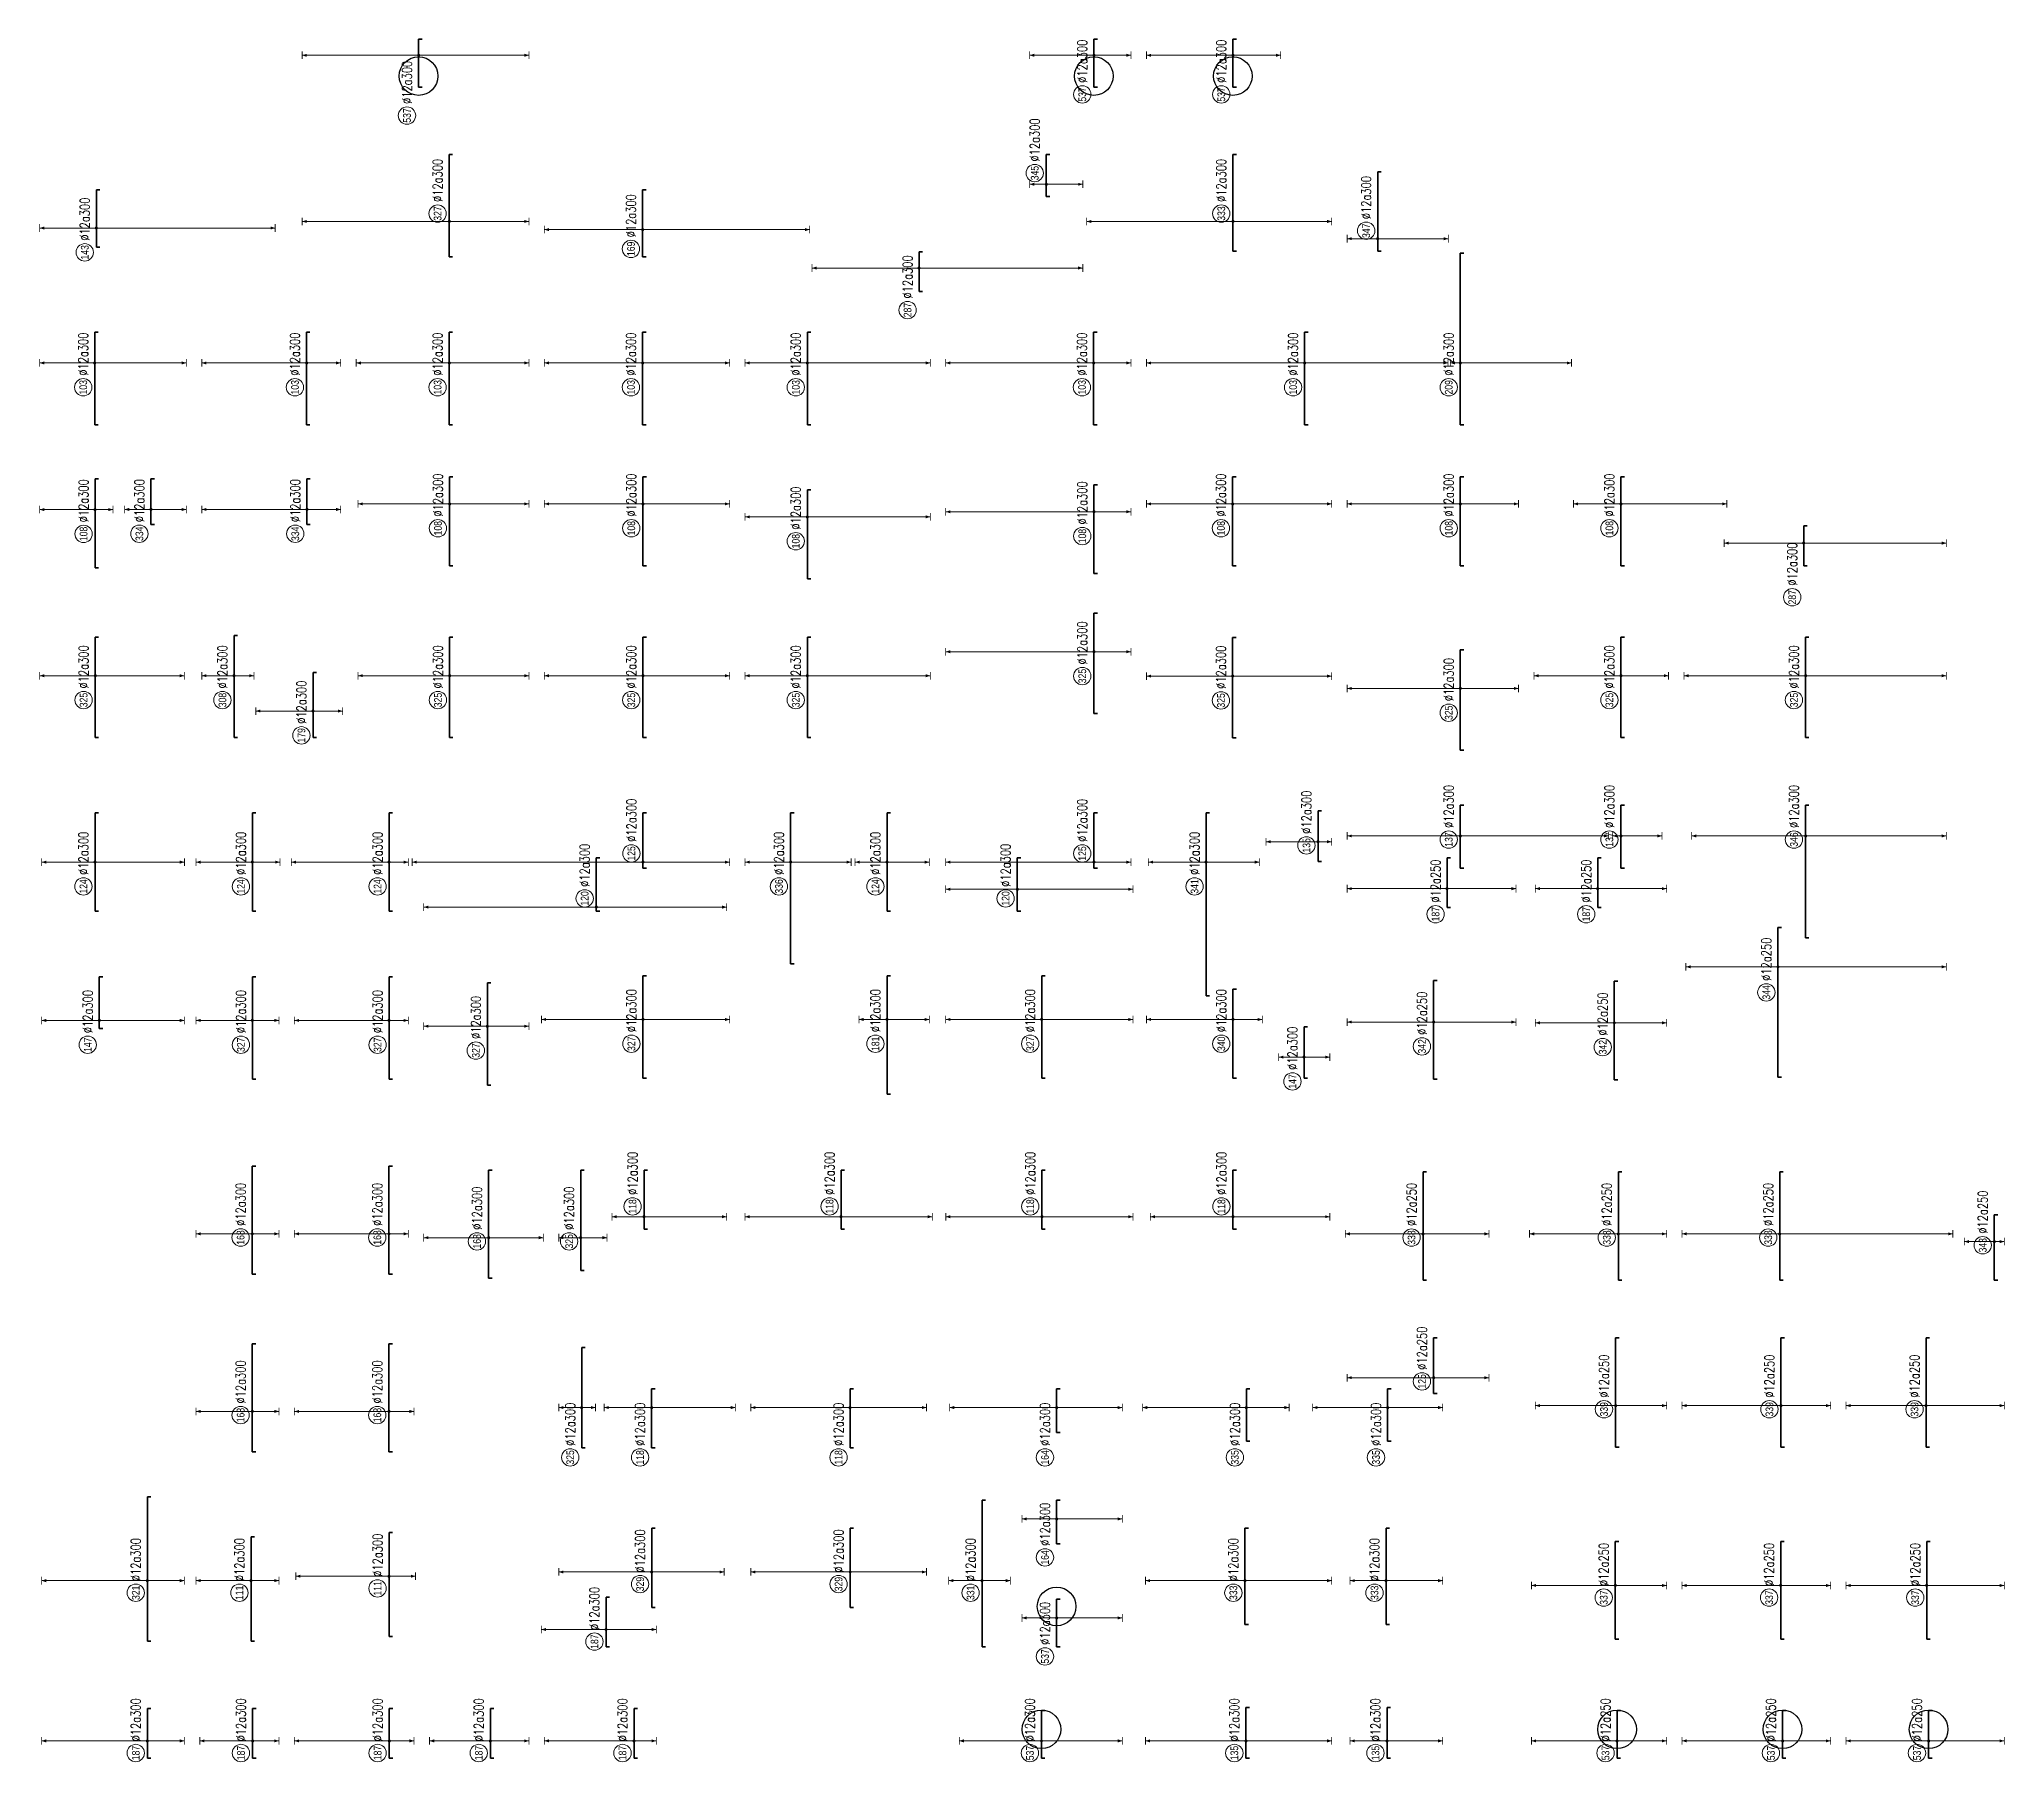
# Model space of a CAD drawing. Header units: millimetres. Extents: x -415354 to 883813, y -531490 to 486716.
# Drawn here: x 114580 to 216420, y -366150 to -276930 of the extents above; entities that cross this region are included whole.
import ezdxf
from ezdxf.enums import TextEntityAlignment as Align

# ---------------------------------------------------------------- set-up
doc = ezdxf.new("R2010")
doc.units = ezdxf.units.MM
doc.header["$MEASUREMENT"] = 0
doc.layers.add('kata_Highlight', color=2, linetype='Continuous')
for name, color, linetype, lineweight in [('NDC_S_DIM', 1, 'Continuous', 15), ('NDC_S_REBAR', 4, 'Continuous', 35), ('NDC_S_VN TEXT', 7, 'Continuous', 20)]:
    doc.layers.add(name, color=color, linetype=linetype, lineweight=lineweight)
doc.styles.add('ARIAL', font='arial.ttf', dxfattribs={"width": 0.8})
doc.styles.add('NDC_EN TXT', font='romans.shx', dxfattribs={"width": 0.8})

# ---------------------------------------------------------------- blocks, each defined once
blk = doc.blocks.new('*U582')
h = blk.add_hatch(color=6)
edge = h.paths.add_edge_path()
edge.add_arc((-2.99, 0), 0.3, 0, 360)
at = {"layer": 'NDC_S_DIM', "color": 8}
for q in [(-2.99, 13.83), (-2.99, -23.17)]:
    blk.add_line((-2.99, 0), q, dxfattribs=at)
for points in [[(-3.99, 13.83, 0.2, 0.2, 0), (-1.99, 13.83, 0, 0, 0)], [(-3.99, -23.17, 0.2, 0.2, 0), (-1.99, -23.17, 0, 0, 0)]]:
    blk.add_lwpolyline(points, format="xyseb", dxfattribs=at)
at = {"layer": 'NDC_S_DIM'}
blk.add_circle((-9.29, 3), 2.25, dxfattribs=at)
at = {"layer": 'NDC_S_DIM', "color": 6}
blk.add_circle((-2.99, 0), 0.3, dxfattribs=at)
at = {"layer": 'NDC_S_DIM', "color": 8}
for points in [[(-3.39, 12.63), (-2.99, 13.83), (-2.59, 12.63)], [(-3.39, -21.97), (-2.99, -23.17), (-2.59, -21.97)]]:
    blk.add_solid(points, dxfattribs=at)
at = {"layer": 'NDC_S_REBAR'}
for p, q in [((0, 0), (-15.73, 0)), ((-15.73, 0), (-15.73, -0.9)), ((0, 0), (9.77, 0)), ((9.77, 0), (9.77, -0.9)), ((-15.73, -0.9), (-15.73, -0.9)), ((9.77, -0.9), (9.77, -0.9))]:
    blk.add_line(p, q, dxfattribs=at)
at = {"layer": 'NDC_S_VN TEXT', "style": 'ARIAL', "width": 0.8}
blk.add_attdef('KHT', text='', height=2, dxfattribs=at).set_placement((-9.29, 3), align=Align.MIDDLE_CENTER)
at = {"layer": 'NDC_S_VN TEXT', "color": 3, "style": 'NDC_EN TXT', "width": 0.75}
blk.add_attdef('DKT', (-6.29, 1.75), '', height=2.5, dxfattribs=at)
blk = doc.blocks.new('*U380')
h = blk.add_hatch(color=6)
edge = h.paths.add_edge_path()
edge.add_arc((-2.99, 0), 0.3, 0, 360)
at = {"layer": 'NDC_S_DIM', "color": 8}
for q in [(-2.99, 14.38), (-2.99, -23.12)]:
    blk.add_line((-2.99, 0), q, dxfattribs=at)
for points in [[(-3.99, 14.38, 0.2, 0.2, 0), (-1.99, 14.38, 0, 0, 0)], [(-3.99, -23.12, 0.2, 0.2, 0), (-1.99, -23.12, 0, 0, 0)]]:
    blk.add_lwpolyline(points, format="xyseb", dxfattribs=at)
at = {"layer": 'NDC_S_DIM'}
blk.add_circle((-9.29, 3), 2.25, dxfattribs=at)
at = {"layer": 'NDC_S_DIM', "color": 6}
blk.add_circle((-2.99, 0), 0.3, dxfattribs=at)
at = {"layer": 'NDC_S_DIM', "color": 8}
for points in [[(-3.39, 13.18), (-2.99, 14.38), (-2.59, 13.18)], [(-3.39, -21.92), (-2.99, -23.12), (-2.59, -21.92)]]:
    blk.add_solid(points, dxfattribs=at)
at = {"layer": 'NDC_S_REBAR'}
for p, q in [((0, 0), (-19.01, 0)), ((-19.01, 0), (-19.01, -0.9)), ((0, 0), (6.99, 0)), ((6.99, 0), (6.99, -0.9)), ((-19.01, -0.9), (-19.01, -0.9)), ((6.99, -0.9), (6.99, -0.9))]:
    blk.add_line(p, q, dxfattribs=at)
at = {"layer": 'NDC_S_VN TEXT', "style": 'ARIAL', "width": 0.8}
blk.add_attdef('KHT', text='', height=2, dxfattribs=at).set_placement((-9.29, 3), align=Align.MIDDLE_CENTER)
at = {"layer": 'NDC_S_VN TEXT', "color": 3, "style": 'NDC_EN TXT', "width": 0.75}
blk.add_attdef('DKT', (-6.29, 1.75), '', height=2.5, dxfattribs=at)
blk = doc.blocks.new('*U381')
h = blk.add_hatch(color=6)
edge = h.paths.add_edge_path()
edge.add_arc((-2.99, 0), 0.3, 0, 360)
at = {"layer": 'NDC_S_DIM', "color": 8}
for q in [(-2.99, 14.36), (-2.99, -4.64)]:
    blk.add_line((-2.99, 0), q, dxfattribs=at)
for points in [[(-3.99, 14.36, 0.2, 0.2, 0), (-1.99, 14.36, 0, 0, 0)], [(-3.99, -4.64, 0.2, 0.2, 0), (-1.99, -4.64, 0, 0, 0)]]:
    blk.add_lwpolyline(points, format="xyseb", dxfattribs=at)
at = {"layer": 'NDC_S_DIM'}
blk.add_circle((-9.29, 3), 2.25, dxfattribs=at)
at = {"layer": 'NDC_S_DIM', "color": 6}
blk.add_circle((-2.99, 0), 0.3, dxfattribs=at)
at = {"layer": 'NDC_S_DIM', "color": 8}
for points in [[(-3.39, 13.16), (-2.99, 14.36), (-2.59, 13.16)], [(-3.39, -3.44), (-2.99, -4.64), (-2.59, -3.44)]]:
    blk.add_solid(points, dxfattribs=at)
at = {"layer": 'NDC_S_REBAR'}
for p, q in [((0, 0), (-18.05, 0)), ((-18.05, 0), (-18.05, -0.9)), ((0, 0), (4.96, 0)), ((4.96, 0), (4.96, -0.9)), ((-18.05, -0.9), (-18.05, -0.9)), ((4.96, -0.9), (4.96, -0.9))]:
    blk.add_line(p, q, dxfattribs=at)
at = {"layer": 'NDC_S_VN TEXT', "style": 'ARIAL', "width": 0.8}
blk.add_attdef('KHT', text='', height=2, dxfattribs=at).set_placement((-9.29, 3), align=Align.MIDDLE_CENTER)
at = {"layer": 'NDC_S_VN TEXT', "color": 3, "style": 'NDC_EN TXT', "width": 0.75}
blk.add_attdef('DKT', (-6.29, 1.75), '', height=2.5, dxfattribs=at)
blk = doc.blocks.new('*U382')
h = blk.add_hatch(color=6)
edge = h.paths.add_edge_path()
edge.add_arc((-2.99, 0), 0.3, 0, 360)
at = {"layer": 'NDC_S_DIM', "color": 8}
for q in [(-2.99, 14.28), (-2.99, -23.72)]:
    blk.add_line((-2.99, 0), q, dxfattribs=at)
for points in [[(-3.99, 14.28, 0.2, 0.2, 0), (-1.99, 14.28, 0, 0, 0)], [(-3.99, -23.72, 0.2, 0.2, 0), (-1.99, -23.72, 0, 0, 0)]]:
    blk.add_lwpolyline(points, format="xyseb", dxfattribs=at)
at = {"layer": 'NDC_S_DIM'}
blk.add_circle((-9.29, 3), 2.25, dxfattribs=at)
at = {"layer": 'NDC_S_DIM', "color": 6}
blk.add_circle((-2.99, 0), 0.3, dxfattribs=at)
at = {"layer": 'NDC_S_DIM', "color": 8}
for points in [[(-3.39, 13.08), (-2.99, 14.28), (-2.59, 13.08)], [(-3.39, -22.52), (-2.99, -23.72), (-2.59, -22.52)]]:
    blk.add_solid(points, dxfattribs=at)
at = {"layer": 'NDC_S_REBAR'}
for p, q in [((0, 0), (-19.01, 0)), ((-19.01, 0), (-19.01, -0.9)), ((0, 0), (4.99, 0)), ((4.99, 0), (4.99, -0.9)), ((-19.01, -0.9), (-19.01, -0.9)), ((4.99, -0.9), (4.99, -0.9))]:
    blk.add_line(p, q, dxfattribs=at)
at = {"layer": 'NDC_S_VN TEXT', "style": 'ARIAL', "width": 0.8}
blk.add_attdef('KHT', text='', height=2, dxfattribs=at).set_placement((-9.29, 3), align=Align.MIDDLE_CENTER)
at = {"layer": 'NDC_S_VN TEXT', "color": 3, "style": 'NDC_EN TXT', "width": 0.75}
blk.add_attdef('DKT', (-6.29, 1.75), '', height=2.5, dxfattribs=at)
blk = doc.blocks.new('*U523')
h = blk.add_hatch(color=6)
edge = h.paths.add_edge_path()
edge.add_arc((-2.99, 0), 0.3, 0, 360)
at = {"layer": 'NDC_S_DIM', "color": 8}
for q in [(-2.99, 14.68), (-2.99, -46.32)]:
    blk.add_line((-2.99, 0), q, dxfattribs=at)
for points in [[(-3.99, 14.68, 0.2, 0.2, 0), (-1.99, 14.68, 0, 0, 0)], [(-3.99, -46.32, 0.2, 0.2, 0), (-1.99, -46.32, 0, 0, 0)]]:
    blk.add_lwpolyline(points, format="xyseb", dxfattribs=at)
at = {"layer": 'NDC_S_DIM'}
blk.add_circle((-9.29, 3), 2.25, dxfattribs=at)
at = {"layer": 'NDC_S_DIM', "color": 6}
blk.add_circle((-2.99, 0), 0.3, dxfattribs=at)
at = {"layer": 'NDC_S_DIM', "color": 8}
for points in [[(-3.39, 13.48), (-2.99, 14.68), (-2.59, 13.48)], [(-3.39, -45.12), (-2.99, -46.32), (-2.59, -45.12)]]:
    blk.add_solid(points, dxfattribs=at)
at = {"layer": 'NDC_S_REBAR'}
for p, q in [((0, 0), (-7.97, 0)), ((-7.97, 0), (-7.97, -0.9)), ((0, 0), (6.88, 0)), ((6.88, 0), (6.88, -0.9)), ((-7.97, -0.9), (-7.97, -0.9)), ((6.88, -0.9), (6.88, -0.9))]:
    blk.add_line(p, q, dxfattribs=at)
at = {"layer": 'NDC_S_VN TEXT', "style": 'ARIAL', "width": 0.8}
blk.add_attdef('KHT', text='', height=2, dxfattribs=at).set_placement((-9.29, 3), align=Align.MIDDLE_CENTER)
at = {"layer": 'NDC_S_VN TEXT', "color": 3, "style": 'NDC_EN TXT', "width": 0.75}
blk.add_attdef('DKT', (-6.29, 1.75), '', height=2.5, dxfattribs=at)
blk = doc.blocks.new('*U377')
h = blk.add_hatch(color=6)
edge = h.paths.add_edge_path()
edge.add_arc((-2.99, 0), 0.3, 0, 360)
at = {"layer": 'NDC_S_DIM', "color": 8}
for q in [(-2.99, 27.13), (-2.99, -8.87)]:
    blk.add_line((-2.99, 0), q, dxfattribs=at)
for points in [[(-3.99, 27.13, 0.2, 0.2, 0), (-1.99, 27.13, 0, 0, 0)], [(-3.99, -8.87, 0.2, 0.2, 0), (-1.99, -8.87, 0, 0, 0)]]:
    blk.add_lwpolyline(points, format="xyseb", dxfattribs=at)
at = {"layer": 'NDC_S_DIM'}
blk.add_circle((-9.29, 3), 2.25, dxfattribs=at)
at = {"layer": 'NDC_S_DIM', "color": 6}
blk.add_circle((-2.99, 0), 0.3, dxfattribs=at)
at = {"layer": 'NDC_S_DIM', "color": 8}
for points in [[(-3.39, 25.93), (-2.99, 27.13), (-2.59, 25.93)], [(-3.39, -7.67), (-2.99, -8.87), (-2.59, -7.67)]]:
    blk.add_solid(points, dxfattribs=at)
at = {"layer": 'NDC_S_REBAR'}
for p, q in [((0, 0), (-19.01, 0)), ((-19.01, 0), (-19.01, -0.9)), ((0, 0), (4.99, 0)), ((4.99, 0), (4.99, -0.9)), ((-19.01, -0.9), (-19.01, -0.9)), ((4.99, -0.9), (4.99, -0.9))]:
    blk.add_line(p, q, dxfattribs=at)
at = {"layer": 'NDC_S_VN TEXT', "style": 'ARIAL', "width": 0.8}
blk.add_attdef('KHT', text='', height=2, dxfattribs=at).set_placement((-9.29, 3), align=Align.MIDDLE_CENTER)
at = {"layer": 'NDC_S_VN TEXT', "color": 3, "style": 'NDC_EN TXT', "width": 0.75}
blk.add_attdef('DKT', (-6.29, 1.75), '', height=2.5, dxfattribs=at)
blk = doc.blocks.new('*U369')
h = blk.add_hatch(color=6)
edge = h.paths.add_edge_path()
edge.add_arc((-2.99, 0), 0.3, 0, 360)
at = {"layer": 'NDC_S_DIM', "color": 8}
for q in [(-2.99, 27.21), (-2.99, -8.79)]:
    blk.add_line((-2.99, 0), q, dxfattribs=at)
for points in [[(-3.99, 27.21, 0.2, 0.2, 0), (-1.99, 27.21, 0, 0, 0)], [(-3.99, -8.79, 0.2, 0.2, 0), (-1.99, -8.79, 0, 0, 0)]]:
    blk.add_lwpolyline(points, format="xyseb", dxfattribs=at)
at = {"layer": 'NDC_S_DIM'}
blk.add_circle((-9.29, 3), 2.25, dxfattribs=at)
at = {"layer": 'NDC_S_DIM', "color": 6}
blk.add_circle((-2.99, 0), 0.3, dxfattribs=at)
at = {"layer": 'NDC_S_DIM', "color": 8}
for points in [[(-3.39, 26.01), (-2.99, 27.21), (-2.59, 26.01)], [(-3.39, -7.59), (-2.99, -8.79), (-2.59, -7.59)]]:
    blk.add_solid(points, dxfattribs=at)
at = {"layer": 'NDC_S_REBAR'}
for p, q in [((0, 0), (-6.92, 0)), ((-6.92, 0), (-6.92, -0.9)), ((0, 0), (4.96, 0)), ((4.96, 0), (4.96, -0.9)), ((-6.92, -0.9), (-6.92, -0.9)), ((4.96, -0.9), (4.96, -0.9))]:
    blk.add_line(p, q, dxfattribs=at)
at = {"layer": 'NDC_S_VN TEXT', "style": 'ARIAL', "width": 0.8}
blk.add_attdef('KHT', text='', height=2, dxfattribs=at).set_placement((-9.29, 3), align=Align.MIDDLE_CENTER)
at = {"layer": 'NDC_S_VN TEXT', "color": 3, "style": 'NDC_EN TXT', "width": 0.75}
blk.add_attdef('DKT', (-6.29, 1.75), '', height=2.5, dxfattribs=at)
blk = doc.blocks.new('*U370')
h = blk.add_hatch(color=6)
edge = h.paths.add_edge_path()
edge.add_arc((-2.99, 0), 0.3, 0, 360)
at = {"layer": 'NDC_S_DIM', "color": 8}
for q in [(-2.99, 27.4), (-2.99, -9.6)]:
    blk.add_line((-2.99, 0), q, dxfattribs=at)
for points in [[(-3.99, 27.4, 0.2, 0.2, 0), (-1.99, 27.4, 0, 0, 0)], [(-3.99, -9.6, 0.2, 0.2, 0), (-1.99, -9.6, 0, 0, 0)]]:
    blk.add_lwpolyline(points, format="xyseb", dxfattribs=at)
at = {"layer": 'NDC_S_DIM'}
blk.add_circle((-6.13, 3), 2.25, dxfattribs=at)
at = {"layer": 'NDC_S_DIM', "color": 6}
blk.add_circle((-2.99, 0), 0.3, dxfattribs=at)
at = {"layer": 'NDC_S_DIM', "color": 8}
for points in [[(-3.39, 26.2), (-2.99, 27.4), (-2.59, 26.2)], [(-3.39, -8.4), (-2.99, -9.6), (-2.59, -8.4)]]:
    blk.add_solid(points, dxfattribs=at)
at = {"layer": 'NDC_S_REBAR'}
for p, q in [((0, 0), (-7.48, 0)), ((-7.48, 0), (-7.48, -0.9)), ((0, 0), (5.37, 0)), ((5.37, 0), (5.37, -0.9)), ((-7.48, -0.9), (-7.48, -0.9)), ((5.37, -0.9), (5.37, -0.9))]:
    blk.add_line(p, q, dxfattribs=at)
at = {"layer": 'NDC_S_VN TEXT', "style": 'ARIAL', "width": 0.8}
blk.add_attdef('KHT', text='', height=2, dxfattribs=at).set_placement((-6.13, 3), align=Align.MIDDLE_CENTER)
at = {"layer": 'NDC_S_VN TEXT', "color": 3, "style": 'NDC_EN TXT', "width": 0.75}
blk.add_attdef('DKT', (-3.13, 1.75), '', height=2.5, dxfattribs=at)
blk = doc.blocks.new('*U386')
h = blk.add_hatch(color=6)
edge = h.paths.add_edge_path()
edge.add_arc((-2.99, 0), 0.3, 0, 360)
at = {"layer": 'NDC_S_DIM', "color": 8}
for q in [(-2.99, 27.4), (-2.99, -9.6)]:
    blk.add_line((-2.99, 0), q, dxfattribs=at)
for points in [[(-3.99, 27.4, 0.2, 0.2, 0), (-1.99, 27.4, 0, 0, 0)], [(-3.99, -9.6, 0.2, 0.2, 0), (-1.99, -9.6, 0, 0, 0)]]:
    blk.add_lwpolyline(points, format="xyseb", dxfattribs=at)
at = {"layer": 'NDC_S_DIM'}
blk.add_circle((-6.13, 3), 2.25, dxfattribs=at)
at = {"layer": 'NDC_S_DIM', "color": 6}
blk.add_circle((-2.99, 0), 0.3, dxfattribs=at)
at = {"layer": 'NDC_S_DIM', "color": 8}
for points in [[(-3.39, 26.2), (-2.99, 27.4), (-2.59, 26.2)], [(-3.39, -8.4), (-2.99, -9.6), (-2.59, -8.4)]]:
    blk.add_solid(points, dxfattribs=at)
at = {"layer": 'NDC_S_REBAR'}
for p, q in [((0, 0), (-18.63, 0)), ((-18.63, 0), (-18.63, -0.9)), ((0, 0), (18.72, 0)), ((18.72, 0), (18.72, -0.9)), ((-18.63, -0.9), (-18.63, -0.9)), ((18.72, -0.9), (18.72, -0.9))]:
    blk.add_line(p, q, dxfattribs=at)
at = {"layer": 'NDC_S_VN TEXT', "style": 'ARIAL', "width": 0.8}
blk.add_attdef('KHT', text='', height=2, dxfattribs=at).set_placement((-6.13, 3), align=Align.MIDDLE_CENTER)
at = {"layer": 'NDC_S_VN TEXT', "color": 3, "style": 'NDC_EN TXT', "width": 0.75}
blk.add_attdef('DKT', (-3.13, 1.75), '', height=2.5, dxfattribs=at)
blk = doc.blocks.new('*U387')
h = blk.add_hatch(color=6)
edge = h.paths.add_edge_path()
edge.add_arc((-2.99, 0), 0.3, 0, 360)
at = {"layer": 'NDC_S_DIM', "color": 8}
for q in [(-2.99, 13.65), (-2.99, -6.85)]:
    blk.add_line((-2.99, 0), q, dxfattribs=at)
for points in [[(-3.99, 13.65, 0.2, 0.2, 0), (-1.99, 13.65, 0, 0, 0)], [(-3.99, -6.85, 0.2, 0.2, 0), (-1.99, -6.85, 0, 0, 0)]]:
    blk.add_lwpolyline(points, format="xyseb", dxfattribs=at)
at = {"layer": 'NDC_S_DIM'}
blk.add_circle((-6.13, 3), 2.25, dxfattribs=at)
at = {"layer": 'NDC_S_DIM', "color": 6}
blk.add_circle((-2.99, 0), 0.3, dxfattribs=at)
at = {"layer": 'NDC_S_DIM', "color": 8}
for points in [[(-3.39, 12.45), (-2.99, 13.65), (-2.59, 12.45)], [(-3.39, -5.65), (-2.99, -6.85), (-2.59, -5.65)]]:
    blk.add_solid(points, dxfattribs=at)
at = {"layer": 'NDC_S_REBAR'}
for p, q in [((0, 0), (-7.48, 0)), ((-7.48, 0), (-7.48, -0.9)), ((0, 0), (5.37, 0)), ((5.37, 0), (5.37, -0.9)), ((-7.48, -0.9), (-7.48, -0.9)), ((5.37, -0.9), (5.37, -0.9))]:
    blk.add_line(p, q, dxfattribs=at)
at = {"layer": 'NDC_S_VN TEXT', "style": 'ARIAL', "width": 0.8}
blk.add_attdef('KHT', text='', height=2, dxfattribs=at).set_placement((-6.13, 3), align=Align.MIDDLE_CENTER)
at = {"layer": 'NDC_S_VN TEXT', "color": 3, "style": 'NDC_EN TXT', "width": 0.75}
blk.add_attdef('DKT', (-3.13, 1.75), '', height=2.5, dxfattribs=at)
blk = doc.blocks.new('*U374')
h = blk.add_hatch(color=6)
edge = h.paths.add_edge_path()
edge.add_arc((-2.99, 0), 0.3, 0, 360)
at = {"layer": 'NDC_S_DIM', "color": 8}
for q in [(-2.99, 14.56), (-2.99, -6.94)]:
    blk.add_line((-2.99, 0), q, dxfattribs=at)
for points in [[(-3.99, 14.56, 0.2, 0.2, 0), (-1.99, 14.56, 0, 0, 0)], [(-3.99, -6.94, 0.2, 0.2, 0), (-1.99, -6.94, 0, 0, 0)]]:
    blk.add_lwpolyline(points, format="xyseb", dxfattribs=at)
at = {"layer": 'NDC_S_DIM'}
blk.add_circle((-3.94, 3), 2.25, dxfattribs=at)
at = {"layer": 'NDC_S_DIM', "color": 6}
blk.add_circle((-2.99, 0), 0.3, dxfattribs=at)
at = {"layer": 'NDC_S_DIM', "color": 8}
for points in [[(-3.39, 13.36), (-2.99, 14.56), (-2.59, 13.36)], [(-3.39, -5.74), (-2.99, -6.94), (-2.59, -5.74)]]:
    blk.add_solid(points, dxfattribs=at)
at = {"layer": 'NDC_S_REBAR'}
for p, q in [((0, 0), (-13.46, 0)), ((-13.46, 0), (-13.46, -0.9)), ((0, 0), (14.54, 0)), ((14.54, 0), (14.54, -0.9)), ((-13.46, -0.9), (-13.46, -0.9)), ((14.54, -0.9), (14.54, -0.9))]:
    blk.add_line(p, q, dxfattribs=at)
at = {"layer": 'NDC_S_VN TEXT', "style": 'ARIAL', "width": 0.8}
blk.add_attdef('KHT', text='', height=2, dxfattribs=at).set_placement((-3.94, 3), align=Align.MIDDLE_CENTER)
at = {"layer": 'NDC_S_VN TEXT', "color": 3, "style": 'NDC_EN TXT', "width": 0.75}
blk.add_attdef('DKT', (-0.94, 1.75), '', height=2.5, dxfattribs=at)
blk = doc.blocks.new('*U375')
h = blk.add_hatch(color=6)
edge = h.paths.add_edge_path()
edge.add_arc((-2.99, 0), 0.3, 0, 360)
at = {"layer": 'NDC_S_DIM', "color": 8}
for q in [(-2.99, 14.56), (-2.99, -6.94)]:
    blk.add_line((-2.99, 0), q, dxfattribs=at)
for points in [[(-3.99, 14.56, 0.2, 0.2, 0), (-1.99, 14.56, 0, 0, 0)], [(-3.99, -6.94, 0.2, 0.2, 0), (-1.99, -6.94, 0, 0, 0)]]:
    blk.add_lwpolyline(points, format="xyseb", dxfattribs=at)
at = {"layer": 'NDC_S_DIM'}
blk.add_circle((-3.94, 3), 2.25, dxfattribs=at)
at = {"layer": 'NDC_S_DIM', "color": 6}
blk.add_circle((-2.99, 0), 0.3, dxfattribs=at)
at = {"layer": 'NDC_S_DIM', "color": 8}
for points in [[(-3.39, 13.36), (-2.99, 14.56), (-2.59, 13.36)], [(-3.39, -5.74), (-2.99, -6.94), (-2.59, -5.74)]]:
    blk.add_solid(points, dxfattribs=at)
at = {"layer": 'NDC_S_REBAR'}
for p, q in [((0, 0), (-13.46, 0)), ((-13.46, 0), (-13.46, -0.9)), ((0, 0), (14.54, 0)), ((14.54, 0), (14.54, -0.9)), ((-13.46, -0.9), (-13.46, -0.9)), ((14.54, -0.9), (14.54, -0.9))]:
    blk.add_line(p, q, dxfattribs=at)
at = {"layer": 'NDC_S_VN TEXT', "style": 'ARIAL', "width": 0.8}
blk.add_attdef('KHT', text='', height=2, dxfattribs=at).set_placement((-3.94, 3), align=Align.MIDDLE_CENTER)
at = {"layer": 'NDC_S_VN TEXT', "color": 3, "style": 'NDC_EN TXT', "width": 0.75}
blk.add_attdef('DKT', (-0.94, 1.75), '', height=2.5, dxfattribs=at)
blk = doc.blocks.new('*U376')
h = blk.add_hatch(color=6)
edge = h.paths.add_edge_path()
edge.add_arc((-2.99, 0), 0.3, 0, 360)
at = {"layer": 'NDC_S_DIM', "color": 8}
for q in [(-2.99, 14.63), (-2.99, -7.12)]:
    blk.add_line((-2.99, 0), q, dxfattribs=at)
for points in [[(-3.99, 14.63, 0.2, 0.2, 0), (-1.99, 14.63, 0, 0, 0)], [(-3.99, -7.12, 0.2, 0.2, 0), (-1.99, -7.12, 0, 0, 0)]]:
    blk.add_lwpolyline(points, format="xyseb", dxfattribs=at)
at = {"layer": 'NDC_S_DIM'}
blk.add_circle((-9.29, 3), 2.25, dxfattribs=at)
at = {"layer": 'NDC_S_DIM', "color": 6}
blk.add_circle((-2.99, 0), 0.3, dxfattribs=at)
at = {"layer": 'NDC_S_DIM', "color": 8}
for points in [[(-3.39, 13.43), (-2.99, 14.63), (-2.59, 13.43)], [(-3.39, -5.92), (-2.99, -7.12), (-2.59, -5.92)]]:
    blk.add_solid(points, dxfattribs=at)
at = {"layer": 'NDC_S_REBAR'}
for p, q in [((0, 0), (-15.73, 0)), ((-15.73, 0), (-15.73, -0.9)), ((0, 0), (9.77, 0)), ((9.77, 0), (9.77, -0.9)), ((-15.73, -0.9), (-15.73, -0.9)), ((9.77, -0.9), (9.77, -0.9))]:
    blk.add_line(p, q, dxfattribs=at)
at = {"layer": 'NDC_S_VN TEXT', "style": 'ARIAL', "width": 0.8}
blk.add_attdef('KHT', text='', height=2, dxfattribs=at).set_placement((-9.29, 3), align=Align.MIDDLE_CENTER)
at = {"layer": 'NDC_S_VN TEXT', "color": 3, "style": 'NDC_EN TXT', "width": 0.75}
blk.add_attdef('DKT', (-6.29, 1.75), '', height=2.5, dxfattribs=at)
blk = doc.blocks.new('*U518')
h = blk.add_hatch(color=6)
edge = h.paths.add_edge_path()
edge.add_arc((-2.99, 0), 0.3, 0, 360)
at = {"layer": 'NDC_S_DIM', "color": 8}
for q in [(-2.99, 8.35), (-2.99, -5.15)]:
    blk.add_line((-2.99, 0), q, dxfattribs=at)
for points in [[(-3.99, 8.35, 0.2, 0.2, 0), (-1.99, 8.35, 0, 0, 0)], [(-3.99, -5.15, 0.2, 0.2, 0), (-1.99, -5.15, 0, 0, 0)]]:
    blk.add_lwpolyline(points, format="xyseb", dxfattribs=at)
at = {"layer": 'NDC_S_DIM'}
blk.add_circle((-9.29, 3), 2.25, dxfattribs=at)
at = {"layer": 'NDC_S_DIM', "color": 6}
blk.add_circle((-2.99, 0), 0.3, dxfattribs=at)
at = {"layer": 'NDC_S_DIM', "color": 8}
for points in [[(-3.39, 7.15), (-2.99, 8.35), (-2.59, 7.15)], [(-3.39, -3.95), (-2.99, -5.15), (-2.59, -3.95)]]:
    blk.add_solid(points, dxfattribs=at)
at = {"layer": 'NDC_S_REBAR'}
for p, q in [((0, 0), (-19.01, 0)), ((-19.01, 0), (-19.01, -0.9)), ((0, 0), (7.43, 0)), ((7.43, 0), (7.43, -0.9)), ((-19.01, -0.9), (-19.01, -0.9)), ((7.43, -0.9), (7.43, -0.9))]:
    blk.add_line(p, q, dxfattribs=at)
at = {"layer": 'NDC_S_VN TEXT', "style": 'ARIAL', "width": 0.8}
blk.add_attdef('KHT', text='', height=2, dxfattribs=at).set_placement((-9.29, 3), align=Align.MIDDLE_CENTER)
at = {"layer": 'NDC_S_VN TEXT', "color": 3, "style": 'NDC_EN TXT', "width": 0.75}
blk.add_attdef('DKT', (-6.29, 1.75), '', height=2.5, dxfattribs=at)
blk = doc.blocks.new('*U385')
h = blk.add_hatch(color=6)
edge = h.paths.add_edge_path()
edge.add_arc((-2.99, 0), 0.3, 0, 360)
at = {"layer": 'NDC_S_DIM', "color": 8}
for q in [(-2.99, 14.63), (-2.99, -6.87)]:
    blk.add_line((-2.99, 0), q, dxfattribs=at)
for points in [[(-3.99, 14.63, 0.2, 0.2, 0), (-1.99, 14.63, 0, 0, 0)], [(-3.99, -6.87, 0.2, 0.2, 0), (-1.99, -6.87, 0, 0, 0)]]:
    blk.add_lwpolyline(points, format="xyseb", dxfattribs=at)
at = {"layer": 'NDC_S_DIM'}
blk.add_circle((-9.29, 3), 2.25, dxfattribs=at)
at = {"layer": 'NDC_S_DIM', "color": 6}
blk.add_circle((-2.99, 0), 0.3, dxfattribs=at)
at = {"layer": 'NDC_S_DIM', "color": 8}
for points in [[(-3.39, 13.43), (-2.99, 14.63), (-2.59, 13.43)], [(-3.39, -5.67), (-2.99, -6.87), (-2.59, -5.67)]]:
    blk.add_solid(points, dxfattribs=at)
at = {"layer": 'NDC_S_REBAR'}
for p, q in [((0, 0), (-18.23, 0)), ((-18.23, 0), (-18.23, -0.9)), ((0, 0), (8.27, 0)), ((8.27, 0), (8.27, -0.9)), ((-18.23, -0.9), (-18.23, -0.9)), ((8.27, -0.9), (8.27, -0.9))]:
    blk.add_line(p, q, dxfattribs=at)
at = {"layer": 'NDC_S_VN TEXT', "style": 'ARIAL', "width": 0.8}
blk.add_attdef('KHT', text='', height=2, dxfattribs=at).set_placement((-9.29, 3), align=Align.MIDDLE_CENTER)
at = {"layer": 'NDC_S_VN TEXT', "color": 3, "style": 'NDC_EN TXT', "width": 0.75}
blk.add_attdef('DKT', (-6.29, 1.75), '', height=2.5, dxfattribs=at)
blk = doc.blocks.new('*U388')
h = blk.add_hatch(color=6)
edge = h.paths.add_edge_path()
edge.add_arc((-2.99, 0), 0.3, 0, 360)
at = {"layer": 'NDC_S_DIM', "color": 8}
for q in [(-2.99, 14.25), (-2.99, -7.25)]:
    blk.add_line((-2.99, 0), q, dxfattribs=at)
for points in [[(-3.99, 14.25, 0.2, 0.2, 0), (-1.99, 14.25, 0, 0, 0)], [(-3.99, -7.25, 0.2, 0.2, 0), (-1.99, -7.25, 0, 0, 0)]]:
    blk.add_lwpolyline(points, format="xyseb", dxfattribs=at)
at = {"layer": 'NDC_S_DIM'}
blk.add_circle((-6.13, 3), 2.25, dxfattribs=at)
at = {"layer": 'NDC_S_DIM', "color": 6}
blk.add_circle((-2.99, 0), 0.3, dxfattribs=at)
at = {"layer": 'NDC_S_DIM', "color": 8}
for points in [[(-3.39, 13.05), (-2.99, 14.25), (-2.59, 13.05)], [(-3.39, -6.05), (-2.99, -7.25), (-2.59, -6.05)]]:
    blk.add_solid(points, dxfattribs=at)
at = {"layer": 'NDC_S_REBAR'}
for p, q in [((0, 0), (-18.63, 0)), ((-18.63, 0), (-18.63, -0.9)), ((0, 0), (8.37, 0)), ((8.37, 0), (8.37, -0.9)), ((-18.63, -0.9), (-18.63, -0.9)), ((8.37, -0.9), (8.37, -0.9))]:
    blk.add_line(p, q, dxfattribs=at)
at = {"layer": 'NDC_S_VN TEXT', "style": 'ARIAL', "width": 0.8}
blk.add_attdef('KHT', text='', height=2, dxfattribs=at).set_placement((-6.13, 3), align=Align.MIDDLE_CENTER)
at = {"layer": 'NDC_S_VN TEXT', "color": 3, "style": 'NDC_EN TXT', "width": 0.75}
blk.add_attdef('DKT', (-3.13, 1.75), '', height=2.5, dxfattribs=at)
blk = doc.blocks.new('*U389')
h = blk.add_hatch(color=6)
edge = h.paths.add_edge_path()
edge.add_arc((-2.99, 0), 0.3, 0, 360)
at = {"layer": 'NDC_S_DIM', "color": 8}
for q in [(-2.99, 24.56), (-2.99, -6.44)]:
    blk.add_line((-2.99, 0), q, dxfattribs=at)
for points in [[(-3.99, 24.56, 0.2, 0.2, 0), (-1.99, 24.56, 0, 0, 0)], [(-3.99, -6.44, 0.2, 0.2, 0), (-1.99, -6.44, 0, 0, 0)]]:
    blk.add_lwpolyline(points, format="xyseb", dxfattribs=at)
at = {"layer": 'NDC_S_DIM'}
blk.add_circle((-6.13, 3), 2.25, dxfattribs=at)
at = {"layer": 'NDC_S_DIM', "color": 6}
blk.add_circle((-2.99, 0), 0.3, dxfattribs=at)
at = {"layer": 'NDC_S_DIM', "color": 8}
for points in [[(-3.39, 23.36), (-2.99, 24.56), (-2.59, 23.36)], [(-3.39, -5.24), (-2.99, -6.44), (-2.59, -5.24)]]:
    blk.add_solid(points, dxfattribs=at)
at = {"layer": 'NDC_S_REBAR'}
for p, q in [((0, 0), (-7.48, 0)), ((-7.48, 0), (-7.48, -0.9)), ((0, 0), (5.37, 0)), ((5.37, 0), (5.37, -0.9)), ((-7.48, -0.9), (-7.48, -0.9)), ((5.37, -0.9), (5.37, -0.9))]:
    blk.add_line(p, q, dxfattribs=at)
at = {"layer": 'NDC_S_VN TEXT', "style": 'ARIAL', "width": 0.8}
blk.add_attdef('KHT', text='', height=2, dxfattribs=at).set_placement((-6.13, 3), align=Align.MIDDLE_CENTER)
at = {"layer": 'NDC_S_VN TEXT', "color": 3, "style": 'NDC_EN TXT', "width": 0.75}
blk.add_attdef('DKT', (-3.13, 1.75), '', height=2.5, dxfattribs=at)
blk = doc.blocks.new('*U383')
h = blk.add_hatch(color=6)
edge = h.paths.add_edge_path()
edge.add_arc((-2.99, 0), 0.3, 0, 360)
at = {"layer": 'NDC_S_DIM', "color": 8}
for q in [(-2.99, 24.47), (-2.99, -6.53)]:
    blk.add_line((-2.99, 0), q, dxfattribs=at)
for points in [[(-3.99, 24.47, 0.2, 0.2, 0), (-1.99, 24.47, 0, 0, 0)], [(-3.99, -6.53, 0.2, 0.2, 0), (-1.99, -6.53, 0, 0, 0)]]:
    blk.add_lwpolyline(points, format="xyseb", dxfattribs=at)
at = {"layer": 'NDC_S_DIM'}
blk.add_circle((-3.94, 3), 2.25, dxfattribs=at)
at = {"layer": 'NDC_S_DIM', "color": 6}
blk.add_circle((-2.99, 0), 0.3, dxfattribs=at)
at = {"layer": 'NDC_S_DIM', "color": 8}
for points in [[(-3.39, 23.27), (-2.99, 24.47), (-2.59, 23.27)], [(-3.39, -5.33), (-2.99, -6.53), (-2.59, -5.33)]]:
    blk.add_solid(points, dxfattribs=at)
at = {"layer": 'NDC_S_REBAR'}
for p, q in [((0, 0), (-13.46, 0)), ((-13.46, 0), (-13.46, -0.9)), ((0, 0), (14.54, 0)), ((14.54, 0), (14.54, -0.9)), ((-13.46, -0.9), (-13.46, -0.9)), ((14.54, -0.9), (14.54, -0.9))]:
    blk.add_line(p, q, dxfattribs=at)
at = {"layer": 'NDC_S_VN TEXT', "style": 'ARIAL', "width": 0.8}
blk.add_attdef('KHT', text='', height=2, dxfattribs=at).set_placement((-3.94, 3), align=Align.MIDDLE_CENTER)
at = {"layer": 'NDC_S_VN TEXT', "color": 3, "style": 'NDC_EN TXT', "width": 0.75}
blk.add_attdef('DKT', (-0.94, 1.75), '', height=2.5, dxfattribs=at)
blk = doc.blocks.new('*U384')
h = blk.add_hatch(color=6)
edge = h.paths.add_edge_path()
edge.add_arc((-2.99, 0), 0.3, 0, 360)
at = {"layer": 'NDC_S_DIM', "color": 8}
for q in [(-2.99, 24.47), (-2.99, -5.03)]:
    blk.add_line((-2.99, 0), q, dxfattribs=at)
for points in [[(-3.99, 24.47, 0.2, 0.2, 0), (-1.99, 24.47, 0, 0, 0)], [(-3.99, -5.03, 0.2, 0.2, 0), (-1.99, -5.03, 0, 0, 0)]]:
    blk.add_lwpolyline(points, format="xyseb", dxfattribs=at)
at = {"layer": 'NDC_S_DIM'}
blk.add_circle((-3.94, 3), 2.25, dxfattribs=at)
at = {"layer": 'NDC_S_DIM', "color": 6}
blk.add_circle((-2.99, 0), 0.3, dxfattribs=at)
at = {"layer": 'NDC_S_DIM', "color": 8}
for points in [[(-3.39, 23.27), (-2.99, 24.47), (-2.59, 23.27)], [(-3.39, -3.83), (-2.99, -5.03), (-2.59, -3.83)]]:
    blk.add_solid(points, dxfattribs=at)
at = {"layer": 'NDC_S_REBAR'}
for p, q in [((0, 0), (-13.46, 0)), ((-13.46, 0), (-13.46, -0.9)), ((0, 0), (14.54, 0)), ((14.54, 0), (14.54, -0.9)), ((-13.46, -0.9), (-13.46, -0.9)), ((14.54, -0.9), (14.54, -0.9))]:
    blk.add_line(p, q, dxfattribs=at)
at = {"layer": 'NDC_S_VN TEXT', "style": 'ARIAL', "width": 0.8}
blk.add_attdef('KHT', text='', height=2, dxfattribs=at).set_placement((-3.94, 3), align=Align.MIDDLE_CENTER)
at = {"layer": 'NDC_S_VN TEXT', "color": 3, "style": 'NDC_EN TXT', "width": 0.75}
blk.add_attdef('DKT', (-0.94, 1.75), '', height=2.5, dxfattribs=at)
blk = doc.blocks.new('*U390')
h = blk.add_hatch(color=6)
edge = h.paths.add_edge_path()
edge.add_arc((-2.99, 0), 0.3, 0, 360)
at = {"layer": 'NDC_S_DIM', "color": 8}
for q in [(-2.99, 25.35), (-2.99, -4.96)]:
    blk.add_line((-2.99, 0), q, dxfattribs=at)
for points in [[(-3.99, 25.35, 0.2, 0.2, 0), (-1.99, 25.35, 0, 0, 0)], [(-3.99, -4.96, 0.2, 0.2, 0), (-1.99, -4.96, 0, 0, 0)]]:
    blk.add_lwpolyline(points, format="xyseb", dxfattribs=at)
at = {"layer": 'NDC_S_DIM'}
blk.add_circle((-9.29, 3), 2.25, dxfattribs=at)
at = {"layer": 'NDC_S_DIM', "color": 6}
blk.add_circle((-2.99, 0), 0.3, dxfattribs=at)
at = {"layer": 'NDC_S_DIM', "color": 8}
for points in [[(-3.39, 24.15), (-2.99, 25.35), (-2.59, 24.15)], [(-3.39, -3.76), (-2.99, -4.96), (-2.59, -3.76)]]:
    blk.add_solid(points, dxfattribs=at)
at = {"layer": 'NDC_S_REBAR'}
for p, q in [((0, 0), (-15.73, 0)), ((-15.73, 0), (-15.73, -0.9)), ((0, 0), (9.77, 0)), ((9.77, 0), (9.77, -0.9)), ((-15.73, -0.9), (-15.73, -0.9)), ((9.77, -0.9), (9.77, -0.9))]:
    blk.add_line(p, q, dxfattribs=at)
at = {"layer": 'NDC_S_VN TEXT', "style": 'ARIAL', "width": 0.8}
blk.add_attdef('KHT', text='', height=2, dxfattribs=at).set_placement((-9.29, 3), align=Align.MIDDLE_CENTER)
at = {"layer": 'NDC_S_VN TEXT', "color": 3, "style": 'NDC_EN TXT', "width": 0.75}
blk.add_attdef('DKT', (-6.29, 1.75), '', height=2.5, dxfattribs=at)
blk = doc.blocks.new('*U391')
h = blk.add_hatch(color=6)
edge = h.paths.add_edge_path()
edge.add_arc((-2.99, 0), 0.3, 0, 360)
at = {"layer": 'NDC_S_DIM', "color": 8}
for q in [(-2.99, 24.54), (-2.99, -4.96)]:
    blk.add_line((-2.99, 0), q, dxfattribs=at)
for points in [[(-3.99, 24.54, 0.2, 0.2, 0), (-1.99, 24.54, 0, 0, 0)], [(-3.99, -4.96, 0.2, 0.2, 0), (-1.99, -4.96, 0, 0, 0)]]:
    blk.add_lwpolyline(points, format="xyseb", dxfattribs=at)
at = {"layer": 'NDC_S_DIM'}
blk.add_circle((-9.29, 3), 2.25, dxfattribs=at)
at = {"layer": 'NDC_S_DIM', "color": 6}
blk.add_circle((-2.99, 0), 0.3, dxfattribs=at)
at = {"layer": 'NDC_S_DIM', "color": 8}
for points in [[(-3.39, 23.34), (-2.99, 24.54), (-2.59, 23.34)], [(-3.39, -3.76), (-2.99, -4.96), (-2.59, -3.76)]]:
    blk.add_solid(points, dxfattribs=at)
at = {"layer": 'NDC_S_REBAR'}
for p, q in [((0, 0), (-18.23, 0)), ((-18.23, 0), (-18.23, -0.9)), ((0, 0), (8.27, 0)), ((8.27, 0), (8.27, -0.9)), ((-18.23, -0.9), (-18.23, -0.9)), ((8.27, -0.9), (8.27, -0.9))]:
    blk.add_line(p, q, dxfattribs=at)
at = {"layer": 'NDC_S_VN TEXT', "style": 'ARIAL', "width": 0.8}
blk.add_attdef('KHT', text='', height=2, dxfattribs=at).set_placement((-9.29, 3), align=Align.MIDDLE_CENTER)
at = {"layer": 'NDC_S_VN TEXT', "color": 3, "style": 'NDC_EN TXT', "width": 0.75}
blk.add_attdef('DKT', (-6.29, 1.75), '', height=2.5, dxfattribs=at)
blk = doc.blocks.new('*U378')
h = blk.add_hatch(color=6)
edge = h.paths.add_edge_path()
edge.add_arc((-2.99, 0), 0.3, 0, 360)
at = {"layer": 'NDC_S_DIM', "color": 8}
for q in [(-2.99, 24.16), (-2.99, -6.84)]:
    blk.add_line((-2.99, 0), q, dxfattribs=at)
for points in [[(-3.99, 24.16, 0.2, 0.2, 0), (-1.99, 24.16, 0, 0, 0)], [(-3.99, -6.84, 0.2, 0.2, 0), (-1.99, -6.84, 0, 0, 0)]]:
    blk.add_lwpolyline(points, format="xyseb", dxfattribs=at)
at = {"layer": 'NDC_S_DIM'}
blk.add_circle((-6.13, 3), 2.25, dxfattribs=at)
at = {"layer": 'NDC_S_DIM', "color": 6}
blk.add_circle((-2.99, 0), 0.3, dxfattribs=at)
at = {"layer": 'NDC_S_DIM', "color": 8}
for points in [[(-3.39, 22.96), (-2.99, 24.16), (-2.59, 22.96)], [(-3.39, -5.64), (-2.99, -6.84), (-2.59, -5.64)]]:
    blk.add_solid(points, dxfattribs=at)
at = {"layer": 'NDC_S_REBAR'}
for p, q in [((0, 0), (-18.63, 0)), ((-18.63, 0), (-18.63, -0.9)), ((0, 0), (8.37, 0)), ((8.37, 0), (8.37, -0.9)), ((-18.63, -0.9), (-18.63, -0.9)), ((8.37, -0.9), (8.37, -0.9))]:
    blk.add_line(p, q, dxfattribs=at)
at = {"layer": 'NDC_S_VN TEXT', "style": 'ARIAL', "width": 0.8}
blk.add_attdef('KHT', text='', height=2, dxfattribs=at).set_placement((-6.13, 3), align=Align.MIDDLE_CENTER)
at = {"layer": 'NDC_S_VN TEXT', "color": 3, "style": 'NDC_EN TXT', "width": 0.75}
blk.add_attdef('DKT', (-3.13, 1.75), '', height=2.5, dxfattribs=at)
blk = doc.blocks.new('*U379')
h = blk.add_hatch(color=6)
edge = h.paths.add_edge_path()
edge.add_arc((-2.99, 0), 0.3, 0, 360)
at = {"layer": 'NDC_S_DIM', "color": 8}
for q in [(-2.99, 15.76), (-2.99, -9.99)]:
    blk.add_line((-2.99, 0), q, dxfattribs=at)
for points in [[(-3.99, 15.76, 0.2, 0.2, 0), (-1.99, 15.76, 0, 0, 0)], [(-3.99, -9.99, 0.2, 0.2, 0), (-1.99, -9.99, 0, 0, 0)]]:
    blk.add_lwpolyline(points, format="xyseb", dxfattribs=at)
at = {"layer": 'NDC_S_DIM'}
blk.add_circle((-6.13, 3), 2.25, dxfattribs=at)
at = {"layer": 'NDC_S_DIM', "color": 6}
blk.add_circle((-2.99, 0), 0.3, dxfattribs=at)
at = {"layer": 'NDC_S_DIM', "color": 8}
for points in [[(-3.39, 14.56), (-2.99, 15.76), (-2.59, 14.56)], [(-3.39, -8.79), (-2.99, -9.99), (-2.59, -8.79)]]:
    blk.add_solid(points, dxfattribs=at)
at = {"layer": 'NDC_S_REBAR'}
for p, q in [((0, 0), (-7.48, 0)), ((-7.48, 0), (-7.48, -0.9)), ((0, 0), (5.37, 0)), ((5.37, 0), (5.37, -0.9)), ((-7.48, -0.9), (-7.48, -0.9)), ((5.37, -0.9), (5.37, -0.9))]:
    blk.add_line(p, q, dxfattribs=at)
at = {"layer": 'NDC_S_VN TEXT', "style": 'ARIAL', "width": 0.8}
blk.add_attdef('KHT', text='', height=2, dxfattribs=at).set_placement((-6.13, 3), align=Align.MIDDLE_CENTER)
at = {"layer": 'NDC_S_VN TEXT', "color": 3, "style": 'NDC_EN TXT', "width": 0.75}
blk.add_attdef('DKT', (-3.13, 1.75), '', height=2.5, dxfattribs=at)
blk = doc.blocks.new('*U392')
h = blk.add_hatch(color=6)
edge = h.paths.add_edge_path()
edge.add_arc((-2.99, 0), 0.3, 0, 360)
at = {"layer": 'NDC_S_DIM', "color": 8}
for q in [(-2.99, 16.79), (-2.99, -14.21)]:
    blk.add_line((-2.99, 0), q, dxfattribs=at)
for points in [[(-3.99, 16.79, 0.2, 0.2, 0), (-1.99, 16.79, 0, 0, 0)], [(-3.99, -14.21, 0.2, 0.2, 0), (-1.99, -14.21, 0, 0, 0)]]:
    blk.add_lwpolyline(points, format="xyseb", dxfattribs=at)
at = {"layer": 'NDC_S_DIM'}
blk.add_circle((-3.94, 3), 2.25, dxfattribs=at)
at = {"layer": 'NDC_S_DIM', "color": 6}
blk.add_circle((-2.99, 0), 0.3, dxfattribs=at)
at = {"layer": 'NDC_S_DIM', "color": 8}
for points in [[(-3.39, 15.59), (-2.99, 16.79), (-2.59, 15.59)], [(-3.39, -13.01), (-2.99, -14.21), (-2.59, -13.01)]]:
    blk.add_solid(points, dxfattribs=at)
at = {"layer": 'NDC_S_REBAR'}
for p, q in [((0, 0), (-13.46, 0)), ((-13.46, 0), (-13.46, -0.9)), ((0, 0), (14.54, 0)), ((14.54, 0), (14.54, -0.9)), ((-13.46, -0.9), (-13.46, -0.9)), ((14.54, -0.9), (14.54, -0.9))]:
    blk.add_line(p, q, dxfattribs=at)
at = {"layer": 'NDC_S_VN TEXT', "style": 'ARIAL', "width": 0.8}
blk.add_attdef('KHT', text='', height=2, dxfattribs=at).set_placement((-3.94, 3), align=Align.MIDDLE_CENTER)
at = {"layer": 'NDC_S_VN TEXT', "color": 3, "style": 'NDC_EN TXT', "width": 0.75}
blk.add_attdef('DKT', (-0.94, 1.75), '', height=2.5, dxfattribs=at)
blk = doc.blocks.new('*U393')
h = blk.add_hatch(color=6)
edge = h.paths.add_edge_path()
edge.add_arc((-2.99, 0), 0.3, 0, 360)
at = {"layer": 'NDC_S_DIM', "color": 8}
for q in [(-2.99, 16.5), (-2.99, -10.75)]:
    blk.add_line((-2.99, 0), q, dxfattribs=at)
for points in [[(-3.99, 16.5, 0.2, 0.2, 0), (-1.99, 16.5, 0, 0, 0)], [(-3.99, -10.75, 0.2, 0.2, 0), (-1.99, -10.75, 0, 0, 0)]]:
    blk.add_lwpolyline(points, format="xyseb", dxfattribs=at)
at = {"layer": 'NDC_S_DIM'}
blk.add_circle((-9.29, 3), 2.25, dxfattribs=at)
at = {"layer": 'NDC_S_DIM', "color": 6}
blk.add_circle((-2.99, 0), 0.3, dxfattribs=at)
at = {"layer": 'NDC_S_DIM', "color": 8}
for points in [[(-3.39, 15.3), (-2.99, 16.5), (-2.59, 15.3)], [(-3.39, -9.55), (-2.99, -10.75), (-2.59, -9.55)]]:
    blk.add_solid(points, dxfattribs=at)
at = {"layer": 'NDC_S_REBAR'}
for p, q in [((0, 0), (-18.23, 0)), ((-18.23, 0), (-18.23, -0.9)), ((0, 0), (8.27, 0)), ((8.27, 0), (8.27, -0.9)), ((-18.23, -0.9), (-18.23, -0.9)), ((8.27, -0.9), (8.27, -0.9))]:
    blk.add_line(p, q, dxfattribs=at)
at = {"layer": 'NDC_S_VN TEXT', "style": 'ARIAL', "width": 0.8}
blk.add_attdef('KHT', text='', height=2, dxfattribs=at).set_placement((-9.29, 3), align=Align.MIDDLE_CENTER)
at = {"layer": 'NDC_S_VN TEXT', "color": 3, "style": 'NDC_EN TXT', "width": 0.75}
blk.add_attdef('DKT', (-6.29, 1.75), '', height=2.5, dxfattribs=at)
blk = doc.blocks.new('*U564')
h = blk.add_hatch(color=6)
edge = h.paths.add_edge_path()
edge.add_arc((-2.99, 0), 0.3, 0, 360)
at = {"layer": 'NDC_S_DIM', "color": 8}
for q in [(-2.99, 23.25), (-2.99, -5.75)]:
    blk.add_line((-2.99, 0), q, dxfattribs=at)
for points in [[(-3.99, 23.25, 0.2, 0.2, 0), (-1.99, 23.25, 0, 0, 0)], [(-3.99, -5.75, 0.2, 0.2, 0), (-1.99, -5.75, 0, 0, 0)]]:
    blk.add_lwpolyline(points, format="xyseb", dxfattribs=at)
at = {"layer": 'NDC_S_DIM'}
blk.add_circle((-6.13, 3), 2.25, dxfattribs=at)
at = {"layer": 'NDC_S_DIM', "color": 6}
blk.add_circle((-2.99, 0), 0.3, dxfattribs=at)
at = {"layer": 'NDC_S_DIM', "color": 8}
for points in [[(-3.39, 22.05), (-2.99, 23.25), (-2.59, 22.05)], [(-3.39, -4.55), (-2.99, -5.75), (-2.59, -4.55)]]:
    blk.add_solid(points, dxfattribs=at)
at = {"layer": 'NDC_S_REBAR'}
for p, q in [((0, 0), (-7.48, 0)), ((-7.48, 0), (-7.48, -0.9)), ((0, 0), (5.37, 0)), ((5.37, 0), (5.37, -0.9)), ((-7.48, -0.9), (-7.48, -0.9)), ((5.37, -0.9), (5.37, -0.9))]:
    blk.add_line(p, q, dxfattribs=at)
at = {"layer": 'NDC_S_VN TEXT', "style": 'ARIAL', "width": 0.8}
blk.add_attdef('KHT', text='', height=2, dxfattribs=at).set_placement((-6.13, 3), align=Align.MIDDLE_CENTER)
at = {"layer": 'NDC_S_VN TEXT', "color": 3, "style": 'NDC_EN TXT', "width": 0.75}
blk.add_attdef('DKT', (-3.13, 1.75), '', height=2.5, dxfattribs=at)
blk = doc.blocks.new('*U563')
h = blk.add_hatch(color=6)
edge = h.paths.add_edge_path()
edge.add_arc((-2.99, 0), 0.3, 0, 360)
at = {"layer": 'NDC_S_DIM', "color": 8}
for q in [(-2.99, 24.06), (-2.99, -18.79)]:
    blk.add_line((-2.99, 0), q, dxfattribs=at)
for points in [[(-3.99, 24.06, 0.2, 0.2, 0), (-1.99, 24.06, 0, 0, 0)], [(-3.99, -18.79, 0.2, 0.2, 0), (-1.99, -18.79, 0, 0, 0)]]:
    blk.add_lwpolyline(points, format="xyseb", dxfattribs=at)
at = {"layer": 'NDC_S_DIM'}
blk.add_circle((-6.13, 3), 2.25, dxfattribs=at)
at = {"layer": 'NDC_S_DIM', "color": 6}
blk.add_circle((-2.99, 0), 0.3, dxfattribs=at)
at = {"layer": 'NDC_S_DIM', "color": 8}
for points in [[(-3.39, 22.86), (-2.99, 24.06), (-2.59, 22.86)], [(-3.39, -17.59), (-2.99, -18.79), (-2.59, -17.59)]]:
    blk.add_solid(points, dxfattribs=at)
at = {"layer": 'NDC_S_REBAR'}
for p, q in [((0, 0), (-12.23, 0)), ((-12.23, 0), (-12.23, -0.9)), ((0, 0), (8.37, 0)), ((8.37, 0), (8.37, -0.9)), ((-12.23, -0.9), (-12.23, -0.9)), ((8.37, -0.9), (8.37, -0.9))]:
    blk.add_line(p, q, dxfattribs=at)
at = {"layer": 'NDC_S_VN TEXT', "style": 'ARIAL', "width": 0.8}
blk.add_attdef('KHT', text='', height=2, dxfattribs=at).set_placement((-6.13, 3), align=Align.MIDDLE_CENTER)
at = {"layer": 'NDC_S_VN TEXT', "color": 3, "style": 'NDC_EN TXT', "width": 0.75}
blk.add_attdef('DKT', (-3.13, 1.75), '', height=2.5, dxfattribs=at)
blk = doc.blocks.new('*U463')
h = blk.add_hatch(color=6)
edge = h.paths.add_edge_path()
edge.add_arc((-2.99, 0), 0.3, 0, 360)
at = {"layer": 'NDC_S_DIM', "color": 8}
for q in [(-2.99, 12.3), (-2.99, -21.71)]:
    blk.add_line((-2.99, 0), q, dxfattribs=at)
for points in [[(-3.99, 12.3, 0.2, 0.2, 0), (-1.99, 12.3, 0, 0, 0)], [(-3.99, -21.71, 0.2, 0.2, 0), (-1.99, -21.71, 0, 0, 0)]]:
    blk.add_lwpolyline(points, format="xyseb", dxfattribs=at)
at = {"layer": 'NDC_S_DIM'}
blk.add_circle((-15.9, 3), 2.25, dxfattribs=at)
at = {"layer": 'NDC_S_DIM', "color": 6}
blk.add_circle((-2.99, 0), 0.3, dxfattribs=at)
at = {"layer": 'NDC_S_DIM', "color": 8}
for points in [[(-3.39, 11.1), (-2.99, 12.3), (-2.59, 11.1)], [(-3.39, -20.51), (-2.99, -21.71), (-2.59, -20.51)]]:
    blk.add_solid(points, dxfattribs=at)
at = {"layer": 'NDC_S_REBAR'}
for p, q in [((0, 0), (-13.46, 0)), ((-13.46, 0), (-13.46, -0.9)), ((0, 0), (1.89, 0)), ((1.89, 0), (1.89, -0.9)), ((-13.46, -0.9), (-13.46, -0.9)), ((1.89, -0.9), (1.89, -0.9))]:
    blk.add_line(p, q, dxfattribs=at)
at = {"layer": 'NDC_S_VN TEXT', "style": 'ARIAL', "width": 0.8}
blk.add_attdef('KHT', text='', height=2, dxfattribs=at).set_placement((-15.9, 3), align=Align.MIDDLE_CENTER)
at = {"layer": 'NDC_S_VN TEXT', "color": 3, "style": 'NDC_EN TXT', "width": 0.75}
blk.add_attdef('DKT', (-12.9, 1.75), '', height=2.5, dxfattribs=at)
blk = doc.blocks.new('*U560')
h = blk.add_hatch(color=6)
edge = h.paths.add_edge_path()
edge.add_arc((-2.99, 0), 0.3, 0, 360)
at = {"layer": 'NDC_S_DIM', "color": 8}
for q in [(-2.99, 25.73), (-2.99, -19.77)]:
    blk.add_line((-2.99, 0), q, dxfattribs=at)
for points in [[(-3.99, 25.73, 0.2, 0.2, 0), (-1.99, 25.73, 0, 0, 0)], [(-3.99, -19.77, 0.2, 0.2, 0), (-1.99, -19.77, 0, 0, 0)]]:
    blk.add_lwpolyline(points, format="xyseb", dxfattribs=at)
at = {"layer": 'NDC_S_DIM'}
blk.add_circle((-6.13, 3), 2.25, dxfattribs=at)
at = {"layer": 'NDC_S_DIM', "color": 6}
blk.add_circle((-2.99, 0), 0.3, dxfattribs=at)
at = {"layer": 'NDC_S_DIM', "color": 8}
for points in [[(-3.39, 24.53), (-2.99, 25.73), (-2.59, 24.53)], [(-3.39, -18.57), (-2.99, -19.77), (-2.59, -18.57)]]:
    blk.add_solid(points, dxfattribs=at)
at = {"layer": 'NDC_S_REBAR'}
for p, q in [((0, 0), (-12.23, 0)), ((-12.23, 0), (-12.23, -0.9)), ((0, 0), (8.37, 0)), ((8.37, 0), (8.37, -0.9)), ((-12.23, -0.9), (-12.23, -0.9)), ((8.37, -0.9), (8.37, -0.9))]:
    blk.add_line(p, q, dxfattribs=at)
at = {"layer": 'NDC_S_VN TEXT', "style": 'ARIAL', "width": 0.8}
blk.add_attdef('KHT', text='', height=2, dxfattribs=at).set_placement((-6.13, 3), align=Align.MIDDLE_CENTER)
at = {"layer": 'NDC_S_VN TEXT', "color": 3, "style": 'NDC_EN TXT', "width": 0.75}
blk.add_attdef('DKT', (-3.13, 1.75), '', height=2.5, dxfattribs=at)
blk = doc.blocks.new('*U555')
h = blk.add_hatch(color=6)
edge = h.paths.add_edge_path()
edge.add_arc((-2.99, 0), 0.3, 0, 360)
at = {"layer": 'NDC_S_DIM', "color": 8}
for q in [(-2.99, 25.71), (-2.99, -19.79)]:
    blk.add_line((-2.99, 0), q, dxfattribs=at)
for points in [[(-3.99, 25.71, 0.2, 0.2, 0), (-1.99, 25.71, 0, 0, 0)], [(-3.99, -19.79, 0.2, 0.2, 0), (-1.99, -19.79, 0, 0, 0)]]:
    blk.add_lwpolyline(points, format="xyseb", dxfattribs=at)
at = {"layer": 'NDC_S_DIM'}
blk.add_circle((-15.9, 3), 2.25, dxfattribs=at)
at = {"layer": 'NDC_S_DIM', "color": 6}
blk.add_circle((-2.99, 0), 0.3, dxfattribs=at)
at = {"layer": 'NDC_S_DIM', "color": 8}
for points in [[(-3.39, 24.51), (-2.99, 25.71), (-2.59, 24.51)], [(-3.39, -18.59), (-2.99, -19.79), (-2.59, -18.59)]]:
    blk.add_solid(points, dxfattribs=at)
at = {"layer": 'NDC_S_REBAR'}
for p, q in [((0, 0), (-13.46, 0)), ((-13.46, 0), (-13.46, -0.9)), ((0, 0), (1.89, 0)), ((1.89, 0), (1.89, -0.9)), ((-13.46, -0.9), (-13.46, -0.9)), ((1.89, -0.9), (1.89, -0.9))]:
    blk.add_line(p, q, dxfattribs=at)
at = {"layer": 'NDC_S_VN TEXT', "style": 'ARIAL', "width": 0.8}
blk.add_attdef('KHT', text='', height=2, dxfattribs=at).set_placement((-15.9, 3), align=Align.MIDDLE_CENTER)
at = {"layer": 'NDC_S_VN TEXT', "color": 3, "style": 'NDC_EN TXT', "width": 0.75}
blk.add_attdef('DKT', (-12.9, 1.75), '', height=2.5, dxfattribs=at)
blk = doc.blocks.new('*U464')
h = blk.add_hatch(color=6)
edge = h.paths.add_edge_path()
edge.add_arc((-2.99, 0), 0.3, 0, 360)
at = {"layer": 'NDC_S_DIM', "color": 8}
for q in [(-2.99, 23.68), (-2.99, -20.57)]:
    blk.add_line((-2.99, 0), q, dxfattribs=at)
for points in [[(-3.99, 23.68, 0.2, 0.2, 0), (-1.99, 23.68, 0, 0, 0)], [(-3.99, -20.57, 0.2, 0.2, 0), (-1.99, -20.57, 0, 0, 0)]]:
    blk.add_lwpolyline(points, format="xyseb", dxfattribs=at)
at = {"layer": 'NDC_S_DIM'}
blk.add_circle((-9.29, 3), 2.25, dxfattribs=at)
at = {"layer": 'NDC_S_DIM', "color": 6}
blk.add_circle((-2.99, 0), 0.3, dxfattribs=at)
at = {"layer": 'NDC_S_DIM', "color": 8}
for points in [[(-3.39, 22.48), (-2.99, 23.68), (-2.59, 22.48)], [(-3.39, -19.37), (-2.99, -20.57), (-2.59, -19.37)]]:
    blk.add_solid(points, dxfattribs=at)
at = {"layer": 'NDC_S_REBAR'}
for p, q in [((0, 0), (-19.01, 0)), ((-19.01, 0), (-19.01, -0.9)), ((0, 0), (6.99, 0)), ((6.99, 0), (6.99, -0.9)), ((-19.01, -0.9), (-19.01, -0.9)), ((6.99, -0.9), (6.99, -0.9))]:
    blk.add_line(p, q, dxfattribs=at)
at = {"layer": 'NDC_S_VN TEXT', "style": 'ARIAL', "width": 0.8}
blk.add_attdef('KHT', text='', height=2, dxfattribs=at).set_placement((-9.29, 3), align=Align.MIDDLE_CENTER)
at = {"layer": 'NDC_S_VN TEXT', "color": 3, "style": 'NDC_EN TXT', "width": 0.75}
blk.add_attdef('DKT', (-6.29, 1.75), '', height=2.5, dxfattribs=at)
blk = doc.blocks.new('*U465')
h = blk.add_hatch(color=6)
edge = h.paths.add_edge_path()
edge.add_arc((-2.99, 0), 0.3, 0, 360)
at = {"layer": 'NDC_S_DIM', "color": 8}
for q in [(-2.99, 23.68), (-2.99, -20.57)]:
    blk.add_line((-2.99, 0), q, dxfattribs=at)
for points in [[(-3.99, 23.68, 0.2, 0.2, 0), (-1.99, 23.68, 0, 0, 0)], [(-3.99, -20.57, 0.2, 0.2, 0), (-1.99, -20.57, 0, 0, 0)]]:
    blk.add_lwpolyline(points, format="xyseb", dxfattribs=at)
at = {"layer": 'NDC_S_DIM'}
blk.add_circle((-9.29, 3), 2.25, dxfattribs=at)
at = {"layer": 'NDC_S_DIM', "color": 6}
blk.add_circle((-2.99, 0), 0.3, dxfattribs=at)
at = {"layer": 'NDC_S_DIM', "color": 8}
for points in [[(-3.39, 22.48), (-2.99, 23.68), (-2.59, 22.48)], [(-3.39, -19.37), (-2.99, -20.57), (-2.59, -19.37)]]:
    blk.add_solid(points, dxfattribs=at)
at = {"layer": 'NDC_S_REBAR'}
for p, q in [((0, 0), (-19.01, 0)), ((-19.01, 0), (-19.01, -0.9)), ((0, 0), (3.99, 0)), ((3.99, 0), (3.99, -0.9)), ((-19.01, -0.9), (-19.01, -0.9)), ((3.99, -0.9), (3.99, -0.9))]:
    blk.add_line(p, q, dxfattribs=at)
at = {"layer": 'NDC_S_VN TEXT', "style": 'ARIAL', "width": 0.8}
blk.add_attdef('KHT', text='', height=2, dxfattribs=at).set_placement((-9.29, 3), align=Align.MIDDLE_CENTER)
at = {"layer": 'NDC_S_VN TEXT', "color": 3, "style": 'NDC_EN TXT', "width": 0.75}
blk.add_attdef('DKT', (-6.29, 1.75), '', height=2.5, dxfattribs=at)
blk = doc.blocks.new('*U466')
h = blk.add_hatch(color=6)
edge = h.paths.add_edge_path()
edge.add_arc((-2.99, 0), 0.3, 0, 360)
at = {"layer": 'NDC_S_DIM', "color": 8}
for q in [(-2.99, 25.44), (-2.99, -22.56)]:
    blk.add_line((-2.99, 0), q, dxfattribs=at)
for points in [[(-3.99, 25.44, 0.2, 0.2, 0), (-1.99, 25.44, 0, 0, 0)], [(-3.99, -22.56, 0.2, 0.2, 0), (-1.99, -22.56, 0, 0, 0)]]:
    blk.add_lwpolyline(points, format="xyseb", dxfattribs=at)
at = {"layer": 'NDC_S_DIM'}
blk.add_circle((-9.29, 3), 2.25, dxfattribs=at)
at = {"layer": 'NDC_S_DIM', "color": 6}
blk.add_circle((-2.99, 0), 0.3, dxfattribs=at)
at = {"layer": 'NDC_S_DIM', "color": 8}
for points in [[(-3.39, 24.24), (-2.99, 25.44), (-2.59, 24.24)], [(-3.39, -21.36), (-2.99, -22.56), (-2.59, -21.36)]]:
    blk.add_solid(points, dxfattribs=at)
at = {"layer": 'NDC_S_REBAR'}
for p, q in [((0, 0), (-19.01, 0)), ((-19.01, 0), (-19.01, -0.9)), ((0, 0), (4.99, 0)), ((4.99, 0), (4.99, -0.9)), ((-19.01, -0.9), (-19.01, -0.9)), ((4.99, -0.9), (4.99, -0.9))]:
    blk.add_line(p, q, dxfattribs=at)
at = {"layer": 'NDC_S_VN TEXT', "style": 'ARIAL', "width": 0.8}
blk.add_attdef('KHT', text='', height=2, dxfattribs=at).set_placement((-9.29, 3), align=Align.MIDDLE_CENTER)
at = {"layer": 'NDC_S_VN TEXT', "color": 3, "style": 'NDC_EN TXT', "width": 0.75}
blk.add_attdef('DKT', (-6.29, 1.75), '', height=2.5, dxfattribs=at)
blk = doc.blocks.new('*U527')
h = blk.add_hatch(color=6)
edge = h.paths.add_edge_path()
edge.add_arc((-4.3, 0), 0.3, 0, 360)
at = {"layer": 'NDC_S_DIM', "color": 8}
for q in [(-4.3, 25.44), (-4.3, -43.31)]:
    blk.add_line((-4.3, 0), q, dxfattribs=at)
for points in [[(-5.3, 25.44, 0.2, 0.2, 0), (-3.3, 25.44, 0, 0, 0)], [(-5.3, -43.31, 0.2, 0.2, 0), (-3.3, -43.31, 0, 0, 0)]]:
    blk.add_lwpolyline(points, format="xyseb", dxfattribs=at)
at = {"layer": 'NDC_S_DIM'}
blk.add_circle((-9.29, 3), 2.25, dxfattribs=at)
at = {"layer": 'NDC_S_DIM', "color": 6}
blk.add_circle((-4.3, 0), 0.3, dxfattribs=at)
at = {"layer": 'NDC_S_DIM', "color": 8}
for points in [[(-4.7, 24.24), (-4.3, 25.44), (-3.9, 24.24)], [(-4.7, -42.11), (-4.3, -43.31), (-3.9, -42.11)]]:
    blk.add_solid(points, dxfattribs=at)
at = {"layer": 'NDC_S_REBAR'}
for p, q in [((0, 0), (-11.36, 0)), ((-11.36, 0), (-11.36, -0.9)), ((0, 0), (5.99, 0)), ((5.99, 0), (5.99, -0.9)), ((-11.36, -0.9), (-11.36, -0.9)), ((5.99, -0.9), (5.99, -0.9))]:
    blk.add_line(p, q, dxfattribs=at)
at = {"layer": 'NDC_S_VN TEXT', "style": 'ARIAL', "width": 0.8}
blk.add_attdef('KHT', text='', height=2, dxfattribs=at).set_placement((-9.29, 3), align=Align.MIDDLE_CENTER)
at = {"layer": 'NDC_S_VN TEXT', "color": 3, "style": 'NDC_EN TXT', "width": 0.75}
blk.add_attdef('DKT', (-6.29, 1.75), '', height=2.5, dxfattribs=at)
blk = doc.blocks.new('*U472')
h = blk.add_hatch(color=6)
edge = h.paths.add_edge_path()
edge.add_arc((-2.99, 0), 0.3, 0, 360)
at = {"layer": 'NDC_S_DIM', "color": 8}
for q in [(-2.99, 26.3), (-2.99, -22.45)]:
    blk.add_line((-2.99, 0), q, dxfattribs=at)
for points in [[(-3.99, 26.3, 0.2, 0.2, 0), (-1.99, 26.3, 0, 0, 0)], [(-3.99, -22.45, 0.2, 0.2, 0), (-1.99, -22.45, 0, 0, 0)]]:
    blk.add_lwpolyline(points, format="xyseb", dxfattribs=at)
at = {"layer": 'NDC_S_DIM'}
blk.add_circle((-9.29, 3), 2.25, dxfattribs=at)
at = {"layer": 'NDC_S_DIM', "color": 6}
blk.add_circle((-2.99, 0), 0.3, dxfattribs=at)
at = {"layer": 'NDC_S_DIM', "color": 8}
for points in [[(-3.39, 25.1), (-2.99, 26.3), (-2.59, 25.1)], [(-3.39, -21.25), (-2.99, -22.45), (-2.59, -21.25)]]:
    blk.add_solid(points, dxfattribs=at)
at = {"layer": 'NDC_S_REBAR'}
for p, q in [((0, 0), (-18.23, 0)), ((-18.23, 0), (-18.23, -0.9)), ((0, 0), (8.27, 0)), ((8.27, 0), (8.27, -0.9)), ((-18.23, -0.9), (-18.23, -0.9)), ((8.27, -0.9), (8.27, -0.9))]:
    blk.add_line(p, q, dxfattribs=at)
at = {"layer": 'NDC_S_VN TEXT', "style": 'ARIAL', "width": 0.8}
blk.add_attdef('KHT', text='', height=2, dxfattribs=at).set_placement((-9.29, 3), align=Align.MIDDLE_CENTER)
at = {"layer": 'NDC_S_VN TEXT', "color": 3, "style": 'NDC_EN TXT', "width": 0.75}
blk.add_attdef('DKT', (-6.29, 1.75), '', height=2.5, dxfattribs=at)
blk = doc.blocks.new('*U577')
h = blk.add_hatch(color=6)
edge = h.paths.add_edge_path()
edge.add_arc((-2.99, 0), 0.3, 0, 360)
at = {"layer": 'NDC_S_DIM', "color": 8}
for q in [(-2.99, 59.8), (-2.99, -22.45)]:
    blk.add_line((-2.99, 0), q, dxfattribs=at)
for points in [[(-3.99, 59.8, 0.2, 0.2, 0), (-1.99, 59.8, 0, 0, 0)], [(-3.99, -22.45, 0.2, 0.2, 0), (-1.99, -22.45, 0, 0, 0)]]:
    blk.add_lwpolyline(points, format="xyseb", dxfattribs=at)
at = {"layer": 'NDC_S_DIM'}
blk.add_circle((-0.74, 3), 2.25, dxfattribs=at)
at = {"layer": 'NDC_S_DIM', "color": 6}
blk.add_circle((-2.99, 0), 0.3, dxfattribs=at)
at = {"layer": 'NDC_S_DIM', "color": 8}
for points in [[(-3.39, 58.6), (-2.99, 59.8), (-2.59, 58.6)], [(-3.39, -21.25), (-2.99, -22.45), (-2.59, -21.25)]]:
    blk.add_solid(points, dxfattribs=at)
at = {"layer": 'NDC_S_REBAR'}
for p, q in [((0, 0), (-4.58, 0)), ((-4.58, 0), (-4.58, -0.9)), ((0, 0), (9.77, 0)), ((9.77, 0), (9.77, -0.9)), ((-4.58, -0.9), (-4.58, -0.9)), ((9.77, -0.9), (9.77, -0.9))]:
    blk.add_line(p, q, dxfattribs=at)
at = {"layer": 'NDC_S_VN TEXT', "style": 'ARIAL', "width": 0.8}
blk.add_attdef('KHT', text='', height=2, dxfattribs=at).set_placement((-0.74, 3), align=Align.MIDDLE_CENTER)
at = {"layer": 'NDC_S_VN TEXT', "color": 3, "style": 'NDC_EN TXT', "width": 0.75}
blk.add_attdef('DKT', (2.26, 1.75), '', height=2.5, dxfattribs=at)
blk = doc.blocks.new('*U468')
h = blk.add_hatch(color=6)
edge = h.paths.add_edge_path()
edge.add_arc((-2.99, 0), 0.3, 0, 360)
at = {"layer": 'NDC_S_DIM', "color": 8}
for q in [(-2.99, 25.52), (-2.99, -22.48)]:
    blk.add_line((-2.99, 0), q, dxfattribs=at)
for points in [[(-3.99, 25.52, 0.2, 0.2, 0), (-1.99, 25.52, 0, 0, 0)], [(-3.99, -22.48, 0.2, 0.2, 0), (-1.99, -22.48, 0, 0, 0)]]:
    blk.add_lwpolyline(points, format="xyseb", dxfattribs=at)
at = {"layer": 'NDC_S_DIM'}
blk.add_circle((-9.29, 3), 2.25, dxfattribs=at)
at = {"layer": 'NDC_S_DIM', "color": 6}
blk.add_circle((-2.99, 0), 0.3, dxfattribs=at)
at = {"layer": 'NDC_S_DIM', "color": 8}
for points in [[(-3.39, 24.32), (-2.99, 25.52), (-2.59, 24.32)], [(-3.39, -21.28), (-2.99, -22.48), (-2.59, -21.28)]]:
    blk.add_solid(points, dxfattribs=at)
at = {"layer": 'NDC_S_REBAR'}
for p, q in [((0, 0), (-19.01, 0)), ((-19.01, 0), (-19.01, -0.9)), ((0, 0), (6.99, 0)), ((6.99, 0), (6.99, -0.9)), ((-19.01, -0.9), (-19.01, -0.9)), ((6.99, -0.9), (6.99, -0.9))]:
    blk.add_line(p, q, dxfattribs=at)
at = {"layer": 'NDC_S_VN TEXT', "style": 'ARIAL', "width": 0.8}
blk.add_attdef('KHT', text='', height=2, dxfattribs=at).set_placement((-9.29, 3), align=Align.MIDDLE_CENTER)
at = {"layer": 'NDC_S_VN TEXT', "color": 3, "style": 'NDC_EN TXT', "width": 0.75}
blk.add_attdef('DKT', (-6.29, 1.75), '', height=2.5, dxfattribs=at)
blk = doc.blocks.new('*U469')
h = blk.add_hatch(color=6)
edge = h.paths.add_edge_path()
edge.add_arc((2.44, 0), 0.3, 0, 360)
at = {"layer": 'NDC_S_DIM', "color": 8}
for q in [(2.44, 8.35), (2.44, -21.4)]:
    blk.add_line((2.44, 0), q, dxfattribs=at)
for points in [[(1.44, 8.35, 0.2, 0.2, 0), (3.44, 8.35, 0, 0, 0)], [(1.44, -21.4, 0.2, 0.2, 0), (3.44, -21.4, 0, 0, 0)]]:
    blk.add_lwpolyline(points, format="xyseb", dxfattribs=at)
at = {"layer": 'NDC_S_DIM'}
blk.add_circle((5.1, 3), 2.25, dxfattribs=at)
at = {"layer": 'NDC_S_DIM', "color": 6}
blk.add_circle((2.44, 0), 0.3, dxfattribs=at)
at = {"layer": 'NDC_S_DIM', "color": 8}
for points in [[(2.04, 7.15), (2.44, 8.35), (2.84, 7.15)], [(2.04, -20.2), (2.44, -21.4), (2.84, -20.2)]]:
    blk.add_solid(points, dxfattribs=at)
at = {"layer": 'NDC_S_REBAR'}
for p, q in [((0, 0), (-0.81, 0)), ((-0.81, 0), (-0.81, -0.9)), ((0, 0), (14.54, 0)), ((14.54, 0), (14.54, -0.9)), ((-0.81, -0.9), (-0.81, -0.9)), ((14.54, -0.9), (14.54, -0.9))]:
    blk.add_line(p, q, dxfattribs=at)
at = {"layer": 'NDC_S_VN TEXT', "style": 'ARIAL', "width": 0.8}
blk.add_attdef('KHT', text='', height=2, dxfattribs=at).set_placement((5.1, 3), align=Align.MIDDLE_CENTER)
at = {"layer": 'NDC_S_VN TEXT', "color": 3, "style": 'NDC_EN TXT', "width": 0.75}
blk.add_attdef('DKT', (8.1, 1.75), '', height=2.5, dxfattribs=at)
blk = doc.blocks.new('*U470')
h = blk.add_hatch(color=6)
edge = h.paths.add_edge_path()
edge.add_arc((-2.99, 0), 0.3, 0, 360)
at = {"layer": 'NDC_S_DIM', "color": 8}
for q in [(-2.99, 25.52), (-2.99, -22.48)]:
    blk.add_line((-2.99, 0), q, dxfattribs=at)
for points in [[(-3.99, 25.52, 0.2, 0.2, 0), (-1.99, 25.52, 0, 0, 0)], [(-3.99, -22.48, 0.2, 0.2, 0), (-1.99, -22.48, 0, 0, 0)]]:
    blk.add_lwpolyline(points, format="xyseb", dxfattribs=at)
at = {"layer": 'NDC_S_DIM'}
blk.add_circle((-9.29, 3), 2.25, dxfattribs=at)
at = {"layer": 'NDC_S_DIM', "color": 6}
blk.add_circle((-2.99, 0), 0.3, dxfattribs=at)
at = {"layer": 'NDC_S_DIM', "color": 8}
for points in [[(-3.39, 24.32), (-2.99, 25.52), (-2.59, 24.32)], [(-3.39, -21.28), (-2.99, -22.48), (-2.59, -21.28)]]:
    blk.add_solid(points, dxfattribs=at)
at = {"layer": 'NDC_S_REBAR'}
for p, q in [((0, 0), (-19.01, 0)), ((-19.01, 0), (-19.01, -0.9)), ((0, 0), (3.99, 0)), ((3.99, 0), (3.99, -0.9)), ((-19.01, -0.9), (-19.01, -0.9)), ((3.99, -0.9), (3.99, -0.9))]:
    blk.add_line(p, q, dxfattribs=at)
at = {"layer": 'NDC_S_VN TEXT', "style": 'ARIAL', "width": 0.8}
blk.add_attdef('KHT', text='', height=2, dxfattribs=at).set_placement((-9.29, 3), align=Align.MIDDLE_CENTER)
at = {"layer": 'NDC_S_VN TEXT', "color": 3, "style": 'NDC_EN TXT', "width": 0.75}
blk.add_attdef('DKT', (-6.29, 1.75), '', height=2.5, dxfattribs=at)
blk = doc.blocks.new('*U467')
h = blk.add_hatch(color=6)
edge = h.paths.add_edge_path()
edge.add_arc((-2.99, 0), 0.3, 0, 360)
at = {"layer": 'NDC_S_DIM', "color": 8}
for q in [(-2.99, 24.09), (-2.99, -20.66)]:
    blk.add_line((-2.99, 0), q, dxfattribs=at)
for points in [[(-3.99, 24.09, 0.2, 0.2, 0), (-1.99, 24.09, 0, 0, 0)], [(-3.99, -20.66, 0.2, 0.2, 0), (-1.99, -20.66, 0, 0, 0)]]:
    blk.add_lwpolyline(points, format="xyseb", dxfattribs=at)
at = {"layer": 'NDC_S_DIM'}
blk.add_circle((-9.29, 3), 2.25, dxfattribs=at)
at = {"layer": 'NDC_S_DIM', "color": 6}
blk.add_circle((-2.99, 0), 0.3, dxfattribs=at)
at = {"layer": 'NDC_S_DIM', "color": 8}
for points in [[(-3.39, 22.89), (-2.99, 24.09), (-2.59, 22.89)], [(-3.39, -19.46), (-2.99, -20.66), (-2.59, -19.46)]]:
    blk.add_solid(points, dxfattribs=at)
at = {"layer": 'NDC_S_REBAR'}
for p, q in [((0, 0), (-19.01, 0)), ((-19.01, 0), (-19.01, -0.9)), ((0, 0), (4.99, 0)), ((4.99, 0), (4.99, -0.9)), ((-19.01, -0.9), (-19.01, -0.9)), ((4.99, -0.9), (4.99, -0.9))]:
    blk.add_line(p, q, dxfattribs=at)
at = {"layer": 'NDC_S_VN TEXT', "style": 'ARIAL', "width": 0.8}
blk.add_attdef('KHT', text='', height=2, dxfattribs=at).set_placement((-9.29, 3), align=Align.MIDDLE_CENTER)
at = {"layer": 'NDC_S_VN TEXT', "color": 3, "style": 'NDC_EN TXT', "width": 0.75}
blk.add_attdef('DKT', (-6.29, 1.75), '', height=2.5, dxfattribs=at)
blk = doc.blocks.new('*U524')
h = blk.add_hatch(color=6)
edge = h.paths.add_edge_path()
edge.add_arc((-11.34, 0), 0.3, 0, 360)
at = {"layer": 'NDC_S_DIM', "color": 8}
for q in [(-11.34, 38.09), (-11.34, -20.66)]:
    blk.add_line((-11.34, 0), q, dxfattribs=at)
for points in [[(-12.34, 38.09, 0.2, 0.2, 0), (-10.34, 38.09, 0, 0, 0)], [(-12.34, -20.66, 0.2, 0.2, 0), (-10.34, -20.66, 0, 0, 0)]]:
    blk.add_lwpolyline(points, format="xyseb", dxfattribs=at)
at = {"layer": 'NDC_S_DIM'}
blk.add_circle((-9.29, 3), 2.25, dxfattribs=at)
at = {"layer": 'NDC_S_DIM', "color": 6}
blk.add_circle((-11.34, 0), 0.3, dxfattribs=at)
at = {"layer": 'NDC_S_DIM', "color": 8}
for points in [[(-11.74, 36.89), (-11.34, 38.09), (-10.94, 36.89)], [(-11.74, -19.46), (-11.34, -20.66), (-10.94, -19.46)]]:
    blk.add_solid(points, dxfattribs=at)
at = {"layer": 'NDC_S_REBAR'}
for p, q in [((0, 0), (-20.51, 0)), ((-20.51, 0), (-20.51, -0.9)), ((0, 0), (5.99, 0)), ((5.99, 0), (5.99, -0.9)), ((-20.51, -0.9), (-20.51, -0.9)), ((5.99, -0.9), (5.99, -0.9))]:
    blk.add_line(p, q, dxfattribs=at)
at = {"layer": 'NDC_S_VN TEXT', "style": 'ARIAL', "width": 0.8}
blk.add_attdef('KHT', text='', height=2, dxfattribs=at).set_placement((-9.29, 3), align=Align.MIDDLE_CENTER)
at = {"layer": 'NDC_S_VN TEXT', "color": 3, "style": 'NDC_EN TXT', "width": 0.75}
blk.add_attdef('DKT', (-6.29, 1.75), '', height=2.5, dxfattribs=at)
blk = doc.blocks.new('*U520')
h = blk.add_hatch(color=6)
edge = h.paths.add_edge_path()
edge.add_arc((5.38, 0), 0.3, 0, 360)
at = {"layer": 'NDC_S_DIM', "color": 8}
for q in [(5.38, 30.16), (5.38, -28.59)]:
    blk.add_line((5.38, 0), q, dxfattribs=at)
for points in [[(4.38, 30.16, 0.2, 0.2, 0), (6.38, 30.16, 0, 0, 0)], [(4.38, -28.59, 0.2, 0.2, 0), (6.38, -28.59, 0, 0, 0)]]:
    blk.add_lwpolyline(points, format="xyseb", dxfattribs=at)
at = {"layer": 'NDC_S_DIM'}
blk.add_circle((-10.22, 3), 2.25, dxfattribs=at)
at = {"layer": 'NDC_S_DIM', "color": 6}
blk.add_circle((5.38, 0), 0.3, dxfattribs=at)
at = {"layer": 'NDC_S_DIM', "color": 8}
for points in [[(4.98, 28.96), (5.38, 30.16), (5.78, 28.96)], [(4.98, -27.39), (5.38, -28.59), (5.78, -27.39)]]:
    blk.add_solid(points, dxfattribs=at)
at = {"layer": 'NDC_S_REBAR'}
for p, q in [((0, 0), (-2.83, 0)), ((-2.83, 0), (-2.83, -0.9)), ((0, 0), (9.52, 0)), ((9.52, 0), (9.52, -0.9)), ((-2.83, -0.9), (-2.83, -0.9)), ((9.52, -0.9), (9.52, -0.9))]:
    blk.add_line(p, q, dxfattribs=at)
at = {"layer": 'NDC_S_VN TEXT', "style": 'ARIAL', "width": 0.8}
blk.add_attdef('KHT', text='', height=2, dxfattribs=at).set_placement((-10.22, 3), align=Align.MIDDLE_CENTER)
at = {"layer": 'NDC_S_VN TEXT', "color": 3, "style": 'NDC_EN TXT', "width": 0.75}
blk.add_attdef('DKT', (-7.22, 1.75), '', height=2.5, dxfattribs=at)
blk = doc.blocks.new('*U471')
h = blk.add_hatch(color=6)
edge = h.paths.add_edge_path()
edge.add_arc((-2.99, 0), 0.3, 0, 360)
at = {"layer": 'NDC_S_DIM', "color": 8}
for q in [(-2.99, 11.78), (-2.99, -15.72)]:
    blk.add_line((-2.99, 0), q, dxfattribs=at)
for points in [[(-3.99, 11.78, 0.2, 0.2, 0), (-1.99, 11.78, 0, 0, 0)], [(-3.99, -15.72, 0.2, 0.2, 0), (-1.99, -15.72, 0, 0, 0)]]:
    blk.add_lwpolyline(points, format="xyseb", dxfattribs=at)
at = {"layer": 'NDC_S_DIM'}
blk.add_circle((-9.29, 3), 2.25, dxfattribs=at)
at = {"layer": 'NDC_S_DIM', "color": 6}
blk.add_circle((-2.99, 0), 0.3, dxfattribs=at)
at = {"layer": 'NDC_S_DIM', "color": 8}
for points in [[(-3.39, 10.58), (-2.99, 11.78), (-2.59, 10.58)], [(-3.39, -14.52), (-2.99, -15.72), (-2.59, -14.52)]]:
    blk.add_solid(points, dxfattribs=at)
at = {"layer": 'NDC_S_REBAR'}
for p, q in [((0, 0), (-29.33, 0)), ((-29.33, 0), (-29.33, -0.9)), ((0, 0), (9.77, 0)), ((9.77, 0), (9.77, -0.9)), ((-29.33, -0.9), (-29.33, -0.9)), ((9.77, -0.9), (9.77, -0.9))]:
    blk.add_line(p, q, dxfattribs=at)
at = {"layer": 'NDC_S_VN TEXT', "style": 'ARIAL', "width": 0.8}
blk.add_attdef('KHT', text='', height=2, dxfattribs=at).set_placement((-9.29, 3), align=Align.MIDDLE_CENTER)
at = {"layer": 'NDC_S_VN TEXT', "color": 3, "style": 'NDC_EN TXT', "width": 0.75}
blk.add_attdef('DKT', (-6.29, 1.75), '', height=2.5, dxfattribs=at)
blk = doc.blocks.new('*U443')
h = blk.add_hatch(color=6)
edge = h.paths.add_edge_path()
edge.add_arc((-2.99, 0), 0.3, 0, 360)
at = {"layer": 'NDC_S_DIM', "color": 8}
for q in [(-2.99, 16.14), (-2.99, -31.86)]:
    blk.add_line((-2.99, 0), q, dxfattribs=at)
for points in [[(-3.99, 16.14, 0.2, 0.2, 0), (-1.99, 16.14, 0, 0, 0)], [(-3.99, -31.86, 0.2, 0.2, 0), (-1.99, -31.86, 0, 0, 0)]]:
    blk.add_lwpolyline(points, format="xyseb", dxfattribs=at)
at = {"layer": 'NDC_S_DIM'}
blk.add_circle((-9.29, 3), 2.25, dxfattribs=at)
at = {"layer": 'NDC_S_DIM', "color": 6}
blk.add_circle((-2.99, 0), 0.3, dxfattribs=at)
at = {"layer": 'NDC_S_DIM', "color": 8}
for points in [[(-3.39, 14.94), (-2.99, 16.14), (-2.59, 14.94)], [(-3.39, -30.66), (-2.99, -31.86), (-2.59, -30.66)]]:
    blk.add_solid(points, dxfattribs=at)
at = {"layer": 'NDC_S_REBAR'}
for p, q in [((0, 0), (-19.01, 0)), ((-19.01, 0), (-19.01, -0.9)), ((0, 0), (6.99, 0)), ((6.99, 0), (6.99, -0.9)), ((-19.01, -0.9), (-19.01, -0.9)), ((6.99, -0.9), (6.99, -0.9))]:
    blk.add_line(p, q, dxfattribs=at)
at = {"layer": 'NDC_S_VN TEXT', "style": 'ARIAL', "width": 0.8}
blk.add_attdef('KHT', text='', height=2, dxfattribs=at).set_placement((-9.29, 3), align=Align.MIDDLE_CENTER)
at = {"layer": 'NDC_S_VN TEXT', "color": 3, "style": 'NDC_EN TXT', "width": 0.75}
blk.add_attdef('DKT', (-6.29, 1.75), '', height=2.5, dxfattribs=at)
blk = doc.blocks.new('*U444')
h = blk.add_hatch(color=6)
edge = h.paths.add_edge_path()
edge.add_arc((-2.99, 0), 0.3, 0, 360)
at = {"layer": 'NDC_S_DIM', "color": 8}
for q in [(-2.99, 16.14), (-2.99, -31.86)]:
    blk.add_line((-2.99, 0), q, dxfattribs=at)
for points in [[(-3.99, 16.14, 0.2, 0.2, 0), (-1.99, 16.14, 0, 0, 0)], [(-3.99, -31.86, 0.2, 0.2, 0), (-1.99, -31.86, 0, 0, 0)]]:
    blk.add_lwpolyline(points, format="xyseb", dxfattribs=at)
at = {"layer": 'NDC_S_DIM'}
blk.add_circle((-9.29, 3), 2.25, dxfattribs=at)
at = {"layer": 'NDC_S_DIM', "color": 6}
blk.add_circle((-2.99, 0), 0.3, dxfattribs=at)
at = {"layer": 'NDC_S_DIM', "color": 8}
for points in [[(-3.39, 14.94), (-2.99, 16.14), (-2.59, 14.94)], [(-3.39, -30.66), (-2.99, -31.86), (-2.59, -30.66)]]:
    blk.add_solid(points, dxfattribs=at)
at = {"layer": 'NDC_S_REBAR'}
for p, q in [((0, 0), (-19.01, 0)), ((-19.01, 0), (-19.01, -0.9)), ((0, 0), (3.99, 0)), ((3.99, 0), (3.99, -0.9)), ((-19.01, -0.9), (-19.01, -0.9)), ((3.99, -0.9), (3.99, -0.9))]:
    blk.add_line(p, q, dxfattribs=at)
at = {"layer": 'NDC_S_VN TEXT', "style": 'ARIAL', "width": 0.8}
blk.add_attdef('KHT', text='', height=2, dxfattribs=at).set_placement((-9.29, 3), align=Align.MIDDLE_CENTER)
at = {"layer": 'NDC_S_VN TEXT', "color": 3, "style": 'NDC_EN TXT', "width": 0.75}
blk.add_attdef('DKT', (-6.29, 1.75), '', height=2.5, dxfattribs=at)
blk = doc.blocks.new('*U436')
h = blk.add_hatch(color=6)
edge = h.paths.add_edge_path()
edge.add_arc((-2.99, 0), 0.3, 0, 360)
at = {"layer": 'NDC_S_DIM', "color": 8}
for q in [(-2.99, 16.15), (-2.99, -31.85)]:
    blk.add_line((-2.99, 0), q, dxfattribs=at)
for points in [[(-3.99, 16.15, 0.2, 0.2, 0), (-1.99, 16.15, 0, 0, 0)], [(-3.99, -31.85, 0.2, 0.2, 0), (-1.99, -31.85, 0, 0, 0)]]:
    blk.add_lwpolyline(points, format="xyseb", dxfattribs=at)
at = {"layer": 'NDC_S_DIM'}
blk.add_circle((-9.29, 3), 2.25, dxfattribs=at)
at = {"layer": 'NDC_S_DIM', "color": 6}
blk.add_circle((-2.99, 0), 0.3, dxfattribs=at)
at = {"layer": 'NDC_S_DIM', "color": 8}
for points in [[(-3.39, 14.95), (-2.99, 16.15), (-2.59, 14.95)], [(-3.39, -30.65), (-2.99, -31.85), (-2.59, -30.65)]]:
    blk.add_solid(points, dxfattribs=at)
at = {"layer": 'NDC_S_REBAR'}
for p, q in [((0, 0), (-19.01, 0)), ((-19.01, 0), (-19.01, -0.9)), ((0, 0), (4.99, 0)), ((4.99, 0), (4.99, -0.9)), ((-19.01, -0.9), (-19.01, -0.9)), ((4.99, -0.9), (4.99, -0.9))]:
    blk.add_line(p, q, dxfattribs=at)
at = {"layer": 'NDC_S_VN TEXT', "style": 'ARIAL', "width": 0.8}
blk.add_attdef('KHT', text='', height=2, dxfattribs=at).set_placement((-9.29, 3), align=Align.MIDDLE_CENTER)
at = {"layer": 'NDC_S_VN TEXT', "color": 3, "style": 'NDC_EN TXT', "width": 0.75}
blk.add_attdef('DKT', (-6.29, 1.75), '', height=2.5, dxfattribs=at)
blk = doc.blocks.new('*U575')
h = blk.add_hatch(color=6)
edge = h.paths.add_edge_path()
edge.add_arc((-2.99, 0), 0.3, 0, 360)
at = {"layer": 'NDC_S_DIM', "color": 8}
for q in [(-2.99, 7.28), (-2.99, -10.97)]:
    blk.add_line((-2.99, 0), q, dxfattribs=at)
for points in [[(-3.99, 7.28, 0.2, 0.2, 0), (-1.99, 7.28, 0, 0, 0)], [(-3.99, -10.97, 0.2, 0.2, 0), (-1.99, -10.97, 0, 0, 0)]]:
    blk.add_lwpolyline(points, format="xyseb", dxfattribs=at)
at = {"layer": 'NDC_S_DIM'}
blk.add_circle((-9.29, 3), 2.25, dxfattribs=at)
at = {"layer": 'NDC_S_DIM', "color": 6}
blk.add_circle((-2.99, 0), 0.3, dxfattribs=at)
at = {"layer": 'NDC_S_DIM', "color": 8}
for points in [[(-3.39, 6.08), (-2.99, 7.28), (-2.59, 6.08)], [(-3.39, -9.77), (-2.99, -10.97), (-2.59, -9.77)]]:
    blk.add_solid(points, dxfattribs=at)
at = {"layer": 'NDC_S_REBAR'}
for p, q in [((0, 0), (-22.33, 0)), ((-22.33, 0), (-22.33, -0.9)), ((0, 0), (8.27, 0)), ((8.27, 0), (8.27, -0.9)), ((-22.33, -0.9), (-22.33, -0.9)), ((8.27, -0.9), (8.27, -0.9))]:
    blk.add_line(p, q, dxfattribs=at)
at = {"layer": 'NDC_S_VN TEXT', "style": 'ARIAL', "width": 0.8}
blk.add_attdef('KHT', text='', height=2, dxfattribs=at).set_placement((-9.29, 3), align=Align.MIDDLE_CENTER)
at = {"layer": 'NDC_S_VN TEXT', "color": 3, "style": 'NDC_EN TXT', "width": 0.75}
blk.add_attdef('DKT', (-6.29, 1.75), '', height=2.5, dxfattribs=at)
blk = doc.blocks.new('*U437')
h = blk.add_hatch(color=6)
edge = h.paths.add_edge_path()
edge.add_arc((-2.99, 0), 0.3, 0, 360)
at = {"layer": 'NDC_S_DIM', "color": 8}
for q in [(-2.99, 8.28), (-2.99, -10.97)]:
    blk.add_line((-2.99, 0), q, dxfattribs=at)
for points in [[(-3.99, 8.28, 0.2, 0.2, 0), (-1.99, 8.28, 0, 0, 0)], [(-3.99, -10.97, 0.2, 0.2, 0), (-1.99, -10.97, 0, 0, 0)]]:
    blk.add_lwpolyline(points, format="xyseb", dxfattribs=at)
at = {"layer": 'NDC_S_DIM'}
blk.add_circle((-9.29, 3), 2.25, dxfattribs=at)
at = {"layer": 'NDC_S_DIM', "color": 6}
blk.add_circle((-2.99, 0), 0.3, dxfattribs=at)
at = {"layer": 'NDC_S_DIM', "color": 8}
for points in [[(-3.39, 7.08), (-2.99, 8.28), (-2.59, 7.08)], [(-3.39, -9.77), (-2.99, -10.97), (-2.59, -9.77)]]:
    blk.add_solid(points, dxfattribs=at)
at = {"layer": 'NDC_S_REBAR'}
for p, q in [((0, 0), (-15.73, 0)), ((-15.73, 0), (-15.73, -0.9)), ((0, 0), (9.77, 0)), ((9.77, 0), (9.77, -0.9)), ((-15.73, -0.9), (-15.73, -0.9)), ((9.77, -0.9), (9.77, -0.9))]:
    blk.add_line(p, q, dxfattribs=at)
at = {"layer": 'NDC_S_VN TEXT', "style": 'ARIAL', "width": 0.8}
blk.add_attdef('KHT', text='', height=2, dxfattribs=at).set_placement((-9.29, 3), align=Align.MIDDLE_CENTER)
at = {"layer": 'NDC_S_VN TEXT', "color": 3, "style": 'NDC_EN TXT', "width": 0.75}
blk.add_attdef('DKT', (-6.29, 1.75), '', height=2.5, dxfattribs=at)
blk = doc.blocks.new('*U438')
h = blk.add_hatch(color=6)
edge = h.paths.add_edge_path()
edge.add_arc((-2.99, 0), 0.3, 0, 360)
at = {"layer": 'NDC_S_DIM', "color": 8}
for q in [(-2.99, 27.75), (-2.99, -42.4)]:
    blk.add_line((-2.99, 0), q, dxfattribs=at)
for points in [[(-3.99, 27.75, 0.2, 0.2, 0), (-1.99, 27.75, 0, 0, 0)], [(-3.99, -42.4, 0.2, 0.2, 0), (-1.99, -42.4, 0, 0, 0)]]:
    blk.add_lwpolyline(points, format="xyseb", dxfattribs=at)
at = {"layer": 'NDC_S_DIM'}
blk.add_circle((-13.88, 3), 2.25, dxfattribs=at)
at = {"layer": 'NDC_S_DIM', "color": 6}
blk.add_circle((-2.99, 0), 0.3, dxfattribs=at)
at = {"layer": 'NDC_S_DIM', "color": 8}
for points in [[(-3.39, 26.55), (-2.99, 27.75), (-2.59, 26.55)], [(-3.39, -41.2), (-2.99, -42.4), (-2.59, -41.2)]]:
    blk.add_solid(points, dxfattribs=at)
at = {"layer": 'NDC_S_REBAR'}
for p, q in [((0, 0), (-9.11, 0)), ((-9.11, 0), (-9.11, -0.9)), ((0, 0), (1.24, 0)), ((1.24, 0), (1.24, -0.9)), ((-9.11, -0.9), (-9.11, -0.9)), ((1.24, -0.9), (1.24, -0.9))]:
    blk.add_line(p, q, dxfattribs=at)
at = {"layer": 'NDC_S_VN TEXT', "style": 'ARIAL', "width": 0.8}
blk.add_attdef('KHT', text='', height=2, dxfattribs=at).set_placement((-13.88, 3), align=Align.MIDDLE_CENTER)
at = {"layer": 'NDC_S_VN TEXT', "color": 3, "style": 'NDC_EN TXT', "width": 0.75}
blk.add_attdef('DKT', (-10.88, 1.75), '', height=2.5, dxfattribs=at)
blk = doc.blocks.new('*U445')
h = blk.add_hatch(color=6)
edge = h.paths.add_edge_path()
edge.add_arc((2.44, 0), 0.3, 0, 360)
at = {"layer": 'NDC_S_DIM', "color": 8}
for q in [(2.44, 24.89), (2.44, -23.61)]:
    blk.add_line((2.44, 0), q, dxfattribs=at)
for points in [[(1.44, 24.89, 0.2, 0.2, 0), (3.44, 24.89, 0, 0, 0)], [(1.44, -23.61, 0.2, 0.2, 0), (3.44, -23.61, 0, 0, 0)]]:
    blk.add_lwpolyline(points, format="xyseb", dxfattribs=at)
at = {"layer": 'NDC_S_DIM'}
blk.add_circle((5.1, 3), 2.25, dxfattribs=at)
at = {"layer": 'NDC_S_DIM', "color": 6}
blk.add_circle((2.44, 0), 0.3, dxfattribs=at)
at = {"layer": 'NDC_S_DIM', "color": 8}
for points in [[(2.04, 23.69), (2.44, 24.89), (2.84, 23.69)], [(2.04, -22.41), (2.44, -23.61), (2.84, -22.41)]]:
    blk.add_solid(points, dxfattribs=at)
at = {"layer": 'NDC_S_REBAR'}
for p, q in [((0, 0), (-0.81, 0)), ((-0.81, 0), (-0.81, -0.9)), ((0, 0), (14.54, 0)), ((14.54, 0), (14.54, -0.9)), ((-0.81, -0.9), (-0.81, -0.9)), ((14.54, -0.9), (14.54, -0.9))]:
    blk.add_line(p, q, dxfattribs=at)
at = {"layer": 'NDC_S_VN TEXT', "style": 'ARIAL', "width": 0.8}
blk.add_attdef('KHT', text='', height=2, dxfattribs=at).set_placement((5.1, 3), align=Align.MIDDLE_CENTER)
at = {"layer": 'NDC_S_VN TEXT', "color": 3, "style": 'NDC_EN TXT', "width": 0.75}
blk.add_attdef('DKT', (8.1, 1.75), '', height=2.5, dxfattribs=at)
blk = doc.blocks.new('*U440')
h = blk.add_hatch(color=6)
edge = h.paths.add_edge_path()
edge.add_arc((-2.99, 0), 0.3, 0, 360)
at = {"layer": 'NDC_S_DIM', "color": 8}
for q in [(-2.99, 24.87), (-2.99, -23.63)]:
    blk.add_line((-2.99, 0), q, dxfattribs=at)
for points in [[(-3.99, 24.87, 0.2, 0.2, 0), (-1.99, 24.87, 0, 0, 0)], [(-3.99, -23.63, 0.2, 0.2, 0), (-1.99, -23.63, 0, 0, 0)]]:
    blk.add_lwpolyline(points, format="xyseb", dxfattribs=at)
at = {"layer": 'NDC_S_DIM'}
blk.add_circle((-9.29, 3), 2.25, dxfattribs=at)
at = {"layer": 'NDC_S_DIM', "color": 6}
blk.add_circle((-2.99, 0), 0.3, dxfattribs=at)
at = {"layer": 'NDC_S_DIM', "color": 8}
for points in [[(-3.39, 23.67), (-2.99, 24.87), (-2.59, 23.67)], [(-3.39, -22.43), (-2.99, -23.63), (-2.59, -22.43)]]:
    blk.add_solid(points, dxfattribs=at)
at = {"layer": 'NDC_S_REBAR'}
for p, q in [((0, 0), (-18.23, 0)), ((-18.23, 0), (-18.23, -0.9)), ((0, 0), (8.27, 0)), ((8.27, 0), (8.27, -0.9)), ((-18.23, -0.9), (-18.23, -0.9)), ((8.27, -0.9), (8.27, -0.9))]:
    blk.add_line(p, q, dxfattribs=at)
at = {"layer": 'NDC_S_VN TEXT', "style": 'ARIAL', "width": 0.8}
blk.add_attdef('KHT', text='', height=2, dxfattribs=at).set_placement((-9.29, 3), align=Align.MIDDLE_CENTER)
at = {"layer": 'NDC_S_VN TEXT', "color": 3, "style": 'NDC_EN TXT', "width": 0.75}
blk.add_attdef('DKT', (-6.29, 1.75), '', height=2.5, dxfattribs=at)
blk = doc.blocks.new('*U573')
h = blk.add_hatch(color=6)
edge = h.paths.add_edge_path()
edge.add_arc((-2.99, 0), 0.3, 0, 360)
at = {"layer": 'NDC_S_DIM', "color": 8}
for q in [(-2.99, 38.37), (-2.99, -9.63)]:
    blk.add_line((-2.99, 0), q, dxfattribs=at)
for points in [[(-3.99, 38.37, 0.2, 0.2, 0), (-1.99, 38.37, 0, 0, 0)], [(-3.99, -9.63, 0.2, 0.2, 0), (-1.99, -9.63, 0, 0, 0)]]:
    blk.add_lwpolyline(points, format="xyseb", dxfattribs=at)
at = {"layer": 'NDC_S_DIM'}
blk.add_circle((-0.75, 3), 2.25, dxfattribs=at)
at = {"layer": 'NDC_S_DIM', "color": 6}
blk.add_circle((-2.99, 0), 0.3, dxfattribs=at)
at = {"layer": 'NDC_S_DIM', "color": 8}
for points in [[(-3.39, 37.17), (-2.99, 38.37), (-2.59, 37.17)], [(-3.39, -8.43), (-2.99, -9.63), (-2.59, -8.43)]]:
    blk.add_solid(points, dxfattribs=at)
at = {"layer": 'NDC_S_REBAR'}
for p, q in [((0, 0), (-4.58, 0)), ((-4.58, 0), (-4.58, -0.9)), ((0, 0), (9.77, 0)), ((9.77, 0), (9.77, -0.9)), ((-4.58, -0.9), (-4.58, -0.9)), ((9.77, -0.9), (9.77, -0.9))]:
    blk.add_line(p, q, dxfattribs=at)
at = {"layer": 'NDC_S_VN TEXT', "style": 'ARIAL', "width": 0.8}
blk.add_attdef('KHT', text='', height=2, dxfattribs=at).set_placement((-0.75, 3), align=Align.MIDDLE_CENTER)
at = {"layer": 'NDC_S_VN TEXT', "color": 3, "style": 'NDC_EN TXT', "width": 0.75}
blk.add_attdef('DKT', (2.25, 1.75), '', height=2.5, dxfattribs=at)
blk = doc.blocks.new('*U441')
h = blk.add_hatch(color=6)
edge = h.paths.add_edge_path()
edge.add_arc((-2.99, 0), 0.3, 0, 360)
at = {"layer": 'NDC_S_DIM', "color": 8}
for q in [(-2.99, 38.37), (-2.99, -9.63)]:
    blk.add_line((-2.99, 0), q, dxfattribs=at)
for points in [[(-3.99, 38.37, 0.2, 0.2, 0), (-1.99, 38.37, 0, 0, 0)], [(-3.99, -9.63, 0.2, 0.2, 0), (-1.99, -9.63, 0, 0, 0)]]:
    blk.add_lwpolyline(points, format="xyseb", dxfattribs=at)
at = {"layer": 'NDC_S_DIM'}
blk.add_circle((-9.29, 3), 2.25, dxfattribs=at)
at = {"layer": 'NDC_S_DIM', "color": 6}
blk.add_circle((-2.99, 0), 0.3, dxfattribs=at)
at = {"layer": 'NDC_S_DIM', "color": 8}
for points in [[(-3.39, 37.17), (-2.99, 38.37), (-2.59, 37.17)], [(-3.39, -8.43), (-2.99, -9.63), (-2.59, -8.43)]]:
    blk.add_solid(points, dxfattribs=at)
at = {"layer": 'NDC_S_REBAR'}
for p, q in [((0, 0), (-19.01, 0)), ((-19.01, 0), (-19.01, -0.9)), ((0, 0), (6.99, 0)), ((6.99, 0), (6.99, -0.9)), ((-19.01, -0.9), (-19.01, -0.9)), ((6.99, -0.9), (6.99, -0.9))]:
    blk.add_line(p, q, dxfattribs=at)
at = {"layer": 'NDC_S_VN TEXT', "style": 'ARIAL', "width": 0.8}
blk.add_attdef('KHT', text='', height=2, dxfattribs=at).set_placement((-9.29, 3), align=Align.MIDDLE_CENTER)
at = {"layer": 'NDC_S_VN TEXT', "color": 3, "style": 'NDC_EN TXT', "width": 0.75}
blk.add_attdef('DKT', (-6.29, 1.75), '', height=2.5, dxfattribs=at)
blk = doc.blocks.new('*U442')
h = blk.add_hatch(color=6)
edge = h.paths.add_edge_path()
edge.add_arc((-2.99, 0), 0.3, 0, 360)
at = {"layer": 'NDC_S_DIM', "color": 8}
for q in [(-2.99, 38.37), (-2.99, -9.63)]:
    blk.add_line((-2.99, 0), q, dxfattribs=at)
for points in [[(-3.99, 38.37, 0.2, 0.2, 0), (-1.99, 38.37, 0, 0, 0)], [(-3.99, -9.63, 0.2, 0.2, 0), (-1.99, -9.63, 0, 0, 0)]]:
    blk.add_lwpolyline(points, format="xyseb", dxfattribs=at)
at = {"layer": 'NDC_S_DIM'}
blk.add_circle((-9.29, 3), 2.25, dxfattribs=at)
at = {"layer": 'NDC_S_DIM', "color": 6}
blk.add_circle((-2.99, 0), 0.3, dxfattribs=at)
at = {"layer": 'NDC_S_DIM', "color": 8}
for points in [[(-3.39, 37.17), (-2.99, 38.37), (-2.59, 37.17)], [(-3.39, -8.43), (-2.99, -9.63), (-2.59, -8.43)]]:
    blk.add_solid(points, dxfattribs=at)
at = {"layer": 'NDC_S_REBAR'}
for p, q in [((0, 0), (-19.01, 0)), ((-19.01, 0), (-19.01, -0.9)), ((0, 0), (3.99, 0)), ((3.99, 0), (3.99, -0.9)), ((-19.01, -0.9), (-19.01, -0.9)), ((3.99, -0.9), (3.99, -0.9))]:
    blk.add_line(p, q, dxfattribs=at)
at = {"layer": 'NDC_S_VN TEXT', "style": 'ARIAL', "width": 0.8}
blk.add_attdef('KHT', text='', height=2, dxfattribs=at).set_placement((-9.29, 3), align=Align.MIDDLE_CENTER)
at = {"layer": 'NDC_S_VN TEXT', "color": 3, "style": 'NDC_EN TXT', "width": 0.75}
blk.add_attdef('DKT', (-6.29, 1.75), '', height=2.5, dxfattribs=at)
blk = doc.blocks.new('*U439')
h = blk.add_hatch(color=6)
edge = h.paths.add_edge_path()
edge.add_arc((-2.99, 0), 0.3, 0, 360)
at = {"layer": 'NDC_S_DIM', "color": 8}
for q in [(-2.99, 38.29), (-2.99, -9.71)]:
    blk.add_line((-2.99, 0), q, dxfattribs=at)
for points in [[(-3.99, 38.29, 0.2, 0.2, 0), (-1.99, 38.29, 0, 0, 0)], [(-3.99, -9.71, 0.2, 0.2, 0), (-1.99, -9.71, 0, 0, 0)]]:
    blk.add_lwpolyline(points, format="xyseb", dxfattribs=at)
at = {"layer": 'NDC_S_DIM'}
blk.add_circle((-9.29, 3), 2.25, dxfattribs=at)
at = {"layer": 'NDC_S_DIM', "color": 6}
blk.add_circle((-2.99, 0), 0.3, dxfattribs=at)
at = {"layer": 'NDC_S_DIM', "color": 8}
for points in [[(-3.39, 37.09), (-2.99, 38.29), (-2.59, 37.09)], [(-3.39, -8.51), (-2.99, -9.71), (-2.59, -8.51)]]:
    blk.add_solid(points, dxfattribs=at)
at = {"layer": 'NDC_S_REBAR'}
for p, q in [((0, 0), (-19.01, 0)), ((-19.01, 0), (-19.01, -0.9)), ((0, 0), (4.99, 0)), ((4.99, 0), (4.99, -0.9)), ((-19.01, -0.9), (-19.01, -0.9)), ((4.99, -0.9), (4.99, -0.9))]:
    blk.add_line(p, q, dxfattribs=at)
at = {"layer": 'NDC_S_VN TEXT', "style": 'ARIAL', "width": 0.8}
blk.add_attdef('KHT', text='', height=2, dxfattribs=at).set_placement((-9.29, 3), align=Align.MIDDLE_CENTER)
at = {"layer": 'NDC_S_VN TEXT', "color": 3, "style": 'NDC_EN TXT', "width": 0.75}
blk.add_attdef('DKT', (-6.29, 1.75), '', height=2.5, dxfattribs=at)
blk = doc.blocks.new('*U450')
h = blk.add_hatch(color=6)
edge = h.paths.add_edge_path()
edge.add_arc((-2.99, 0), 0.3, 0, 360)
at = {"layer": 'NDC_S_DIM', "color": 8}
for q in [(-2.99, 6.83), (-2.99, -9.17)]:
    blk.add_line((-2.99, 0), q, dxfattribs=at)
for points in [[(-3.99, 6.83, 0.2, 0.2, 0), (-1.99, 6.83, 0, 0, 0)], [(-3.99, -9.17, 0.2, 0.2, 0), (-1.99, -9.17, 0, 0, 0)]]:
    blk.add_lwpolyline(points, format="xyseb", dxfattribs=at)
at = {"layer": 'NDC_S_DIM'}
blk.add_circle((-9.29, 3), 2.25, dxfattribs=at)
at = {"layer": 'NDC_S_DIM', "color": 6}
blk.add_circle((-2.99, 0), 0.3, dxfattribs=at)
at = {"layer": 'NDC_S_DIM', "color": 8}
for points in [[(-3.39, 5.63), (-2.99, 6.83), (-2.59, 5.63)], [(-3.39, -7.97), (-2.99, -9.17), (-2.59, -7.97)]]:
    blk.add_solid(points, dxfattribs=at)
at = {"layer": 'NDC_S_REBAR'}
for p, q in [((0, 0), (-6.92, 0)), ((-6.92, 0), (-6.92, -0.9)), ((0, 0), (4.96, 0)), ((4.96, 0), (4.96, -0.9)), ((-6.92, -0.9), (-6.92, -0.9)), ((4.96, -0.9), (4.96, -0.9))]:
    blk.add_line(p, q, dxfattribs=at)
at = {"layer": 'NDC_S_VN TEXT', "style": 'ARIAL', "width": 0.8}
blk.add_attdef('KHT', text='', height=2, dxfattribs=at).set_placement((-9.29, 3), align=Align.MIDDLE_CENTER)
at = {"layer": 'NDC_S_VN TEXT', "color": 3, "style": 'NDC_EN TXT', "width": 0.75}
blk.add_attdef('DKT', (-6.29, 1.75), '', height=2.5, dxfattribs=at)
blk = doc.blocks.new('*U521')
h = blk.add_hatch(color=6)
edge = h.paths.add_edge_path()
edge.add_arc((5.38, 0), 0.3, 0, 360)
at = {"layer": 'NDC_S_DIM', "color": 8}
for q in [(5.38, 16.62), (5.38, -9.63)]:
    blk.add_line((5.38, 0), q, dxfattribs=at)
for points in [[(4.38, 16.62, 0.2, 0.2, 0), (6.38, 16.62, 0, 0, 0)], [(4.38, -9.63, 0.2, 0.2, 0), (6.38, -9.63, 0, 0, 0)]]:
    blk.add_lwpolyline(points, format="xyseb", dxfattribs=at)
at = {"layer": 'NDC_S_DIM'}
blk.add_circle((-4.75, 3), 2.25, dxfattribs=at)
at = {"layer": 'NDC_S_DIM', "color": 6}
blk.add_circle((5.38, 0), 0.3, dxfattribs=at)
at = {"layer": 'NDC_S_DIM', "color": 8}
for points in [[(4.98, 15.42), (5.38, 16.62), (5.78, 15.42)], [(4.98, -8.43), (5.38, -9.63), (5.78, -8.43)]]:
    blk.add_solid(points, dxfattribs=at)
at = {"layer": 'NDC_S_REBAR'}
for p, q in [((0, 0), (-2.83, 0)), ((-2.83, 0), (-2.83, -0.9)), ((0, 0), (9.52, 0)), ((9.52, 0), (9.52, -0.9)), ((-2.83, -0.9), (-2.83, -0.9)), ((9.52, -0.9), (9.52, -0.9))]:
    blk.add_line(p, q, dxfattribs=at)
at = {"layer": 'NDC_S_VN TEXT', "style": 'ARIAL', "width": 0.8}
blk.add_attdef('KHT', text='', height=2, dxfattribs=at).set_placement((-4.75, 3), align=Align.MIDDLE_CENTER)
at = {"layer": 'NDC_S_VN TEXT', "color": 3, "style": 'NDC_EN TXT', "width": 0.75}
blk.add_attdef('DKT', (-1.75, 1.75), '', height=2.5, dxfattribs=at)
blk = doc.blocks.new('*U452')
h = blk.add_hatch(color=6)
edge = h.paths.add_edge_path()
edge.add_arc((2.44, 0), 0.3, 0, 360)
at = {"layer": 'NDC_S_DIM', "color": 8}
for q in [(2.44, 21.41), (2.44, -25.09)]:
    blk.add_line((2.44, 0), q, dxfattribs=at)
for points in [[(1.44, 21.41, 0.2, 0.2, 0), (3.44, 21.41, 0, 0, 0)], [(1.44, -25.09, 0.2, 0.2, 0), (3.44, -25.09, 0, 0, 0)]]:
    blk.add_lwpolyline(points, format="xyseb", dxfattribs=at)
at = {"layer": 'NDC_S_DIM'}
blk.add_circle((5.1, 3), 2.25, dxfattribs=at)
at = {"layer": 'NDC_S_DIM', "color": 6}
blk.add_circle((2.44, 0), 0.3, dxfattribs=at)
at = {"layer": 'NDC_S_DIM', "color": 8}
for points in [[(2.04, 20.21), (2.44, 21.41), (2.84, 20.21)], [(2.04, -23.89), (2.44, -25.09), (2.84, -23.89)]]:
    blk.add_solid(points, dxfattribs=at)
at = {"layer": 'NDC_S_REBAR'}
for p, q in [((0, 0), (-0.81, 0)), ((-0.81, 0), (-0.81, -0.9)), ((0, 0), (14.54, 0)), ((14.54, 0), (14.54, -0.9)), ((-0.81, -0.9), (-0.81, -0.9)), ((14.54, -0.9), (14.54, -0.9))]:
    blk.add_line(p, q, dxfattribs=at)
at = {"layer": 'NDC_S_VN TEXT', "style": 'ARIAL', "width": 0.8}
blk.add_attdef('KHT', text='', height=2, dxfattribs=at).set_placement((5.1, 3), align=Align.MIDDLE_CENTER)
at = {"layer": 'NDC_S_VN TEXT', "color": 3, "style": 'NDC_EN TXT', "width": 0.75}
blk.add_attdef('DKT', (8.1, 1.75), '', height=2.5, dxfattribs=at)
blk = doc.blocks.new('*U535')
h = blk.add_hatch(color=6)
edge = h.paths.add_edge_path()
edge.add_arc((-2.99, 0), 0.3, 0, 360)
at = {"layer": 'NDC_S_DIM', "color": 8}
for q in [(-2.99, 22.38), (-2.99, -7.62)]:
    blk.add_line((-2.99, 0), q, dxfattribs=at)
for points in [[(-3.99, 22.38, 0.2, 0.2, 0), (-1.99, 22.38, 0, 0, 0)], [(-3.99, -7.62, 0.2, 0.2, 0), (-1.99, -7.62, 0, 0, 0)]]:
    blk.add_lwpolyline(points, format="xyseb", dxfattribs=at)
at = {"layer": 'NDC_S_DIM'}
blk.add_circle((-9.29, 3), 2.25, dxfattribs=at)
at = {"layer": 'NDC_S_DIM', "color": 6}
blk.add_circle((-2.99, 0), 0.3, dxfattribs=at)
at = {"layer": 'NDC_S_DIM', "color": 8}
for points in [[(-3.39, 21.18), (-2.99, 22.38), (-2.59, 21.18)], [(-3.39, -6.42), (-2.99, -7.62), (-2.59, -6.42)]]:
    blk.add_solid(points, dxfattribs=at)
at = {"layer": 'NDC_S_REBAR'}
for p, q in [((0, 0), (-18.23, 0)), ((-18.23, 0), (-18.23, -0.9)), ((0, 0), (4.87, 0)), ((4.87, 0), (4.87, -0.9)), ((-18.23, -0.9), (-18.23, -0.9)), ((4.87, -0.9), (4.87, -0.9))]:
    blk.add_line(p, q, dxfattribs=at)
at = {"layer": 'NDC_S_VN TEXT', "style": 'ARIAL', "width": 0.8}
blk.add_attdef('KHT', text='', height=2, dxfattribs=at).set_placement((-9.29, 3), align=Align.MIDDLE_CENTER)
at = {"layer": 'NDC_S_VN TEXT', "color": 3, "style": 'NDC_EN TXT', "width": 0.75}
blk.add_attdef('DKT', (-6.29, 1.75), '', height=2.5, dxfattribs=at)
blk = doc.blocks.new('*U572')
h = blk.add_hatch(color=6)
edge = h.paths.add_edge_path()
edge.add_arc((-2.99, 0), 0.3, 0, 360)
at = {"layer": 'NDC_S_DIM', "color": 8}
for q in [(-2.99, 14.95), (-2.99, -13.8)]:
    blk.add_line((-2.99, 0), q, dxfattribs=at)
for points in [[(-3.99, 14.95, 0.2, 0.2, 0), (-1.99, 14.95, 0, 0, 0)], [(-3.99, -13.8, 0.2, 0.2, 0), (-1.99, -13.8, 0, 0, 0)]]:
    blk.add_lwpolyline(points, format="xyseb", dxfattribs=at)
at = {"layer": 'NDC_S_DIM'}
blk.add_circle((-9.29, 3), 2.25, dxfattribs=at)
at = {"layer": 'NDC_S_DIM', "color": 6}
blk.add_circle((-2.99, 0), 0.3, dxfattribs=at)
at = {"layer": 'NDC_S_DIM', "color": 8}
for points in [[(-3.39, 13.75), (-2.99, 14.95), (-2.59, 13.75)], [(-3.39, -12.6), (-2.99, -13.8), (-2.59, -12.6)]]:
    blk.add_solid(points, dxfattribs=at)
at = {"layer": 'NDC_S_REBAR'}
for p, q in [((0, 0), (-37.58, 0)), ((-37.58, 0), (-37.58, -0.9)), ((0, 0), (9.77, 0)), ((9.77, 0), (9.77, -0.9)), ((-37.58, -0.9), (-37.58, -0.9)), ((9.77, -0.9), (9.77, -0.9))]:
    blk.add_line(p, q, dxfattribs=at)
at = {"layer": 'NDC_S_VN TEXT', "style": 'ARIAL', "width": 0.8}
blk.add_attdef('KHT', text='', height=2, dxfattribs=at).set_placement((-9.29, 3), align=Align.MIDDLE_CENTER)
at = {"layer": 'NDC_S_VN TEXT', "color": 3, "style": 'NDC_EN TXT', "width": 0.75}
blk.add_attdef('DKT', (-6.29, 1.75), '', height=2.5, dxfattribs=at)
blk = doc.blocks.new('*U447')
h = blk.add_hatch(color=6)
edge = h.paths.add_edge_path()
edge.add_arc((-2.99, 0), 0.3, 0, 360)
at = {"layer": 'NDC_S_DIM', "color": 8}
for q in [(-2.99, 40.98), (-2.99, -37.14)]:
    blk.add_line((-2.99, 0), q, dxfattribs=at)
for points in [[(-3.99, 40.98, 0.2, 0.2, 0), (-1.99, 40.98, 0, 0, 0)], [(-3.99, -37.14, 0.2, 0.2, 0), (-1.99, -37.14, 0, 0, 0)]]:
    blk.add_lwpolyline(points, format="xyseb", dxfattribs=at)
at = {"layer": 'NDC_S_DIM'}
blk.add_circle((-9.29, 3), 2.25, dxfattribs=at)
at = {"layer": 'NDC_S_DIM', "color": 6}
blk.add_circle((-2.99, 0), 0.3, dxfattribs=at)
at = {"layer": 'NDC_S_DIM', "color": 8}
for points in [[(-3.39, 39.78), (-2.99, 40.98), (-2.59, 39.78)], [(-3.39, -35.94), (-2.99, -37.14), (-2.59, -35.94)]]:
    blk.add_solid(points, dxfattribs=at)
at = {"layer": 'NDC_S_REBAR'}
for p, q in [((0, 0), (-19.01, 0)), ((-19.01, 0), (-19.01, -0.9)), ((0, 0), (4.99, 0)), ((4.99, 0), (4.99, -0.9)), ((-19.01, -0.9), (-19.01, -0.9)), ((4.99, -0.9), (4.99, -0.9))]:
    blk.add_line(p, q, dxfattribs=at)
at = {"layer": 'NDC_S_VN TEXT', "style": 'ARIAL', "width": 0.8}
blk.add_attdef('KHT', text='', height=2, dxfattribs=at).set_placement((-9.29, 3), align=Align.MIDDLE_CENTER)
at = {"layer": 'NDC_S_VN TEXT', "color": 3, "style": 'NDC_EN TXT', "width": 0.75}
blk.add_attdef('DKT', (-6.29, 1.75), '', height=2.5, dxfattribs=at)
blk = doc.blocks.new('*U446')
h = blk.add_hatch(color=6)
edge = h.paths.add_edge_path()
edge.add_arc((-11.34, 0), 0.3, 0, 360)
at = {"layer": 'NDC_S_DIM', "color": 8}
for q in [(-11.34, 37.88), (-11.34, -25.62)]:
    blk.add_line((-11.34, 0), q, dxfattribs=at)
for points in [[(-12.34, 37.88, 0.2, 0.2, 0), (-10.34, 37.88, 0, 0, 0)], [(-12.34, -25.62, 0.2, 0.2, 0), (-10.34, -25.62, 0, 0, 0)]]:
    blk.add_lwpolyline(points, format="xyseb", dxfattribs=at)
at = {"layer": 'NDC_S_DIM'}
blk.add_circle((-9.29, 3), 2.25, dxfattribs=at)
at = {"layer": 'NDC_S_DIM', "color": 6}
blk.add_circle((-11.34, 0), 0.3, dxfattribs=at)
at = {"layer": 'NDC_S_DIM', "color": 8}
for points in [[(-11.74, 36.68), (-11.34, 37.88), (-10.94, 36.68)], [(-11.74, -24.42), (-11.34, -25.62), (-10.94, -24.42)]]:
    blk.add_solid(points, dxfattribs=at)
at = {"layer": 'NDC_S_REBAR'}
for p, q in [((0, 0), (-19.01, 0)), ((-19.01, 0), (-19.01, -0.9)), ((0, 0), (5.99, 0)), ((5.99, 0), (5.99, -0.9)), ((-19.01, -0.9), (-19.01, -0.9)), ((5.99, -0.9), (5.99, -0.9))]:
    blk.add_line(p, q, dxfattribs=at)
at = {"layer": 'NDC_S_VN TEXT', "style": 'ARIAL', "width": 0.8}
blk.add_attdef('KHT', text='', height=2, dxfattribs=at).set_placement((-9.29, 3), align=Align.MIDDLE_CENTER)
at = {"layer": 'NDC_S_VN TEXT', "color": 3, "style": 'NDC_EN TXT', "width": 0.75}
blk.add_attdef('DKT', (-6.29, 1.75), '', height=2.5, dxfattribs=at)
blk = doc.blocks.new('*U522')
h = blk.add_hatch(color=6)
edge = h.paths.add_edge_path()
edge.add_arc((5.38, 0), 0.3, 0, 360)
at = {"layer": 'NDC_S_DIM', "color": 8}
for q in [(5.38, 22.38), (5.38, -12.38)]:
    blk.add_line((5.38, 0), q, dxfattribs=at)
for points in [[(4.38, 22.38, 0.2, 0.2, 0), (6.38, 22.38, 0, 0, 0)], [(4.38, -12.38, 0.2, 0.2, 0), (6.38, -12.38, 0, 0, 0)]]:
    blk.add_lwpolyline(points, format="xyseb", dxfattribs=at)
at = {"layer": 'NDC_S_DIM'}
blk.add_circle((-4.75, 3), 2.25, dxfattribs=at)
at = {"layer": 'NDC_S_DIM', "color": 6}
blk.add_circle((5.38, 0), 0.3, dxfattribs=at)
at = {"layer": 'NDC_S_DIM', "color": 8}
for points in [[(4.98, 21.18), (5.38, 22.38), (5.78, 21.18)], [(4.98, -11.18), (5.38, -12.38), (5.78, -11.18)]]:
    blk.add_solid(points, dxfattribs=at)
at = {"layer": 'NDC_S_REBAR'}
for p, q in [((0, 0), (-2.83, 0)), ((-2.83, 0), (-2.83, -0.9)), ((0, 0), (9.52, 0)), ((9.52, 0), (9.52, -0.9)), ((-2.83, -0.9), (-2.83, -0.9)), ((9.52, -0.9), (9.52, -0.9))]:
    blk.add_line(p, q, dxfattribs=at)
at = {"layer": 'NDC_S_VN TEXT', "style": 'ARIAL', "width": 0.8}
blk.add_attdef('KHT', text='', height=2, dxfattribs=at).set_placement((-4.75, 3), align=Align.MIDDLE_CENTER)
at = {"layer": 'NDC_S_VN TEXT', "color": 3, "style": 'NDC_EN TXT', "width": 0.75}
blk.add_attdef('DKT', (-1.75, 1.75), '', height=2.5, dxfattribs=at)
blk = doc.blocks.new('*U453')
h = blk.add_hatch(color=6)
edge = h.paths.add_edge_path()
edge.add_arc((-2.99, 0), 0.3, 0, 360)
at = {"layer": 'NDC_S_DIM', "color": 8}
for q in [(-2.99, 22.3), (-2.99, -25.7)]:
    blk.add_line((-2.99, 0), q, dxfattribs=at)
for points in [[(-3.99, 22.3, 0.2, 0.2, 0), (-1.99, 22.3, 0, 0, 0)], [(-3.99, -25.7, 0.2, 0.2, 0), (-1.99, -25.7, 0, 0, 0)]]:
    blk.add_lwpolyline(points, format="xyseb", dxfattribs=at)
at = {"layer": 'NDC_S_DIM'}
blk.add_circle((-9.29, 3), 2.25, dxfattribs=at)
at = {"layer": 'NDC_S_DIM', "color": 6}
blk.add_circle((-2.99, 0), 0.3, dxfattribs=at)
at = {"layer": 'NDC_S_DIM', "color": 8}
for points in [[(-3.39, 21.1), (-2.99, 22.3), (-2.59, 21.1)], [(-3.39, -24.5), (-2.99, -25.7), (-2.59, -24.5)]]:
    blk.add_solid(points, dxfattribs=at)
at = {"layer": 'NDC_S_REBAR'}
for p, q in [((0, 0), (-19.01, 0)), ((-19.01, 0), (-19.01, -0.9)), ((0, 0), (3.99, 0)), ((3.99, 0), (3.99, -0.9)), ((-19.01, -0.9), (-19.01, -0.9)), ((3.99, -0.9), (3.99, -0.9))]:
    blk.add_line(p, q, dxfattribs=at)
at = {"layer": 'NDC_S_VN TEXT', "style": 'ARIAL', "width": 0.8}
blk.add_attdef('KHT', text='', height=2, dxfattribs=at).set_placement((-9.29, 3), align=Align.MIDDLE_CENTER)
at = {"layer": 'NDC_S_VN TEXT', "color": 3, "style": 'NDC_EN TXT', "width": 0.75}
blk.add_attdef('DKT', (-6.29, 1.75), '', height=2.5, dxfattribs=at)
blk = doc.blocks.new('*U448')
h = blk.add_hatch(color=6)
edge = h.paths.add_edge_path()
edge.add_arc((-2.99, 0), 0.3, 0, 360)
at = {"layer": 'NDC_S_DIM', "color": 8}
for q in [(-2.99, 22.3), (-2.99, -25.7)]:
    blk.add_line((-2.99, 0), q, dxfattribs=at)
for points in [[(-3.99, 22.3, 0.2, 0.2, 0), (-1.99, 22.3, 0, 0, 0)], [(-3.99, -25.7, 0.2, 0.2, 0), (-1.99, -25.7, 0, 0, 0)]]:
    blk.add_lwpolyline(points, format="xyseb", dxfattribs=at)
at = {"layer": 'NDC_S_DIM'}
blk.add_circle((-9.29, 3), 2.25, dxfattribs=at)
at = {"layer": 'NDC_S_DIM', "color": 6}
blk.add_circle((-2.99, 0), 0.3, dxfattribs=at)
at = {"layer": 'NDC_S_DIM', "color": 8}
for points in [[(-3.39, 21.1), (-2.99, 22.3), (-2.59, 21.1)], [(-3.39, -24.5), (-2.99, -25.7), (-2.59, -24.5)]]:
    blk.add_solid(points, dxfattribs=at)
at = {"layer": 'NDC_S_REBAR'}
for p, q in [((0, 0), (-19.01, 0)), ((-19.01, 0), (-19.01, -0.9)), ((0, 0), (6.99, 0)), ((6.99, 0), (6.99, -0.9)), ((-19.01, -0.9), (-19.01, -0.9)), ((6.99, -0.9), (6.99, -0.9))]:
    blk.add_line(p, q, dxfattribs=at)
at = {"layer": 'NDC_S_VN TEXT', "style": 'ARIAL', "width": 0.8}
blk.add_attdef('KHT', text='', height=2, dxfattribs=at).set_placement((-9.29, 3), align=Align.MIDDLE_CENTER)
at = {"layer": 'NDC_S_VN TEXT', "color": 3, "style": 'NDC_EN TXT', "width": 0.75}
blk.add_attdef('DKT', (-6.29, 1.75), '', height=2.5, dxfattribs=at)
blk = doc.blocks.new('*U449')
h = blk.add_hatch(color=6)
edge = h.paths.add_edge_path()
edge.add_arc((-2.99, 0), 0.3, 0, 360)
at = {"layer": 'NDC_S_DIM', "color": 8}
for q in [(-2.99, 13.45), (-2.99, -3.55)]:
    blk.add_line((-2.99, 0), q, dxfattribs=at)
for points in [[(-3.99, 13.45, 0.2, 0.2, 0), (-1.99, 13.45, 0, 0, 0)], [(-3.99, -3.55, 0.2, 0.2, 0), (-1.99, -3.55, 0, 0, 0)]]:
    blk.add_lwpolyline(points, format="xyseb", dxfattribs=at)
at = {"layer": 'NDC_S_DIM'}
blk.add_circle((-3.93, 3), 2.25, dxfattribs=at)
at = {"layer": 'NDC_S_DIM', "color": 6}
blk.add_circle((-2.99, 0), 0.3, dxfattribs=at)
at = {"layer": 'NDC_S_DIM', "color": 8}
for points in [[(-3.39, 12.25), (-2.99, 13.45), (-2.59, 12.25)], [(-3.39, -2.35), (-2.99, -3.55), (-2.59, -2.35)]]:
    blk.add_solid(points, dxfattribs=at)
at = {"layer": 'NDC_S_REBAR'}
for p, q in [((0, 0), (-8.11, 0)), ((-8.11, 0), (-8.11, -0.9)), ((0, 0), (4.99, 0)), ((4.99, 0), (4.99, -0.9)), ((-8.11, -0.9), (-8.11, -0.9)), ((4.99, -0.9), (4.99, -0.9))]:
    blk.add_line(p, q, dxfattribs=at)
at = {"layer": 'NDC_S_VN TEXT', "style": 'ARIAL', "width": 0.8}
blk.add_attdef('KHT', text='', height=2, dxfattribs=at).set_placement((-3.93, 3), align=Align.MIDDLE_CENTER)
at = {"layer": 'NDC_S_VN TEXT', "color": 3, "style": 'NDC_EN TXT', "width": 0.75}
blk.add_attdef('DKT', (-0.93, 1.75), '', height=2.5, dxfattribs=at)
blk = doc.blocks.new('*U531')
h = blk.add_hatch(color=6)
edge = h.paths.add_edge_path()
edge.add_arc((-2.99, 0), 0.3, 0, 360)
at = {"layer": 'NDC_S_DIM', "color": 8}
for q in [(-2.99, 29.31), (-2.99, -38.44)]:
    blk.add_line((-2.99, 0), q, dxfattribs=at)
for points in [[(-3.99, 29.31, 0.2, 0.2, 0), (-1.99, 29.31, 0, 0, 0)], [(-3.99, -38.44, 0.2, 0.2, 0), (-1.99, -38.44, 0, 0, 0)]]:
    blk.add_lwpolyline(points, format="xyseb", dxfattribs=at)
at = {"layer": 'NDC_S_DIM'}
blk.add_circle((-3.93, 3), 2.25, dxfattribs=at)
at = {"layer": 'NDC_S_DIM', "color": 6}
blk.add_circle((-2.99, 0), 0.3, dxfattribs=at)
at = {"layer": 'NDC_S_DIM', "color": 8}
for points in [[(-3.39, 28.11), (-2.99, 29.31), (-2.59, 28.11)], [(-3.39, -37.24), (-2.99, -38.44), (-2.59, -37.24)]]:
    blk.add_solid(points, dxfattribs=at)
at = {"layer": 'NDC_S_REBAR'}
for p, q in [((0, 0), (-11.36, 0)), ((-11.36, 0), (-11.36, -0.9)), ((0, 0), (4.99, 0)), ((4.99, 0), (4.99, -0.9)), ((-11.36, -0.9), (-11.36, -0.9)), ((4.99, -0.9), (4.99, -0.9))]:
    blk.add_line(p, q, dxfattribs=at)
at = {"layer": 'NDC_S_VN TEXT', "style": 'ARIAL', "width": 0.8}
blk.add_attdef('KHT', text='', height=2, dxfattribs=at).set_placement((-3.93, 3), align=Align.MIDDLE_CENTER)
at = {"layer": 'NDC_S_VN TEXT', "color": 3, "style": 'NDC_EN TXT', "width": 0.75}
blk.add_attdef('DKT', (-0.93, 1.75), '', height=2.5, dxfattribs=at)
blk = doc.blocks.new('*U454')
h = blk.add_hatch(color=6)
edge = h.paths.add_edge_path()
edge.add_arc((-2.99, 0), 0.3, 0, 360)
at = {"layer": 'NDC_S_DIM', "color": 8}
for q in [(-2.99, 29.31), (-2.99, -15.08)]:
    blk.add_line((-2.99, 0), q, dxfattribs=at)
for points in [[(-3.99, 29.31, 0.2, 0.2, 0), (-1.99, 29.31, 0, 0, 0)], [(-3.99, -15.08, 0.2, 0.2, 0), (-1.99, -15.08, 0, 0, 0)]]:
    blk.add_lwpolyline(points, format="xyseb", dxfattribs=at)
at = {"layer": 'NDC_S_DIM'}
blk.add_circle((-9.29, 3), 2.25, dxfattribs=at)
at = {"layer": 'NDC_S_DIM', "color": 6}
blk.add_circle((-2.99, 0), 0.3, dxfattribs=at)
at = {"layer": 'NDC_S_DIM', "color": 8}
for points in [[(-3.39, 28.11), (-2.99, 29.31), (-2.59, 28.11)], [(-3.39, -13.88), (-2.99, -15.08), (-2.59, -13.88)]]:
    blk.add_solid(points, dxfattribs=at)
at = {"layer": 'NDC_S_REBAR'}
for p, q in [((0, 0), (-19.01, 0)), ((-19.01, 0), (-19.01, -0.9)), ((0, 0), (6.99, 0)), ((6.99, 0), (6.99, -0.9)), ((-19.01, -0.9), (-19.01, -0.9)), ((6.99, -0.9), (6.99, -0.9))]:
    blk.add_line(p, q, dxfattribs=at)
at = {"layer": 'NDC_S_VN TEXT', "style": 'ARIAL', "width": 0.8}
blk.add_attdef('KHT', text='', height=2, dxfattribs=at).set_placement((-9.29, 3), align=Align.MIDDLE_CENTER)
at = {"layer": 'NDC_S_VN TEXT', "color": 3, "style": 'NDC_EN TXT', "width": 0.75}
blk.add_attdef('DKT', (-6.29, 1.75), '', height=2.5, dxfattribs=at)
blk = doc.blocks.new('*U456')
h = blk.add_hatch(color=6)
edge = h.paths.add_edge_path()
edge.add_arc((-2.99, 0), 0.3, 0, 360)
at = {"layer": 'NDC_S_DIM', "color": 8}
for q in [(-2.99, 29.31), (-2.99, -15.08)]:
    blk.add_line((-2.99, 0), q, dxfattribs=at)
for points in [[(-3.99, 29.31, 0.2, 0.2, 0), (-1.99, 29.31, 0, 0, 0)], [(-3.99, -15.08, 0.2, 0.2, 0), (-1.99, -15.08, 0, 0, 0)]]:
    blk.add_lwpolyline(points, format="xyseb", dxfattribs=at)
at = {"layer": 'NDC_S_DIM'}
blk.add_circle((-9.29, 3), 2.25, dxfattribs=at)
at = {"layer": 'NDC_S_DIM', "color": 6}
blk.add_circle((-2.99, 0), 0.3, dxfattribs=at)
at = {"layer": 'NDC_S_DIM', "color": 8}
for points in [[(-3.39, 28.11), (-2.99, 29.31), (-2.59, 28.11)], [(-3.39, -13.88), (-2.99, -15.08), (-2.59, -13.88)]]:
    blk.add_solid(points, dxfattribs=at)
at = {"layer": 'NDC_S_REBAR'}
for p, q in [((0, 0), (-19.01, 0)), ((-19.01, 0), (-19.01, -0.9)), ((0, 0), (3.99, 0)), ((3.99, 0), (3.99, -0.9)), ((-19.01, -0.9), (-19.01, -0.9)), ((3.99, -0.9), (3.99, -0.9))]:
    blk.add_line(p, q, dxfattribs=at)
at = {"layer": 'NDC_S_VN TEXT', "style": 'ARIAL', "width": 0.8}
blk.add_attdef('KHT', text='', height=2, dxfattribs=at).set_placement((-9.29, 3), align=Align.MIDDLE_CENTER)
at = {"layer": 'NDC_S_VN TEXT', "color": 3, "style": 'NDC_EN TXT', "width": 0.75}
blk.add_attdef('DKT', (-6.29, 1.75), '', height=2.5, dxfattribs=at)
blk = doc.blocks.new('*U457')
h = blk.add_hatch(color=6)
edge = h.paths.add_edge_path()
edge.add_arc((-2.99, 0), 0.3, 0, 360)
at = {"layer": 'NDC_S_DIM', "color": 8}
for q in [(-2.99, 2.6), (-2.99, -28.82)]:
    blk.add_line((-2.99, 0), q, dxfattribs=at)
for points in [[(-3.99, 2.6, 0.2, 0.2, 0), (-1.99, 2.6, 0, 0, 0)], [(-3.99, -28.82, 0.2, 0.2, 0), (-1.99, -28.82, 0, 0, 0)]]:
    blk.add_lwpolyline(points, format="xyseb", dxfattribs=at)
at = {"layer": 'NDC_S_DIM'}
blk.add_circle((-9.29, 3), 2.25, dxfattribs=at)
at = {"layer": 'NDC_S_DIM', "color": 6}
blk.add_circle((-2.99, 0), 0.3, dxfattribs=at)
at = {"layer": 'NDC_S_DIM', "color": 8}
for points in [[(-3.39, 1.4), (-2.99, 2.6), (-2.59, 1.4)], [(-3.39, -27.62), (-2.99, -28.82), (-2.59, -27.62)]]:
    blk.add_solid(points, dxfattribs=at)
at = {"layer": 'NDC_S_REBAR'}
for p, q in [((0, 0), (-19.01, 0)), ((-19.01, 0), (-19.01, -0.9)), ((0, 0), (25.44, 0)), ((25.44, 0), (25.44, -0.9)), ((-19.01, -0.9), (-19.01, -0.9)), ((25.44, -0.9), (25.44, -0.9))]:
    blk.add_line(p, q, dxfattribs=at)
at = {"layer": 'NDC_S_VN TEXT', "style": 'ARIAL', "width": 0.8}
blk.add_attdef('KHT', text='', height=2, dxfattribs=at).set_placement((-9.29, 3), align=Align.MIDDLE_CENTER)
at = {"layer": 'NDC_S_VN TEXT', "color": 3, "style": 'NDC_EN TXT', "width": 0.75}
blk.add_attdef('DKT', (-6.29, 1.75), '', height=2.5, dxfattribs=at)
blk = doc.blocks.new('*U455')
h = blk.add_hatch(color=6)
edge = h.paths.add_edge_path()
edge.add_arc((-11.34, 0), 0.3, 0, 360)
at = {"layer": 'NDC_S_DIM', "color": 8}
for q in [(-11.34, 7.92), (-11.34, -18.29)]:
    blk.add_line((-11.34, 0), q, dxfattribs=at)
for points in [[(-12.34, 7.92, 0.2, 0.2, 0), (-10.34, 7.92, 0, 0, 0)], [(-12.34, -18.29, 0.2, 0.2, 0), (-10.34, -18.29, 0, 0, 0)]]:
    blk.add_lwpolyline(points, format="xyseb", dxfattribs=at)
at = {"layer": 'NDC_S_DIM'}
blk.add_circle((-9.29, 3), 2.25, dxfattribs=at)
at = {"layer": 'NDC_S_DIM', "color": 6}
blk.add_circle((-11.34, 0), 0.3, dxfattribs=at)
at = {"layer": 'NDC_S_DIM', "color": 8}
for points in [[(-11.74, 6.72), (-11.34, 7.92), (-10.94, 6.72)], [(-11.74, -17.09), (-11.34, -18.29), (-10.94, -17.09)]]:
    blk.add_solid(points, dxfattribs=at)
at = {"layer": 'NDC_S_REBAR'}
for p, q in [((0, 0), (-14.56, 0)), ((-14.56, 0), (-14.56, -0.9)), ((0, 0), (5.99, 0)), ((5.99, 0), (5.99, -0.9)), ((-14.56, -0.9), (-14.56, -0.9)), ((5.99, -0.9), (5.99, -0.9))]:
    blk.add_line(p, q, dxfattribs=at)
at = {"layer": 'NDC_S_VN TEXT', "style": 'ARIAL', "width": 0.8}
blk.add_attdef('KHT', text='', height=2, dxfattribs=at).set_placement((-9.29, 3), align=Align.MIDDLE_CENTER)
at = {"layer": 'NDC_S_VN TEXT', "color": 3, "style": 'NDC_EN TXT', "width": 0.75}
blk.add_attdef('DKT', (-6.29, 1.75), '', height=2.5, dxfattribs=at)
blk = doc.blocks.new('*U528')
h = blk.add_hatch(color=6)
edge = h.paths.add_edge_path()
edge.add_arc((-2.99, 0), 0.3, 0, 360)
at = {"layer": 'NDC_S_DIM', "color": 8}
for q in [(-2.99, 2.18), (-2.99, -10.62)]:
    blk.add_line((-2.99, 0), q, dxfattribs=at)
for points in [[(-3.99, 2.18, 0.2, 0.2, 0), (-1.99, 2.18, 0, 0, 0)], [(-3.99, -10.62, 0.2, 0.2, 0), (-1.99, -10.62, 0, 0, 0)]]:
    blk.add_lwpolyline(points, format="xyseb", dxfattribs=at)
at = {"layer": 'NDC_S_DIM'}
blk.add_circle((-3.93, 3), 2.25, dxfattribs=at)
at = {"layer": 'NDC_S_DIM', "color": 6}
blk.add_circle((-2.99, 0), 0.3, dxfattribs=at)
at = {"layer": 'NDC_S_DIM', "color": 8}
for points in [[(-3.39, 0.98), (-2.99, 2.18), (-2.59, 0.98)], [(-3.39, -9.42), (-2.99, -10.62), (-2.59, -9.42)]]:
    blk.add_solid(points, dxfattribs=at)
at = {"layer": 'NDC_S_REBAR'}
for p, q in [((0, 0), (-11.36, 0)), ((-11.36, 0), (-11.36, -0.9)), ((0, 0), (4.99, 0)), ((4.99, 0), (4.99, -0.9)), ((-11.36, -0.9), (-11.36, -0.9)), ((4.99, -0.9), (4.99, -0.9))]:
    blk.add_line(p, q, dxfattribs=at)
at = {"layer": 'NDC_S_VN TEXT', "style": 'ARIAL', "width": 0.8}
blk.add_attdef('KHT', text='', height=2, dxfattribs=at).set_placement((-3.93, 3), align=Align.MIDDLE_CENTER)
at = {"layer": 'NDC_S_VN TEXT', "color": 3, "style": 'NDC_EN TXT', "width": 0.75}
blk.add_attdef('DKT', (-0.93, 1.75), '', height=2.5, dxfattribs=at)
blk = doc.blocks.new('*U529')
h = blk.add_hatch(color=6)
edge = h.paths.add_edge_path()
edge.add_arc((-2.99, 0), 0.3, 0, 360)
at = {"layer": 'NDC_S_DIM', "color": 8}
for q in [(-2.99, 29.5), (-2.99, -36.5)]:
    blk.add_line((-2.99, 0), q, dxfattribs=at)
for points in [[(-3.99, 29.5, 0.2, 0.2, 0), (-1.99, 29.5, 0, 0, 0)], [(-3.99, -36.5, 0.2, 0.2, 0), (-1.99, -36.5, 0, 0, 0)]]:
    blk.add_lwpolyline(points, format="xyseb", dxfattribs=at)
at = {"layer": 'NDC_S_DIM'}
blk.add_circle((-3.93, 3), 2.25, dxfattribs=at)
at = {"layer": 'NDC_S_DIM', "color": 6}
blk.add_circle((-2.99, 0), 0.3, dxfattribs=at)
at = {"layer": 'NDC_S_DIM', "color": 8}
for points in [[(-3.39, 28.3), (-2.99, 29.5), (-2.59, 28.3)], [(-3.39, -35.3), (-2.99, -36.5), (-2.59, -35.3)]]:
    blk.add_solid(points, dxfattribs=at)
at = {"layer": 'NDC_S_REBAR'}
for p, q in [((0, 0), (-29.36, 0)), ((-29.36, 0), (-29.36, -0.9)), ((0, 0), (4.99, 0)), ((4.99, 0), (4.99, -0.9)), ((-29.36, -0.9), (-29.36, -0.9)), ((4.99, -0.9), (4.99, -0.9))]:
    blk.add_line(p, q, dxfattribs=at)
at = {"layer": 'NDC_S_VN TEXT', "style": 'ARIAL', "width": 0.8}
blk.add_attdef('KHT', text='', height=2, dxfattribs=at).set_placement((-3.93, 3), align=Align.MIDDLE_CENTER)
at = {"layer": 'NDC_S_VN TEXT', "color": 3, "style": 'NDC_EN TXT', "width": 0.75}
blk.add_attdef('DKT', (-0.93, 1.75), '', height=2.5, dxfattribs=at)
blk = doc.blocks.new('*U460')
h = blk.add_hatch(color=6)
edge = h.paths.add_edge_path()
edge.add_arc((-2.99, 0), 0.3, 0, 360)
at = {"layer": 'NDC_S_DIM', "color": 8}
for q in [(-2.99, 22.54), (-2.99, -12.32)]:
    blk.add_line((-2.99, 0), q, dxfattribs=at)
for points in [[(-3.99, 22.54, 0.2, 0.2, 0), (-1.99, 22.54, 0, 0, 0)], [(-3.99, -12.32, 0.2, 0.2, 0), (-1.99, -12.32, 0, 0, 0)]]:
    blk.add_lwpolyline(points, format="xyseb", dxfattribs=at)
at = {"layer": 'NDC_S_DIM'}
blk.add_circle((-9.29, 3), 2.25, dxfattribs=at)
at = {"layer": 'NDC_S_DIM', "color": 6}
blk.add_circle((-2.99, 0), 0.3, dxfattribs=at)
at = {"layer": 'NDC_S_DIM', "color": 8}
for points in [[(-3.39, 21.34), (-2.99, 22.54), (-2.59, 21.34)], [(-3.39, -11.12), (-2.99, -12.32), (-2.59, -11.12)]]:
    blk.add_solid(points, dxfattribs=at)
at = {"layer": 'NDC_S_REBAR'}
for p, q in [((0, 0), (-19.01, 0)), ((-19.01, 0), (-19.01, -0.9)), ((0, 0), (6.99, 0)), ((6.99, 0), (6.99, -0.9)), ((-19.01, -0.9), (-19.01, -0.9)), ((6.99, -0.9), (6.99, -0.9))]:
    blk.add_line(p, q, dxfattribs=at)
at = {"layer": 'NDC_S_VN TEXT', "style": 'ARIAL', "width": 0.8}
blk.add_attdef('KHT', text='', height=2, dxfattribs=at).set_placement((-9.29, 3), align=Align.MIDDLE_CENTER)
at = {"layer": 'NDC_S_VN TEXT', "color": 3, "style": 'NDC_EN TXT', "width": 0.75}
blk.add_attdef('DKT', (-6.29, 1.75), '', height=2.5, dxfattribs=at)
blk = doc.blocks.new('*U461')
h = blk.add_hatch(color=6)
edge = h.paths.add_edge_path()
edge.add_arc((-2.99, 0), 0.3, 0, 360)
at = {"layer": 'NDC_S_DIM', "color": 8}
for q in [(-2.99, 12.31), (-2.99, -27.44)]:
    blk.add_line((-2.99, 0), q, dxfattribs=at)
for points in [[(-3.99, 12.31, 0.2, 0.2, 0), (-1.99, 12.31, 0, 0, 0)], [(-3.99, -27.44, 0.2, 0.2, 0), (-1.99, -27.44, 0, 0, 0)]]:
    blk.add_lwpolyline(points, format="xyseb", dxfattribs=at)
at = {"layer": 'NDC_S_DIM'}
blk.add_circle((-9.29, 3), 2.25, dxfattribs=at)
at = {"layer": 'NDC_S_DIM', "color": 6}
blk.add_circle((-2.99, 0), 0.3, dxfattribs=at)
at = {"layer": 'NDC_S_DIM', "color": 8}
for points in [[(-3.39, 11.11), (-2.99, 12.31), (-2.59, 11.11)], [(-3.39, -26.24), (-2.99, -27.44), (-2.59, -26.24)]]:
    blk.add_solid(points, dxfattribs=at)
at = {"layer": 'NDC_S_REBAR'}
for p, q in [((0, 0), (-19.01, 0)), ((-19.01, 0), (-19.01, -0.9)), ((0, 0), (3.99, 0)), ((3.99, 0), (3.99, -0.9)), ((-19.01, -0.9), (-19.01, -0.9)), ((3.99, -0.9), (3.99, -0.9))]:
    blk.add_line(p, q, dxfattribs=at)
at = {"layer": 'NDC_S_VN TEXT', "style": 'ARIAL', "width": 0.8}
blk.add_attdef('KHT', text='', height=2, dxfattribs=at).set_placement((-9.29, 3), align=Align.MIDDLE_CENTER)
at = {"layer": 'NDC_S_VN TEXT', "color": 3, "style": 'NDC_EN TXT', "width": 0.75}
blk.add_attdef('DKT', (-6.29, 1.75), '', height=2.5, dxfattribs=at)
blk = doc.blocks.new('*U462')
h = blk.add_hatch(color=6)
edge = h.paths.add_edge_path()
edge.add_arc((-2.99, 0), 0.3, 0, 360)
at = {"layer": 'NDC_S_DIM', "color": 8}
for q in [(-2.99, 31.51), (-2.99, -36.49)]:
    blk.add_line((-2.99, 0), q, dxfattribs=at)
for points in [[(-3.99, 31.51, 0.2, 0.2, 0), (-1.99, 31.51, 0, 0, 0)], [(-3.99, -36.49, 0.2, 0.2, 0), (-1.99, -36.49, 0, 0, 0)]]:
    blk.add_lwpolyline(points, format="xyseb", dxfattribs=at)
at = {"layer": 'NDC_S_DIM'}
blk.add_circle((-9.29, 3), 2.25, dxfattribs=at)
at = {"layer": 'NDC_S_DIM', "color": 6}
blk.add_circle((-2.99, 0), 0.3, dxfattribs=at)
at = {"layer": 'NDC_S_DIM', "color": 8}
for points in [[(-3.39, 30.31), (-2.99, 31.51), (-2.59, 30.31)], [(-3.39, -35.29), (-2.99, -36.49), (-2.59, -35.29)]]:
    blk.add_solid(points, dxfattribs=at)
at = {"layer": 'NDC_S_REBAR'}
for p, q in [((0, 0), (-19.01, 0)), ((-19.01, 0), (-19.01, -0.9)), ((0, 0), (6.99, 0)), ((6.99, 0), (6.99, -0.9)), ((-19.01, -0.9), (-19.01, -0.9)), ((6.99, -0.9), (6.99, -0.9))]:
    blk.add_line(p, q, dxfattribs=at)
at = {"layer": 'NDC_S_VN TEXT', "style": 'ARIAL', "width": 0.8}
blk.add_attdef('KHT', text='', height=2, dxfattribs=at).set_placement((-9.29, 3), align=Align.MIDDLE_CENTER)
at = {"layer": 'NDC_S_VN TEXT', "color": 3, "style": 'NDC_EN TXT', "width": 0.75}
blk.add_attdef('DKT', (-6.29, 1.75), '', height=2.5, dxfattribs=at)
blk = doc.blocks.new('*U459')
h = blk.add_hatch(color=6)
edge = h.paths.add_edge_path()
edge.add_arc((-2.99, 0), 0.3, 0, 360)
at = {"layer": 'NDC_S_DIM', "color": 8}
for q in [(-2.99, 20.62), (-2.99, -36.95)]:
    blk.add_line((-2.99, 0), q, dxfattribs=at)
for points in [[(-3.99, 20.62, 0.2, 0.2, 0), (-1.99, 20.62, 0, 0, 0)], [(-3.99, -36.95, 0.2, 0.2, 0), (-1.99, -36.95, 0, 0, 0)]]:
    blk.add_lwpolyline(points, format="xyseb", dxfattribs=at)
at = {"layer": 'NDC_S_DIM'}
blk.add_circle((-17.01, 3), 2.25, dxfattribs=at)
at = {"layer": 'NDC_S_DIM', "color": 6}
blk.add_circle((-2.99, 0), 0.3, dxfattribs=at)
at = {"layer": 'NDC_S_DIM', "color": 8}
for points in [[(-3.39, 19.42), (-2.99, 20.62), (-2.59, 19.42)], [(-3.39, -35.75), (-2.99, -36.95), (-2.59, -35.75)]]:
    blk.add_solid(points, dxfattribs=at)
at = {"layer": 'NDC_S_REBAR'}
for p, q in [((0, 0), (-8.85, 0)), ((-8.85, 0), (-8.85, -0.9)), ((0, 0), (1.5, 0)), ((1.5, 0), (1.5, -0.9)), ((-8.85, -0.9), (-8.85, -0.9)), ((1.5, -0.9), (1.5, -0.9))]:
    blk.add_line(p, q, dxfattribs=at)
at = {"layer": 'NDC_S_VN TEXT', "style": 'ARIAL', "width": 0.8}
blk.add_attdef('KHT', text='', height=2, dxfattribs=at).set_placement((-17.01, 3), align=Align.MIDDLE_CENTER)
at = {"layer": 'NDC_S_VN TEXT', "color": 3, "style": 'NDC_EN TXT', "width": 0.75}
blk.add_attdef('DKT', (-14.01, 1.75), '', height=2.5, dxfattribs=at)
blk = doc.blocks.new('*U538')
h = blk.add_hatch(color=6)
edge = h.paths.add_edge_path()
edge.add_arc((-2.99, 0), 0.3, 0, 360)
at = {"layer": 'NDC_S_DIM', "color": 8}
for q in [(-2.99, 25.89), (-2.99, -17.86)]:
    blk.add_line((-2.99, 0), q, dxfattribs=at)
for points in [[(-3.99, 25.89, 0.2, 0.2, 0), (-1.99, 25.89, 0, 0, 0)], [(-3.99, -17.86, 0.2, 0.2, 0), (-1.99, -17.86, 0, 0, 0)]]:
    blk.add_lwpolyline(points, format="xyseb", dxfattribs=at)
at = {"layer": 'NDC_S_DIM'}
blk.add_circle((-9.61, 3), 2.25, dxfattribs=at)
at = {"layer": 'NDC_S_DIM', "color": 6}
blk.add_circle((-2.99, 0), 0.3, dxfattribs=at)
at = {"layer": 'NDC_S_DIM', "color": 8}
for points in [[(-3.39, 24.69), (-2.99, 25.89), (-2.59, 24.69)], [(-3.39, -16.66), (-2.99, -17.86), (-2.59, -16.66)]]:
    blk.add_solid(points, dxfattribs=at)
at = {"layer": 'NDC_S_REBAR'}
for p, q in [((0, 0), (-7.86, 0)), ((-7.86, 0), (-7.86, -0.9)), ((0, 0), (4.99, 0)), ((4.99, 0), (4.99, -0.9)), ((-7.86, -0.9), (-7.86, -0.9)), ((4.99, -0.9), (4.99, -0.9))]:
    blk.add_line(p, q, dxfattribs=at)
at = {"layer": 'NDC_S_VN TEXT', "style": 'ARIAL', "width": 0.8}
blk.add_attdef('KHT', text='', height=2, dxfattribs=at).set_placement((-9.61, 3), align=Align.MIDDLE_CENTER)
at = {"layer": 'NDC_S_VN TEXT', "color": 3, "style": 'NDC_EN TXT', "width": 0.75}
blk.add_attdef('DKT', (-6.61, 1.75), '', height=2.5, dxfattribs=at)
blk = doc.blocks.new('*U539')
h = blk.add_hatch(color=6)
edge = h.paths.add_edge_path()
edge.add_arc((-2.99, 0), 0.3, 0, 360)
at = {"layer": 'NDC_S_DIM', "color": 8}
for q in [(-2.99, 23.85), (-2.99, -43.65)]:
    blk.add_line((-2.99, 0), q, dxfattribs=at)
for points in [[(-3.99, 23.85, 0.2, 0.2, 0), (-1.99, 23.85, 0, 0, 0)], [(-3.99, -43.65, 0.2, 0.2, 0), (-1.99, -43.65, 0, 0, 0)]]:
    blk.add_lwpolyline(points, format="xyseb", dxfattribs=at)
at = {"layer": 'NDC_S_DIM'}
blk.add_circle((-9.61, 3), 2.25, dxfattribs=at)
at = {"layer": 'NDC_S_DIM', "color": 6}
blk.add_circle((-2.99, 0), 0.3, dxfattribs=at)
at = {"layer": 'NDC_S_DIM', "color": 8}
for points in [[(-3.39, 22.65), (-2.99, 23.85), (-2.59, 22.65)], [(-3.39, -42.45), (-2.99, -43.65), (-2.59, -42.45)]]:
    blk.add_solid(points, dxfattribs=at)
at = {"layer": 'NDC_S_REBAR'}
for p, q in [((0, 0), (-31.61, 0)), ((-31.61, 0), (-31.61, -0.9)), ((0, 0), (7.24, 0)), ((7.24, 0), (7.24, -0.9)), ((-31.61, -0.9), (-31.61, -0.9)), ((7.24, -0.9), (7.24, -0.9))]:
    blk.add_line(p, q, dxfattribs=at)
at = {"layer": 'NDC_S_VN TEXT', "style": 'ARIAL', "width": 0.8}
blk.add_attdef('KHT', text='', height=2, dxfattribs=at).set_placement((-9.61, 3), align=Align.MIDDLE_CENTER)
at = {"layer": 'NDC_S_VN TEXT', "color": 3, "style": 'NDC_EN TXT', "width": 0.75}
blk.add_attdef('DKT', (-6.61, 1.75), '', height=2.5, dxfattribs=at)
blk = doc.blocks.new('*U540')
h = blk.add_hatch(color=6)
edge = h.paths.add_edge_path()
edge.add_arc((-2.99, 0), 0.3, 0, 360)
at = {"layer": 'NDC_S_DIM', "color": 8}
for q in [(-2.99, 22.38), (-2.99, -21.38)]:
    blk.add_line((-2.99, 0), q, dxfattribs=at)
for points in [[(-3.99, 22.38, 0.2, 0.2, 0), (-1.99, 22.38, 0, 0, 0)], [(-3.99, -21.38, 0.2, 0.2, 0), (-1.99, -21.38, 0, 0, 0)]]:
    blk.add_lwpolyline(points, format="xyseb", dxfattribs=at)
at = {"layer": 'NDC_S_DIM'}
blk.add_circle((-9.29, 3), 2.25, dxfattribs=at)
at = {"layer": 'NDC_S_DIM', "color": 6}
blk.add_circle((-2.99, 0), 0.3, dxfattribs=at)
at = {"layer": 'NDC_S_DIM', "color": 8}
for points in [[(-3.39, 21.18), (-2.99, 22.38), (-2.59, 21.18)], [(-3.39, -20.18), (-2.99, -21.38), (-2.59, -20.18)]]:
    blk.add_solid(points, dxfattribs=at)
at = {"layer": 'NDC_S_REBAR'}
for p, q in [((0, 0), (-17.75, 0)), ((-17.75, 0), (-17.75, -0.9)), ((0, 0), (7.79, 0)), ((7.79, 0), (7.79, -0.9)), ((-17.75, -0.9), (-17.75, -0.9)), ((7.79, -0.9), (7.79, -0.9))]:
    blk.add_line(p, q, dxfattribs=at)
at = {"layer": 'NDC_S_VN TEXT', "style": 'ARIAL', "width": 0.8}
blk.add_attdef('KHT', text='', height=2, dxfattribs=at).set_placement((-9.29, 3), align=Align.MIDDLE_CENTER)
at = {"layer": 'NDC_S_VN TEXT', "color": 3, "style": 'NDC_EN TXT', "width": 0.75}
blk.add_attdef('DKT', (-6.29, 1.75), '', height=2.5, dxfattribs=at)
blk = doc.blocks.new('*U544')
h = blk.add_hatch(color=6)
edge = h.paths.add_edge_path()
edge.add_arc((-2.99, 0), 0.3, 0, 360)
at = {"layer": 'NDC_S_DIM', "color": 8}
for q in [(-2.99, 25.33), (-2.99, -44.83)]:
    blk.add_line((-2.99, 0), q, dxfattribs=at)
for points in [[(-3.99, 25.33, 0.2, 0.2, 0), (-1.99, 25.33, 0, 0, 0)], [(-3.99, -44.83, 0.2, 0.2, 0), (-1.99, -44.83, 0, 0, 0)]]:
    blk.add_lwpolyline(points, format="xyseb", dxfattribs=at)
at = {"layer": 'NDC_S_DIM'}
blk.add_circle((-3.94, 3), 2.25, dxfattribs=at)
at = {"layer": 'NDC_S_DIM', "color": 6}
blk.add_circle((-2.99, 0), 0.3, dxfattribs=at)
at = {"layer": 'NDC_S_DIM', "color": 8}
for points in [[(-3.39, 24.13), (-2.99, 25.33), (-2.59, 24.13)], [(-3.39, -43.63), (-2.99, -44.83), (-2.59, -43.63)]]:
    blk.add_solid(points, dxfattribs=at)
at = {"layer": 'NDC_S_REBAR'}
for p, q in [((0, 0), (-14.99, 0)), ((-14.99, 0), (-14.99, -0.9)), ((0, 0), (13.06, 0)), ((13.06, 0), (13.06, -0.9)), ((-14.99, -0.9), (-14.99, -0.9)), ((13.06, -0.9), (13.06, -0.9))]:
    blk.add_line(p, q, dxfattribs=at)
at = {"layer": 'NDC_S_VN TEXT', "style": 'ARIAL', "width": 0.8}
blk.add_attdef('KHT', text='', height=2, dxfattribs=at).set_placement((-3.94, 3), align=Align.MIDDLE_CENTER)
at = {"layer": 'NDC_S_VN TEXT', "color": 3, "style": 'NDC_EN TXT', "width": 0.75}
blk.add_attdef('DKT', (-0.94, 1.75), '', height=2.5, dxfattribs=at)
blk = doc.blocks.new('*U545')
h = blk.add_hatch(color=6)
edge = h.paths.add_edge_path()
edge.add_arc((-2.99, 0), 0.3, 0, 360)
at = {"layer": 'NDC_S_DIM', "color": 8}
for q in [(-2.99, 25.64), (-2.99, -12.86)]:
    blk.add_line((-2.99, 0), q, dxfattribs=at)
for points in [[(-3.99, 25.64, 0.2, 0.2, 0), (-1.99, 25.64, 0, 0, 0)], [(-3.99, -12.86, 0.2, 0.2, 0), (-1.99, -12.86, 0, 0, 0)]]:
    blk.add_lwpolyline(points, format="xyseb", dxfattribs=at)
at = {"layer": 'NDC_S_DIM'}
blk.add_circle((-3.94, 3), 2.25, dxfattribs=at)
at = {"layer": 'NDC_S_DIM', "color": 6}
blk.add_circle((-2.99, 0), 0.3, dxfattribs=at)
at = {"layer": 'NDC_S_DIM', "color": 8}
for points in [[(-3.39, 24.44), (-2.99, 25.64), (-2.59, 24.44)], [(-3.39, -11.66), (-2.99, -12.86), (-2.59, -11.66)]]:
    blk.add_solid(points, dxfattribs=at)
at = {"layer": 'NDC_S_REBAR'}
for p, q in [((0, 0), (-13.71, 0)), ((-13.71, 0), (-13.71, -0.9)), ((0, 0), (14.54, 0)), ((14.54, 0), (14.54, -0.9)), ((-13.71, -0.9), (-13.71, -0.9)), ((14.54, -0.9), (14.54, -0.9))]:
    blk.add_line(p, q, dxfattribs=at)
at = {"layer": 'NDC_S_VN TEXT', "style": 'ARIAL', "width": 0.8}
blk.add_attdef('KHT', text='', height=2, dxfattribs=at).set_placement((-3.94, 3), align=Align.MIDDLE_CENTER)
at = {"layer": 'NDC_S_VN TEXT', "color": 3, "style": 'NDC_EN TXT', "width": 0.75}
blk.add_attdef('DKT', (-0.94, 1.75), '', height=2.5, dxfattribs=at)
blk = doc.blocks.new('*U546')
h = blk.add_hatch(color=6)
edge = h.paths.add_edge_path()
edge.add_arc((-2.99, 0), 0.3, 0, 360)
at = {"layer": 'NDC_S_DIM', "color": 8}
for q in [(-2.99, 22.38), (-2.99, -14.37)]:
    blk.add_line((-2.99, 0), q, dxfattribs=at)
for points in [[(-3.99, 22.38, 0.2, 0.2, 0), (-1.99, 22.38, 0, 0, 0)], [(-3.99, -14.37, 0.2, 0.2, 0), (-1.99, -14.37, 0, 0, 0)]]:
    blk.add_lwpolyline(points, format="xyseb", dxfattribs=at)
at = {"layer": 'NDC_S_DIM'}
blk.add_circle((-3.94, 3), 2.25, dxfattribs=at)
at = {"layer": 'NDC_S_DIM', "color": 6}
blk.add_circle((-2.99, 0), 0.3, dxfattribs=at)
at = {"layer": 'NDC_S_DIM', "color": 8}
for points in [[(-3.39, 21.18), (-2.99, 22.38), (-2.59, 21.18)], [(-3.39, -13.17), (-2.99, -14.37), (-2.59, -13.17)]]:
    blk.add_solid(points, dxfattribs=at)
at = {"layer": 'NDC_S_REBAR'}
for p, q in [((0, 0), (-7.04, 0)), ((-7.04, 0), (-7.04, -0.9)), ((0, 0), (7.31, 0)), ((7.31, 0), (7.31, -0.9)), ((-7.04, -0.9), (-7.04, -0.9)), ((7.31, -0.9), (7.31, -0.9))]:
    blk.add_line(p, q, dxfattribs=at)
at = {"layer": 'NDC_S_VN TEXT', "style": 'ARIAL', "width": 0.8}
blk.add_attdef('KHT', text='', height=2, dxfattribs=at).set_placement((-3.94, 3), align=Align.MIDDLE_CENTER)
at = {"layer": 'NDC_S_VN TEXT', "color": 3, "style": 'NDC_EN TXT', "width": 0.75}
blk.add_attdef('DKT', (-0.94, 1.75), '', height=2.5, dxfattribs=at)
blk = doc.blocks.new('*U547')
h = blk.add_hatch(color=6)
edge = h.paths.add_edge_path()
edge.add_arc((-2.99, 0), 0.3, 0, 360)
at = {"layer": 'NDC_S_DIM', "color": 8}
for q in [(-2.99, 25.57), (-2.99, -12.93)]:
    blk.add_line((-2.99, 0), q, dxfattribs=at)
for points in [[(-3.99, 25.57, 0.2, 0.2, 0), (-1.99, 25.57, 0, 0, 0)], [(-3.99, -12.93, 0.2, 0.2, 0), (-1.99, -12.93, 0, 0, 0)]]:
    blk.add_lwpolyline(points, format="xyseb", dxfattribs=at)
at = {"layer": 'NDC_S_DIM'}
blk.add_circle((-6.13, 3), 2.25, dxfattribs=at)
at = {"layer": 'NDC_S_DIM', "color": 6}
blk.add_circle((-2.99, 0), 0.3, dxfattribs=at)
at = {"layer": 'NDC_S_DIM', "color": 8}
for points in [[(-3.39, 24.37), (-2.99, 25.57), (-2.59, 24.37)], [(-3.39, -11.73), (-2.99, -12.93), (-2.59, -11.73)]]:
    blk.add_solid(points, dxfattribs=at)
at = {"layer": 'NDC_S_REBAR'}
for p, q in [((0, 0), (-16.88, 0)), ((-16.88, 0), (-16.88, -0.9)), ((0, 0), (8.37, 0)), ((8.37, 0), (8.37, -0.9)), ((-16.88, -0.9), (-16.88, -0.9)), ((8.37, -0.9), (8.37, -0.9))]:
    blk.add_line(p, q, dxfattribs=at)
at = {"layer": 'NDC_S_VN TEXT', "style": 'ARIAL', "width": 0.8}
blk.add_attdef('KHT', text='', height=2, dxfattribs=at).set_placement((-6.13, 3), align=Align.MIDDLE_CENTER)
at = {"layer": 'NDC_S_VN TEXT', "color": 3, "style": 'NDC_EN TXT', "width": 0.75}
blk.add_attdef('DKT', (-3.13, 1.75), '', height=2.5, dxfattribs=at)
blk = doc.blocks.new('*U548')
h = blk.add_hatch(color=6)
edge = h.paths.add_edge_path()
edge.add_arc((-2.99, 0), 0.3, 0, 360)
at = {"layer": 'NDC_S_DIM', "color": 8}
for q in [(-2.99, 26.04), (-2.99, -12.46)]:
    blk.add_line((-2.99, 0), q, dxfattribs=at)
for points in [[(-3.99, 26.04, 0.2, 0.2, 0), (-1.99, 26.04, 0, 0, 0)], [(-3.99, -12.46, 0.2, 0.2, 0), (-1.99, -12.46, 0, 0, 0)]]:
    blk.add_lwpolyline(points, format="xyseb", dxfattribs=at)
at = {"layer": 'NDC_S_DIM'}
blk.add_circle((-6.13, 3), 2.25, dxfattribs=at)
at = {"layer": 'NDC_S_DIM', "color": 6}
blk.add_circle((-2.99, 0), 0.3, dxfattribs=at)
at = {"layer": 'NDC_S_DIM', "color": 8}
for points in [[(-3.39, 24.84), (-2.99, 26.04), (-2.59, 24.84)], [(-3.39, -11.26), (-2.99, -12.46), (-2.59, -11.26)]]:
    blk.add_solid(points, dxfattribs=at)
at = {"layer": 'NDC_S_REBAR'}
for p, q in [((0, 0), (-7.48, 0)), ((-7.48, 0), (-7.48, -0.9)), ((0, 0), (4.87, 0)), ((4.87, 0), (4.87, -0.9)), ((-7.48, -0.9), (-7.48, -0.9)), ((4.87, -0.9), (4.87, -0.9))]:
    blk.add_line(p, q, dxfattribs=at)
at = {"layer": 'NDC_S_VN TEXT', "style": 'ARIAL', "width": 0.8}
blk.add_attdef('KHT', text='', height=2, dxfattribs=at).set_placement((-6.13, 3), align=Align.MIDDLE_CENTER)
at = {"layer": 'NDC_S_VN TEXT', "color": 3, "style": 'NDC_EN TXT', "width": 0.75}
blk.add_attdef('DKT', (-3.13, 1.75), '', height=2.5, dxfattribs=at)
blk = doc.blocks.new('*U551')
h = blk.add_hatch(color=6)
edge = h.paths.add_edge_path()
edge.add_arc((-2.99, 0), 0.3, 0, 360)
at = {"layer": 'NDC_S_DIM', "color": 8}
for q in [(-2.99, 26.01), (-2.99, -22.24)]:
    blk.add_line((-2.99, 0), q, dxfattribs=at)
for points in [[(-3.99, 26.01, 0.2, 0.2, 0), (-1.99, 26.01, 0, 0, 0)], [(-3.99, -22.24, 0.2, 0.2, 0), (-1.99, -22.24, 0, 0, 0)]]:
    blk.add_lwpolyline(points, format="xyseb", dxfattribs=at)
at = {"layer": 'NDC_S_DIM'}
blk.add_circle((-6.13, 3), 2.25, dxfattribs=at)
at = {"layer": 'NDC_S_DIM', "color": 6}
blk.add_circle((-2.99, 0), 0.3, dxfattribs=at)
at = {"layer": 'NDC_S_DIM', "color": 8}
for points in [[(-3.39, 24.81), (-2.99, 26.01), (-2.59, 24.81)], [(-3.39, -21.04), (-2.99, -22.24), (-2.59, -21.04)]]:
    blk.add_solid(points, dxfattribs=at)
at = {"layer": 'NDC_S_REBAR'}
for p, q in [((0, 0), (-7.48, 0)), ((-7.48, 0), (-7.48, -0.9)), ((0, 0), (5.62, 0)), ((5.62, 0), (5.62, -0.9)), ((-7.48, -0.9), (-7.48, -0.9)), ((5.62, -0.9), (5.62, -0.9))]:
    blk.add_line(p, q, dxfattribs=at)
at = {"layer": 'NDC_S_VN TEXT', "style": 'ARIAL', "width": 0.8}
blk.add_attdef('KHT', text='', height=2, dxfattribs=at).set_placement((-6.13, 3), align=Align.MIDDLE_CENTER)
at = {"layer": 'NDC_S_VN TEXT', "color": 3, "style": 'NDC_EN TXT', "width": 0.75}
blk.add_attdef('DKT', (-3.13, 1.75), '', height=2.5, dxfattribs=at)
blk = doc.blocks.new('*U550')
h = blk.add_hatch(color=6)
edge = h.paths.add_edge_path()
edge.add_arc((-2.99, 0), 0.3, 0, 360)
at = {"layer": 'NDC_S_DIM', "color": 8}
for q in [(-2.99, 21.3), (-2.99, -20.95)]:
    blk.add_line((-2.99, 0), q, dxfattribs=at)
for points in [[(-3.99, 21.3, 0.2, 0.2, 0), (-1.99, 21.3, 0, 0, 0)], [(-3.99, -20.95, 0.2, 0.2, 0), (-1.99, -20.95, 0, 0, 0)]]:
    blk.add_lwpolyline(points, format="xyseb", dxfattribs=at)
at = {"layer": 'NDC_S_DIM'}
blk.add_circle((-6.13, 3), 2.25, dxfattribs=at)
at = {"layer": 'NDC_S_DIM', "color": 6}
blk.add_circle((-2.99, 0), 0.3, dxfattribs=at)
at = {"layer": 'NDC_S_DIM', "color": 8}
for points in [[(-3.39, 20.1), (-2.99, 21.3), (-2.59, 20.1)], [(-3.39, -19.75), (-2.99, -20.95), (-2.59, -19.75)]]:
    blk.add_solid(points, dxfattribs=at)
at = {"layer": 'NDC_S_REBAR'}
for p, q in [((0, 0), (-7.48, 0)), ((-7.48, 0), (-7.48, -0.9)), ((0, 0), (4.87, 0)), ((4.87, 0), (4.87, -0.9)), ((-7.48, -0.9), (-7.48, -0.9)), ((4.87, -0.9), (4.87, -0.9))]:
    blk.add_line(p, q, dxfattribs=at)
at = {"layer": 'NDC_S_VN TEXT', "style": 'ARIAL', "width": 0.8}
blk.add_attdef('KHT', text='', height=2, dxfattribs=at).set_placement((-6.13, 3), align=Align.MIDDLE_CENTER)
at = {"layer": 'NDC_S_VN TEXT', "color": 3, "style": 'NDC_EN TXT', "width": 0.75}
blk.add_attdef('DKT', (-3.13, 1.75), '', height=2.5, dxfattribs=at)
blk = doc.blocks.new('*U553')
h = blk.add_hatch(color=6)
edge = h.paths.add_edge_path()
edge.add_arc((-2.99, 0), 0.3, 0, 360)
at = {"layer": 'NDC_S_DIM', "color": 8}
for q in [(-2.99, 25.76), (-2.99, -22.49)]:
    blk.add_line((-2.99, 0), q, dxfattribs=at)
for points in [[(-3.99, 25.76, 0.2, 0.2, 0), (-1.99, 25.76, 0, 0, 0)], [(-3.99, -22.49, 0.2, 0.2, 0), (-1.99, -22.49, 0, 0, 0)]]:
    blk.add_lwpolyline(points, format="xyseb", dxfattribs=at)
at = {"layer": 'NDC_S_DIM'}
blk.add_circle((-6.13, 3), 2.25, dxfattribs=at)
at = {"layer": 'NDC_S_DIM', "color": 6}
blk.add_circle((-2.99, 0), 0.3, dxfattribs=at)
at = {"layer": 'NDC_S_DIM', "color": 8}
for points in [[(-3.39, 24.56), (-2.99, 25.76), (-2.59, 24.56)], [(-3.39, -21.29), (-2.99, -22.49), (-2.59, -21.29)]]:
    blk.add_solid(points, dxfattribs=at)
at = {"layer": 'NDC_S_REBAR'}
for p, q in [((0, 0), (-14.38, 0)), ((-14.38, 0), (-14.38, -0.9)), ((0, 0), (10.62, 0)), ((10.62, 0), (10.62, -0.9)), ((-14.38, -0.9), (-14.38, -0.9)), ((10.62, -0.9), (10.62, -0.9))]:
    blk.add_line(p, q, dxfattribs=at)
at = {"layer": 'NDC_S_VN TEXT', "style": 'ARIAL', "width": 0.8}
blk.add_attdef('KHT', text='', height=2, dxfattribs=at).set_placement((-6.13, 3), align=Align.MIDDLE_CENTER)
at = {"layer": 'NDC_S_VN TEXT', "color": 3, "style": 'NDC_EN TXT', "width": 0.75}
blk.add_attdef('DKT', (-3.13, 1.75), '', height=2.5, dxfattribs=at)
blk = doc.blocks.new('*U552')
h = blk.add_hatch(color=6)
edge = h.paths.add_edge_path()
edge.add_arc((-2.99, 0), 0.3, 0, 360)
at = {"layer": 'NDC_S_DIM', "color": 8}
for q in [(-2.99, 8.68), (-2.99, -7.32)]:
    blk.add_line((-2.99, 0), q, dxfattribs=at)
for points in [[(-3.99, 8.68, 0.2, 0.2, 0), (-1.99, 8.68, 0, 0, 0)], [(-3.99, -7.32, 0.2, 0.2, 0), (-1.99, -7.32, 0, 0, 0)]]:
    blk.add_lwpolyline(points, format="xyseb", dxfattribs=at)
at = {"layer": 'NDC_S_DIM'}
blk.add_circle((-6.13, 3), 2.25, dxfattribs=at)
at = {"layer": 'NDC_S_DIM', "color": 6}
blk.add_circle((-2.99, 0), 0.3, dxfattribs=at)
at = {"layer": 'NDC_S_DIM', "color": 8}
for points in [[(-3.39, 7.48), (-2.99, 8.68), (-2.59, 7.48)], [(-3.39, -6.12), (-2.99, -7.32), (-2.59, -6.12)]]:
    blk.add_solid(points, dxfattribs=at)
at = {"layer": 'NDC_S_REBAR'}
for p, q in [((0, 0), (-20.13, 0)), ((-20.13, 0), (-20.13, -0.9)), ((0, 0), (17.87, 0)), ((17.87, 0), (17.87, -0.9)), ((-20.13, -0.9), (-20.13, -0.9)), ((17.87, -0.9), (17.87, -0.9))]:
    blk.add_line(p, q, dxfattribs=at)
at = {"layer": 'NDC_S_VN TEXT', "style": 'ARIAL', "width": 0.8}
blk.add_attdef('KHT', text='', height=2, dxfattribs=at).set_placement((-6.13, 3), align=Align.MIDDLE_CENTER)
at = {"layer": 'NDC_S_VN TEXT', "color": 3, "style": 'NDC_EN TXT', "width": 0.75}
blk.add_attdef('DKT', (-3.13, 1.75), '', height=2.5, dxfattribs=at)
blk = doc.blocks.new('*U554')
h = blk.add_hatch(color=6)
edge = h.paths.add_edge_path()
edge.add_arc((-2.99, 0), 0.3, 0, 360)
at = {"layer": 'NDC_S_DIM', "color": 8}
for q in [(-2.99, 26.9), (-2.99, -11.06)]:
    blk.add_line((-2.99, 0), q, dxfattribs=at)
for points in [[(-3.99, 26.9, 0.2, 0.2, 0), (-1.99, 26.9, 0, 0, 0)], [(-3.99, -11.06, 0.2, 0.2, 0), (-1.99, -11.06, 0, 0, 0)]]:
    blk.add_lwpolyline(points, format="xyseb", dxfattribs=at)
at = {"layer": 'NDC_S_DIM'}
blk.add_circle((-15.9, 3), 2.25, dxfattribs=at)
at = {"layer": 'NDC_S_DIM', "color": 6}
blk.add_circle((-2.99, 0), 0.3, dxfattribs=at)
at = {"layer": 'NDC_S_DIM', "color": 8}
for points in [[(-3.39, 25.7), (-2.99, 26.9), (-2.59, 25.7)], [(-3.39, -9.86), (-2.99, -11.06), (-2.59, -9.86)]]:
    blk.add_solid(points, dxfattribs=at)
at = {"layer": 'NDC_S_REBAR'}
for p, q in [((0, 0), (-11.71, 0)), ((-11.71, 0), (-11.71, -0.9)), ((0, 0), (1.89, 0)), ((1.89, 0), (1.89, -0.9)), ((-11.71, -0.9), (-11.71, -0.9)), ((1.89, -0.9), (1.89, -0.9))]:
    blk.add_line(p, q, dxfattribs=at)
at = {"layer": 'NDC_S_VN TEXT', "style": 'ARIAL', "width": 0.8}
blk.add_attdef('KHT', text='', height=2, dxfattribs=at).set_placement((-15.9, 3), align=Align.MIDDLE_CENTER)
at = {"layer": 'NDC_S_VN TEXT', "color": 3, "style": 'NDC_EN TXT', "width": 0.75}
blk.add_attdef('DKT', (-12.9, 1.75), '', height=2.5, dxfattribs=at)
blk = doc.blocks.new('*U556')
h = blk.add_hatch(color=6)
edge = h.paths.add_edge_path()
edge.add_arc((-2.99, 0), 0.3, 0, 360)
at = {"layer": 'NDC_S_DIM', "color": 8}
for q in [(-2.99, 27.71), (-2.99, -17.04)]:
    blk.add_line((-2.99, 0), q, dxfattribs=at)
for points in [[(-3.99, 27.71, 0.2, 0.2, 0), (-1.99, 27.71, 0, 0, 0)], [(-3.99, -17.04, 0.2, 0.2, 0), (-1.99, -17.04, 0, 0, 0)]]:
    blk.add_lwpolyline(points, format="xyseb", dxfattribs=at)
at = {"layer": 'NDC_S_DIM'}
blk.add_circle((-15.9, 3), 2.25, dxfattribs=at)
at = {"layer": 'NDC_S_DIM', "color": 6}
blk.add_circle((-2.99, 0), 0.3, dxfattribs=at)
at = {"layer": 'NDC_S_DIM', "color": 8}
for points in [[(-3.39, 26.51), (-2.99, 27.71), (-2.59, 26.51)], [(-3.39, -15.84), (-2.99, -17.04), (-2.59, -15.84)]]:
    blk.add_solid(points, dxfattribs=at)
at = {"layer": 'NDC_S_REBAR'}
for p, q in [((0, 0), (-9.46, 0)), ((-9.46, 0), (-9.46, -0.9)), ((0, 0), (1.89, 0)), ((1.89, 0), (1.89, -0.9)), ((-9.46, -0.9), (-9.46, -0.9)), ((1.89, -0.9), (1.89, -0.9))]:
    blk.add_line(p, q, dxfattribs=at)
at = {"layer": 'NDC_S_VN TEXT', "style": 'ARIAL', "width": 0.8}
blk.add_attdef('KHT', text='', height=2, dxfattribs=at).set_placement((-15.9, 3), align=Align.MIDDLE_CENTER)
at = {"layer": 'NDC_S_VN TEXT', "color": 3, "style": 'NDC_EN TXT', "width": 0.75}
blk.add_attdef('DKT', (-12.9, 1.75), '', height=2.5, dxfattribs=at)
blk = doc.blocks.new('*U559')
h = blk.add_hatch(color=6)
edge = h.paths.add_edge_path()
edge.add_arc((-2.99, 0), 0.3, 0, 360)
at = {"layer": 'NDC_S_DIM', "color": 8}
for q in [(-2.99, 8.96), (-2.99, -17.04)]:
    blk.add_line((-2.99, 0), q, dxfattribs=at)
for points in [[(-3.99, 8.96, 0.2, 0.2, 0), (-1.99, 8.96, 0, 0, 0)], [(-3.99, -17.04, 0.2, 0.2, 0), (-1.99, -17.04, 0, 0, 0)]]:
    blk.add_lwpolyline(points, format="xyseb", dxfattribs=at)
at = {"layer": 'NDC_S_DIM'}
blk.add_circle((-12.96, 3), 2.25, dxfattribs=at)
at = {"layer": 'NDC_S_DIM', "color": 6}
blk.add_circle((-2.99, 0), 0.3, dxfattribs=at)
at = {"layer": 'NDC_S_DIM', "color": 8}
for points in [[(-3.39, 7.76), (-2.99, 8.96), (-2.59, 7.76)], [(-3.39, -15.84), (-2.99, -17.04), (-2.59, -15.84)]]:
    blk.add_solid(points, dxfattribs=at)
at = {"layer": 'NDC_S_REBAR'}
for p, q in [((0, 0), (-9.46, 0)), ((-9.46, 0), (-9.46, -0.9)), ((0, 0), (1.89, 0)), ((1.89, 0), (1.89, -0.9)), ((-9.46, -0.9), (-9.46, -0.9)), ((1.89, -0.9), (1.89, -0.9))]:
    blk.add_line(p, q, dxfattribs=at)
at = {"layer": 'NDC_S_VN TEXT', "style": 'ARIAL', "width": 0.8}
blk.add_attdef('KHT', text='', height=2, dxfattribs=at).set_placement((-12.96, 3), align=Align.MIDDLE_CENTER)
at = {"layer": 'NDC_S_VN TEXT', "color": 3, "style": 'NDC_EN TXT', "width": 0.75}
blk.add_attdef('DKT', (-9.96, 1.75), '', height=2.5, dxfattribs=at)
blk = doc.blocks.new('*U574')
h = blk.add_hatch(color=6)
edge = h.paths.add_edge_path()
edge.add_arc((1.63, 0), 0.3, 0, 360)
at = {"layer": 'NDC_S_DIM', "color": 8}
for q in [(1.63, 18.51), (1.63, -29.99)]:
    blk.add_line((1.63, 0), q, dxfattribs=at)
for points in [[(0.63, 18.51, 0.2, 0.2, 0), (2.63, 18.51, 0, 0, 0)], [(0.63, -29.99, 0.2, 0.2, 0), (2.63, -29.99, 0, 0, 0)]]:
    blk.add_lwpolyline(points, format="xyseb", dxfattribs=at)
at = {"layer": 'NDC_S_DIM'}
blk.add_circle((-0.75, 3), 2.25, dxfattribs=at)
at = {"layer": 'NDC_S_DIM', "color": 6}
blk.add_circle((1.63, 0), 0.3, dxfattribs=at)
at = {"layer": 'NDC_S_DIM', "color": 8}
for points in [[(1.23, 17.31), (1.63, 18.51), (2.03, 17.31)], [(1.23, -28.79), (1.63, -29.99), (2.03, -28.79)]]:
    blk.add_solid(points, dxfattribs=at)
at = {"layer": 'NDC_S_REBAR'}
for p, q in [((0, 0), (-4.08, 0)), ((-4.08, 0), (-4.08, -0.9)), ((0, 0), (9.77, 0)), ((9.77, 0), (9.77, -0.9)), ((-4.08, -0.9), (-4.08, -0.9)), ((9.77, -0.9), (9.77, -0.9))]:
    blk.add_line(p, q, dxfattribs=at)
at = {"layer": 'NDC_S_VN TEXT', "style": 'ARIAL', "width": 0.8}
blk.add_attdef('KHT', text='', height=2, dxfattribs=at).set_placement((-0.75, 3), align=Align.MIDDLE_CENTER)
at = {"layer": 'NDC_S_VN TEXT', "color": 3, "style": 'NDC_EN TXT', "width": 0.75}
blk.add_attdef('DKT', (2.25, 1.75), '', height=2.5, dxfattribs=at)
blk = doc.blocks.new('*U578')
h = blk.add_hatch(color=6)
edge = h.paths.add_edge_path()
edge.add_arc((-2.99, 0), 0.3, 0, 360)
at = {"layer": 'NDC_S_DIM', "color": 8}
for q in [(-2.99, 44.7), (-2.99, -33.8)]:
    blk.add_line((-2.99, 0), q, dxfattribs=at)
for points in [[(-3.99, 44.7, 0.2, 0.2, 0), (-1.99, 44.7, 0, 0, 0)], [(-3.99, -33.8, 0.2, 0.2, 0), (-1.99, -33.8, 0, 0, 0)]]:
    blk.add_lwpolyline(points, format="xyseb", dxfattribs=at)
at = {"layer": 'NDC_S_DIM'}
blk.add_circle((-0.75, 3), 2.25, dxfattribs=at)
at = {"layer": 'NDC_S_DIM', "color": 6}
blk.add_circle((-2.99, 0), 0.3, dxfattribs=at)
at = {"layer": 'NDC_S_DIM', "color": 8}
for points in [[(-3.39, 43.5), (-2.99, 44.7), (-2.59, 43.5)], [(-3.39, -32.6), (-2.99, -33.8), (-2.59, -32.6)]]:
    blk.add_solid(points, dxfattribs=at)
at = {"layer": 'NDC_S_REBAR'}
for p, q in [((0, 0), (-4.08, 0)), ((-4.08, 0), (-4.08, -0.9)), ((0, 0), (9.77, 0)), ((9.77, 0), (9.77, -0.9)), ((-4.08, -0.9), (-4.08, -0.9)), ((9.77, -0.9), (9.77, -0.9))]:
    blk.add_line(p, q, dxfattribs=at)
at = {"layer": 'NDC_S_VN TEXT', "style": 'ARIAL', "width": 0.8}
blk.add_attdef('KHT', text='', height=2, dxfattribs=at).set_placement((-0.75, 3), align=Align.MIDDLE_CENTER)
at = {"layer": 'NDC_S_VN TEXT', "color": 3, "style": 'NDC_EN TXT', "width": 0.75}
blk.add_attdef('DKT', (2.25, 1.75), '', height=2.5, dxfattribs=at)
blk = doc.blocks.new('*U579')
h = blk.add_hatch(color=6)
edge = h.paths.add_edge_path()
edge.add_arc((-2.99, 0), 0.3, 0, 360)
at = {"layer": 'NDC_S_DIM', "color": 8}
for q in [(-2.99, 16.74), (-2.99, -13.01)]:
    blk.add_line((-2.99, 0), q, dxfattribs=at)
for points in [[(-3.99, 16.74, 0.2, 0.2, 0), (-1.99, 16.74, 0, 0, 0)], [(-3.99, -13.01, 0.2, 0.2, 0), (-1.99, -13.01, 0, 0, 0)]]:
    blk.add_lwpolyline(points, format="xyseb", dxfattribs=at)
at = {"layer": 'NDC_S_DIM'}
blk.add_circle((-6.13, 3), 2.25, dxfattribs=at)
at = {"layer": 'NDC_S_DIM', "color": 6}
blk.add_circle((-2.99, 0), 0.3, dxfattribs=at)
at = {"layer": 'NDC_S_DIM', "color": 8}
for points in [[(-3.39, 15.54), (-2.99, 16.74), (-2.59, 15.54)], [(-3.39, -11.81), (-2.99, -13.01), (-2.59, -11.81)]]:
    blk.add_solid(points, dxfattribs=at)
at = {"layer": 'NDC_S_REBAR'}
for p, q in [((0, 0), (-7.48, 0)), ((-7.48, 0), (-7.48, -0.9)), ((0, 0), (5.37, 0)), ((5.37, 0), (5.37, -0.9)), ((-7.48, -0.9), (-7.48, -0.9)), ((5.37, -0.9), (5.37, -0.9))]:
    blk.add_line(p, q, dxfattribs=at)
at = {"layer": 'NDC_S_VN TEXT', "style": 'ARIAL', "width": 0.8}
blk.add_attdef('KHT', text='', height=2, dxfattribs=at).set_placement((-6.13, 3), align=Align.MIDDLE_CENTER)
at = {"layer": 'NDC_S_VN TEXT', "color": 3, "style": 'NDC_EN TXT', "width": 0.75}
blk.add_attdef('DKT', (-3.13, 1.75), '', height=2.5, dxfattribs=at)
blk = doc.blocks.new('*U583')
h = blk.add_hatch(color=6)
edge = h.paths.add_edge_path()
edge.add_arc((-2.99, 0), 0.3, 0, 360)
at = {"layer": 'NDC_S_DIM', "color": 8}
for q in [(-2.99, 14.95), (-2.99, -22.05)]:
    blk.add_line((-2.99, 0), q, dxfattribs=at)
for points in [[(-3.99, 14.95, 0.2, 0.2, 0), (-1.99, 14.95, 0, 0, 0)], [(-3.99, -22.05, 0.2, 0.2, 0), (-1.99, -22.05, 0, 0, 0)]]:
    blk.add_lwpolyline(points, format="xyseb", dxfattribs=at)
at = {"layer": 'NDC_S_DIM'}
blk.add_circle((-9.29, 3), 2.25, dxfattribs=at)
at = {"layer": 'NDC_S_DIM', "color": 6}
blk.add_circle((-2.99, 0), 0.3, dxfattribs=at)
at = {"layer": 'NDC_S_DIM', "color": 8}
for points in [[(-3.39, 13.75), (-2.99, 14.95), (-2.59, 13.75)], [(-3.39, -20.85), (-2.99, -22.05), (-2.59, -20.85)]]:
    blk.add_solid(points, dxfattribs=at)
at = {"layer": 'NDC_S_REBAR'}
for p, q in [((0, 0), (-5.08, 0)), ((-5.08, 0), (-5.08, -0.9)), ((0, 0), (8.27, 0)), ((8.27, 0), (8.27, -0.9)), ((-5.08, -0.9), (-5.08, -0.9)), ((8.27, -0.9), (8.27, -0.9))]:
    blk.add_line(p, q, dxfattribs=at)
at = {"layer": 'NDC_S_VN TEXT', "style": 'ARIAL', "width": 0.8}
blk.add_attdef('KHT', text='', height=2, dxfattribs=at).set_placement((-9.29, 3), align=Align.MIDDLE_CENTER)
at = {"layer": 'NDC_S_VN TEXT', "color": 3, "style": 'NDC_EN TXT', "width": 0.75}
blk.add_attdef('DKT', (-6.29, 1.75), '', height=2.5, dxfattribs=at)
blk = doc.blocks.new('*U1074')
h = blk.add_hatch(color=6)
edge = h.paths.add_edge_path()
edge.add_arc((-1.71, 0), 0.3, 0, 360)
at = {"layer": 'NDC_S_DIM', "color": 8}
for q in [(-1.71, 4.29), (-1.71, -9.46)]:
    blk.add_line((-1.71, 0), q, dxfattribs=at)
for points in [[(-2.71, 4.29, 0.2, 0.2, 0), (-0.71, 4.29, 0, 0, 0)], [(-2.71, -9.46, 0.2, 0.2, 0), (-0.71, -9.46, 0, 0, 0)]]:
    blk.add_lwpolyline(points, format="xyseb", dxfattribs=at)
at = {"layer": 'NDC_S_DIM'}
blk.add_circle((1.18, 3), 2.25, dxfattribs=at)
at = {"layer": 'NDC_S_DIM', "color": 6}
blk.add_circle((-1.71, 0), 0.3, dxfattribs=at)
at = {"layer": 'NDC_S_DIM', "color": 8}
for points in [[(-2.11, 3.09), (-1.71, 4.29), (-1.31, 3.09)], [(-2.11, -8.26), (-1.71, -9.46), (-1.31, -8.26)]]:
    blk.add_solid(points, dxfattribs=at)
at = {"layer": 'NDC_S_REBAR'}
for p, q in [((0, 0), (-4.86, 0)), ((-4.86, 0), (-4.86, -0.9)), ((0, 0), (5.99, 0)), ((5.99, 0), (5.99, -0.9)), ((-4.86, -0.9), (-4.86, -0.9)), ((5.99, -0.9), (5.99, -0.9))]:
    blk.add_line(p, q, dxfattribs=at)
at = {"layer": 'NDC_S_VN TEXT', "style": 'ARIAL', "width": 0.8}
blk.add_attdef('KHT', text='', height=2, dxfattribs=at).set_placement((1.18, 3), align=Align.MIDDLE_CENTER)
at = {"layer": 'NDC_S_VN TEXT', "color": 3, "style": 'NDC_EN TXT', "width": 0.75}
blk.add_attdef('DKT', (4.18, 1.75), '', height=2.5, dxfattribs=at)
blk = doc.blocks.new('*U1075')
h = blk.add_hatch(color=6)
edge = h.paths.add_edge_path()
edge.add_arc((-2.99, 0), 0.3, 0, 360)
at = {"layer": 'NDC_S_DIM', "color": 8}
for q in [(-2.99, 16.17), (-2.99, -17.83)]:
    blk.add_line((-2.99, 0), q, dxfattribs=at)
for points in [[(-3.99, 16.17, 0.2, 0.2, 0), (-1.99, 16.17, 0, 0, 0)], [(-3.99, -17.83, 0.2, 0.2, 0), (-1.99, -17.83, 0, 0, 0)]]:
    blk.add_lwpolyline(points, format="xyseb", dxfattribs=at)
at = {"layer": 'NDC_S_DIM'}
blk.add_circle((-9.61, 3), 2.25, dxfattribs=at)
at = {"layer": 'NDC_S_DIM', "color": 6}
blk.add_circle((-2.99, 0), 0.3, dxfattribs=at)
at = {"layer": 'NDC_S_DIM', "color": 8}
for points in [[(-3.39, 14.97), (-2.99, 16.17), (-2.59, 14.97)], [(-3.39, -16.63), (-2.99, -17.83), (-2.59, -16.63)]]:
    blk.add_solid(points, dxfattribs=at)
at = {"layer": 'NDC_S_REBAR'}
for p, q in [((0, 0), (-7.86, 0)), ((-7.86, 0), (-7.86, -0.9)), ((0, 0), (4.99, 0)), ((4.99, 0), (4.99, -0.9)), ((-7.86, -0.9), (-7.86, -0.9)), ((4.99, -0.9), (4.99, -0.9))]:
    blk.add_line(p, q, dxfattribs=at)
at = {"layer": 'NDC_S_VN TEXT', "style": 'ARIAL', "width": 0.8}
blk.add_attdef('KHT', text='', height=2, dxfattribs=at).set_placement((-9.61, 3), align=Align.MIDDLE_CENTER)
at = {"layer": 'NDC_S_VN TEXT', "color": 3, "style": 'NDC_EN TXT', "width": 0.75}
blk.add_attdef('DKT', (-6.61, 1.75), '', height=2.5, dxfattribs=at)
blk = doc.blocks.new('*U1076')
h = blk.add_hatch(color=6)
edge = h.paths.add_edge_path()
edge.add_arc((-2.99, 0), 0.3, 0, 360)
at = {"layer": 'NDC_S_DIM', "color": 8}
for q in [(-2.99, 20.17), (-2.99, -17.08)]:
    blk.add_line((-2.99, 0), q, dxfattribs=at)
for points in [[(-3.99, 20.17, 0.2, 0.2, 0), (-1.99, 20.17, 0, 0, 0)], [(-3.99, -17.08, 0.2, 0.2, 0), (-1.99, -17.08, 0, 0, 0)]]:
    blk.add_lwpolyline(points, format="xyseb", dxfattribs=at)
at = {"layer": 'NDC_S_DIM'}
blk.add_circle((-3.94, 3), 2.25, dxfattribs=at)
at = {"layer": 'NDC_S_DIM', "color": 6}
blk.add_circle((-2.99, 0), 0.3, dxfattribs=at)
at = {"layer": 'NDC_S_DIM', "color": 8}
for points in [[(-3.39, 18.97), (-2.99, 20.17), (-2.59, 18.97)], [(-3.39, -15.88), (-2.99, -17.08), (-2.59, -15.88)]]:
    blk.add_solid(points, dxfattribs=at)
at = {"layer": 'NDC_S_REBAR'}
for p, q in [((0, 0), (-14.99, 0)), ((-14.99, 0), (-14.99, -0.9)), ((0, 0), (13.06, 0)), ((13.06, 0), (13.06, -0.9)), ((-14.99, -0.9), (-14.99, -0.9)), ((13.06, -0.9), (13.06, -0.9))]:
    blk.add_line(p, q, dxfattribs=at)
at = {"layer": 'NDC_S_VN TEXT', "style": 'ARIAL', "width": 0.8}
blk.add_attdef('KHT', text='', height=2, dxfattribs=at).set_placement((-3.94, 3), align=Align.MIDDLE_CENTER)
at = {"layer": 'NDC_S_VN TEXT', "color": 3, "style": 'NDC_EN TXT', "width": 0.75}
blk.add_attdef('DKT', (-0.94, 1.75), '', height=2.5, dxfattribs=at)
blk = doc.blocks.new('*U1077')
h = blk.add_hatch(color=6)
edge = h.paths.add_edge_path()
edge.add_arc((-2.99, 0), 0.3, 0, 360)
at = {"layer": 'NDC_S_DIM', "color": 8}
for q in [(-2.99, 20.73), (-2.99, -20.27)]:
    blk.add_line((-2.99, 0), q, dxfattribs=at)
for points in [[(-3.99, 20.73, 0.2, 0.2, 0), (-1.99, 20.73, 0, 0, 0)], [(-3.99, -20.27, 0.2, 0.2, 0), (-1.99, -20.27, 0, 0, 0)]]:
    blk.add_lwpolyline(points, format="xyseb", dxfattribs=at)
at = {"layer": 'NDC_S_DIM'}
blk.add_circle((-3.94, 3), 2.25, dxfattribs=at)
at = {"layer": 'NDC_S_DIM', "color": 6}
blk.add_circle((-2.99, 0), 0.3, dxfattribs=at)
at = {"layer": 'NDC_S_DIM', "color": 8}
for points in [[(-3.39, 19.53), (-2.99, 20.73), (-2.59, 19.53)], [(-3.39, -19.07), (-2.99, -20.27), (-2.59, -19.07)]]:
    blk.add_solid(points, dxfattribs=at)
at = {"layer": 'NDC_S_REBAR'}
for p, q in [((0, 0), (-13.71, 0)), ((-13.71, 0), (-13.71, -0.9)), ((0, 0), (14.54, 0)), ((14.54, 0), (14.54, -0.9)), ((-13.71, -0.9), (-13.71, -0.9)), ((14.54, -0.9), (14.54, -0.9))]:
    blk.add_line(p, q, dxfattribs=at)
at = {"layer": 'NDC_S_VN TEXT', "style": 'ARIAL', "width": 0.8}
blk.add_attdef('KHT', text='', height=2, dxfattribs=at).set_placement((-3.94, 3), align=Align.MIDDLE_CENTER)
at = {"layer": 'NDC_S_VN TEXT', "color": 3, "style": 'NDC_EN TXT', "width": 0.75}
blk.add_attdef('DKT', (-0.94, 1.75), '', height=2.5, dxfattribs=at)
blk = doc.blocks.new('*U1078')
h = blk.add_hatch(color=6)
edge = h.paths.add_edge_path()
edge.add_arc((-2.99, 0), 0.3, 0, 360)
at = {"layer": 'NDC_S_DIM', "color": 8}
for q in [(-2.99, 23.01), (-2.99, -12.49)]:
    blk.add_line((-2.99, 0), q, dxfattribs=at)
for points in [[(-3.99, 23.01, 0.2, 0.2, 0), (-1.99, 23.01, 0, 0, 0)], [(-3.99, -12.49, 0.2, 0.2, 0), (-1.99, -12.49, 0, 0, 0)]]:
    blk.add_lwpolyline(points, format="xyseb", dxfattribs=at)
at = {"layer": 'NDC_S_DIM'}
blk.add_circle((-3.94, 3), 2.25, dxfattribs=at)
at = {"layer": 'NDC_S_DIM', "color": 6}
blk.add_circle((-2.99, 0), 0.3, dxfattribs=at)
at = {"layer": 'NDC_S_DIM', "color": 8}
for points in [[(-3.39, 21.81), (-2.99, 23.01), (-2.59, 21.81)], [(-3.39, -11.29), (-2.99, -12.49), (-2.59, -11.29)]]:
    blk.add_solid(points, dxfattribs=at)
at = {"layer": 'NDC_S_REBAR'}
for p, q in [((0, 0), (-14.99, 0)), ((-14.99, 0), (-14.99, -0.9)), ((0, 0), (13.06, 0)), ((13.06, 0), (13.06, -0.9)), ((-14.99, -0.9), (-14.99, -0.9)), ((13.06, -0.9), (13.06, -0.9))]:
    blk.add_line(p, q, dxfattribs=at)
at = {"layer": 'NDC_S_VN TEXT', "style": 'ARIAL', "width": 0.8}
blk.add_attdef('KHT', text='', height=2, dxfattribs=at).set_placement((-3.94, 3), align=Align.MIDDLE_CENTER)
at = {"layer": 'NDC_S_VN TEXT', "color": 3, "style": 'NDC_EN TXT', "width": 0.75}
blk.add_attdef('DKT', (-0.94, 1.75), '', height=2.5, dxfattribs=at)
blk = doc.blocks.new('*U1080')
h = blk.add_hatch(color=6)
edge = h.paths.add_edge_path()
edge.add_arc((-2.99, 0), 0.3, 0, 360)
at = {"layer": 'NDC_S_DIM', "color": 8}
for q in [(-2.99, 20.78), (-2.99, -13.22)]:
    blk.add_line((-2.99, 0), q, dxfattribs=at)
for points in [[(-3.99, 20.78, 0.2, 0.2, 0), (-1.99, 20.78, 0, 0, 0)], [(-3.99, -13.22, 0.2, 0.2, 0), (-1.99, -13.22, 0, 0, 0)]]:
    blk.add_lwpolyline(points, format="xyseb", dxfattribs=at)
at = {"layer": 'NDC_S_DIM'}
blk.add_circle((-3.94, 3), 2.25, dxfattribs=at)
at = {"layer": 'NDC_S_DIM', "color": 6}
blk.add_circle((-2.99, 0), 0.3, dxfattribs=at)
at = {"layer": 'NDC_S_DIM', "color": 8}
for points in [[(-3.39, 19.58), (-2.99, 20.78), (-2.59, 19.58)], [(-3.39, -12.02), (-2.99, -13.22), (-2.59, -12.02)]]:
    blk.add_solid(points, dxfattribs=at)
at = {"layer": 'NDC_S_REBAR'}
for p, q in [((0, 0), (-13.71, 0)), ((-13.71, 0), (-13.71, -0.9)), ((0, 0), (14.54, 0)), ((14.54, 0), (14.54, -0.9)), ((-13.71, -0.9), (-13.71, -0.9)), ((14.54, -0.9), (14.54, -0.9))]:
    blk.add_line(p, q, dxfattribs=at)
at = {"layer": 'NDC_S_VN TEXT', "style": 'ARIAL', "width": 0.8}
blk.add_attdef('KHT', text='', height=2, dxfattribs=at).set_placement((-3.94, 3), align=Align.MIDDLE_CENTER)
at = {"layer": 'NDC_S_VN TEXT', "color": 3, "style": 'NDC_EN TXT', "width": 0.75}
blk.add_attdef('DKT', (-0.94, 1.75), '', height=2.5, dxfattribs=at)
blk = doc.blocks.new('*U1079')
h = blk.add_hatch(color=6)
edge = h.paths.add_edge_path()
edge.add_arc((-2.99, 0), 0.3, 0, 360)
at = {"layer": 'NDC_S_DIM', "color": 8}
for q in [(-2.99, 21.71), (-2.99, -13.29)]:
    blk.add_line((-2.99, 0), q, dxfattribs=at)
for points in [[(-3.99, 21.71, 0.2, 0.2, 0), (-1.99, 21.71, 0, 0, 0)], [(-3.99, -13.29, 0.2, 0.2, 0), (-1.99, -13.29, 0, 0, 0)]]:
    blk.add_lwpolyline(points, format="xyseb", dxfattribs=at)
at = {"layer": 'NDC_S_DIM'}
blk.add_circle((-6.13, 3), 2.25, dxfattribs=at)
at = {"layer": 'NDC_S_DIM', "color": 6}
blk.add_circle((-2.99, 0), 0.3, dxfattribs=at)
at = {"layer": 'NDC_S_DIM', "color": 8}
for points in [[(-3.39, 20.51), (-2.99, 21.71), (-2.59, 20.51)], [(-3.39, -12.09), (-2.99, -13.29), (-2.59, -12.09)]]:
    blk.add_solid(points, dxfattribs=at)
at = {"layer": 'NDC_S_REBAR'}
for p, q in [((0, 0), (-16.88, 0)), ((-16.88, 0), (-16.88, -0.9)), ((0, 0), (8.37, 0)), ((8.37, 0), (8.37, -0.9)), ((-16.88, -0.9), (-16.88, -0.9)), ((8.37, -0.9), (8.37, -0.9))]:
    blk.add_line(p, q, dxfattribs=at)
at = {"layer": 'NDC_S_VN TEXT', "style": 'ARIAL', "width": 0.8}
blk.add_attdef('KHT', text='', height=2, dxfattribs=at).set_placement((-6.13, 3), align=Align.MIDDLE_CENTER)
at = {"layer": 'NDC_S_VN TEXT', "color": 3, "style": 'NDC_EN TXT', "width": 0.75}
blk.add_attdef('DKT', (-3.13, 1.75), '', height=2.5, dxfattribs=at)
blk = doc.blocks.new('*U1081')
h = blk.add_hatch(color=6)
edge = h.paths.add_edge_path()
edge.add_arc((-2.99, 0), 0.3, 0, 360)
at = {"layer": 'NDC_S_DIM', "color": 8}
for q in [(-2.99, 20.91), (-2.99, -20.09)]:
    blk.add_line((-2.99, 0), q, dxfattribs=at)
for points in [[(-3.99, 20.91, 0.2, 0.2, 0), (-1.99, 20.91, 0, 0, 0)], [(-3.99, -20.09, 0.2, 0.2, 0), (-1.99, -20.09, 0, 0, 0)]]:
    blk.add_lwpolyline(points, format="xyseb", dxfattribs=at)
at = {"layer": 'NDC_S_DIM'}
blk.add_circle((-6.13, 3), 2.25, dxfattribs=at)
at = {"layer": 'NDC_S_DIM', "color": 6}
blk.add_circle((-2.99, 0), 0.3, dxfattribs=at)
at = {"layer": 'NDC_S_DIM', "color": 8}
for points in [[(-3.39, 19.71), (-2.99, 20.91), (-2.59, 19.71)], [(-3.39, -18.89), (-2.99, -20.09), (-2.59, -18.89)]]:
    blk.add_solid(points, dxfattribs=at)
at = {"layer": 'NDC_S_REBAR'}
for p, q in [((0, 0), (-16.88, 0)), ((-16.88, 0), (-16.88, -0.9)), ((0, 0), (8.37, 0)), ((8.37, 0), (8.37, -0.9)), ((-16.88, -0.9), (-16.88, -0.9)), ((8.37, -0.9), (8.37, -0.9))]:
    blk.add_line(p, q, dxfattribs=at)
at = {"layer": 'NDC_S_VN TEXT', "style": 'ARIAL', "width": 0.8}
blk.add_attdef('KHT', text='', height=2, dxfattribs=at).set_placement((-6.13, 3), align=Align.MIDDLE_CENTER)
at = {"layer": 'NDC_S_VN TEXT', "color": 3, "style": 'NDC_EN TXT', "width": 0.75}
blk.add_attdef('DKT', (-3.13, 1.75), '', height=2.5, dxfattribs=at)
blk = doc.blocks.new('*U1083')
h = blk.add_hatch(color=6)
edge = h.paths.add_edge_path()
edge.add_arc((-2.99, 0), 0.3, 0, 360)
at = {"layer": 'NDC_S_DIM', "color": 8}
for q in [(-2.99, 22.18), (-2.99, -12.82)]:
    blk.add_line((-2.99, 0), q, dxfattribs=at)
for points in [[(-3.99, 22.18, 0.2, 0.2, 0), (-1.99, 22.18, 0, 0, 0)], [(-3.99, -12.82, 0.2, 0.2, 0), (-1.99, -12.82, 0, 0, 0)]]:
    blk.add_lwpolyline(points, format="xyseb", dxfattribs=at)
at = {"layer": 'NDC_S_DIM'}
blk.add_circle((-6.13, 3), 2.25, dxfattribs=at)
at = {"layer": 'NDC_S_DIM', "color": 6}
blk.add_circle((-2.99, 0), 0.3, dxfattribs=at)
at = {"layer": 'NDC_S_DIM', "color": 8}
for points in [[(-3.39, 20.98), (-2.99, 22.18), (-2.59, 20.98)], [(-3.39, -11.62), (-2.99, -12.82), (-2.59, -11.62)]]:
    blk.add_solid(points, dxfattribs=at)
at = {"layer": 'NDC_S_REBAR'}
for p, q in [((0, 0), (-7.48, 0)), ((-7.48, 0), (-7.48, -0.9)), ((0, 0), (4.87, 0)), ((4.87, 0), (4.87, -0.9)), ((-7.48, -0.9), (-7.48, -0.9)), ((4.87, -0.9), (4.87, -0.9))]:
    blk.add_line(p, q, dxfattribs=at)
at = {"layer": 'NDC_S_VN TEXT', "style": 'ARIAL', "width": 0.8}
blk.add_attdef('KHT', text='', height=2, dxfattribs=at).set_placement((-6.13, 3), align=Align.MIDDLE_CENTER)
at = {"layer": 'NDC_S_VN TEXT', "color": 3, "style": 'NDC_EN TXT', "width": 0.75}
blk.add_attdef('DKT', (-3.13, 1.75), '', height=2.5, dxfattribs=at)
blk = doc.blocks.new('*U1082')
h = blk.add_hatch(color=6)
edge = h.paths.add_edge_path()
edge.add_arc((-2.99, 0), 0.3, 0, 360)
at = {"layer": 'NDC_S_DIM', "color": 8}
for q in [(-2.99, 21.38), (-2.99, -19.62)]:
    blk.add_line((-2.99, 0), q, dxfattribs=at)
for points in [[(-3.99, 21.38, 0.2, 0.2, 0), (-1.99, 21.38, 0, 0, 0)], [(-3.99, -19.62, 0.2, 0.2, 0), (-1.99, -19.62, 0, 0, 0)]]:
    blk.add_lwpolyline(points, format="xyseb", dxfattribs=at)
at = {"layer": 'NDC_S_DIM'}
blk.add_circle((-6.13, 3), 2.25, dxfattribs=at)
at = {"layer": 'NDC_S_DIM', "color": 6}
blk.add_circle((-2.99, 0), 0.3, dxfattribs=at)
at = {"layer": 'NDC_S_DIM', "color": 8}
for points in [[(-3.39, 20.18), (-2.99, 21.38), (-2.59, 20.18)], [(-3.39, -18.42), (-2.99, -19.62), (-2.59, -18.42)]]:
    blk.add_solid(points, dxfattribs=at)
at = {"layer": 'NDC_S_REBAR'}
for p, q in [((0, 0), (-7.48, 0)), ((-7.48, 0), (-7.48, -0.9)), ((0, 0), (4.87, 0)), ((4.87, 0), (4.87, -0.9)), ((-7.48, -0.9), (-7.48, -0.9)), ((4.87, -0.9), (4.87, -0.9))]:
    blk.add_line(p, q, dxfattribs=at)
at = {"layer": 'NDC_S_VN TEXT', "style": 'ARIAL', "width": 0.8}
blk.add_attdef('KHT', text='', height=2, dxfattribs=at).set_placement((-6.13, 3), align=Align.MIDDLE_CENTER)
at = {"layer": 'NDC_S_VN TEXT', "color": 3, "style": 'NDC_EN TXT', "width": 0.75}
blk.add_attdef('DKT', (-3.13, 1.75), '', height=2.5, dxfattribs=at)
blk = doc.blocks.new('*U1084')
h = blk.add_hatch(color=6)
edge = h.paths.add_edge_path()
edge.add_arc((-2.99, 0), 0.3, 0, 360)
at = {"layer": 'NDC_S_DIM', "color": 8}
for q in [(-2.99, 20.45), (-2.99, -13.55)]:
    blk.add_line((-2.99, 0), q, dxfattribs=at)
for points in [[(-3.99, 20.45, 0.2, 0.2, 0), (-1.99, 20.45, 0, 0, 0)], [(-3.99, -13.55, 0.2, 0.2, 0), (-1.99, -13.55, 0, 0, 0)]]:
    blk.add_lwpolyline(points, format="xyseb", dxfattribs=at)
at = {"layer": 'NDC_S_DIM'}
blk.add_circle((-9.29, 3), 2.25, dxfattribs=at)
at = {"layer": 'NDC_S_DIM', "color": 6}
blk.add_circle((-2.99, 0), 0.3, dxfattribs=at)
at = {"layer": 'NDC_S_DIM', "color": 8}
for points in [[(-3.39, 19.25), (-2.99, 20.45), (-2.59, 19.25)], [(-3.39, -12.35), (-2.99, -13.55), (-2.59, -12.35)]]:
    blk.add_solid(points, dxfattribs=at)
at = {"layer": 'NDC_S_REBAR'}
for p, q in [((0, 0), (-17.75, 0)), ((-17.75, 0), (-17.75, -0.9)), ((0, 0), (7.79, 0)), ((7.79, 0), (7.79, -0.9)), ((-17.75, -0.9), (-17.75, -0.9)), ((7.79, -0.9), (7.79, -0.9))]:
    blk.add_line(p, q, dxfattribs=at)
at = {"layer": 'NDC_S_VN TEXT', "style": 'ARIAL', "width": 0.8}
blk.add_attdef('KHT', text='', height=2, dxfattribs=at).set_placement((-9.29, 3), align=Align.MIDDLE_CENTER)
at = {"layer": 'NDC_S_VN TEXT', "color": 3, "style": 'NDC_EN TXT', "width": 0.75}
blk.add_attdef('DKT', (-6.29, 1.75), '', height=2.5, dxfattribs=at)
blk = doc.blocks.new('*U1085')
h = blk.add_hatch(color=6)
edge = h.paths.add_edge_path()
edge.add_arc((-2.99, 0), 0.3, 0, 360)
at = {"layer": 'NDC_S_DIM', "color": 8}
for q in [(-2.99, 8.96), (-2.99, -17.04)]:
    blk.add_line((-2.99, 0), q, dxfattribs=at)
for points in [[(-3.99, 8.96, 0.2, 0.2, 0), (-1.99, 8.96, 0, 0, 0)], [(-3.99, -17.04, 0.2, 0.2, 0), (-1.99, -17.04, 0, 0, 0)]]:
    blk.add_lwpolyline(points, format="xyseb", dxfattribs=at)
at = {"layer": 'NDC_S_DIM'}
blk.add_circle((-12.96, 3), 2.25, dxfattribs=at)
at = {"layer": 'NDC_S_DIM', "color": 6}
blk.add_circle((-2.99, 0), 0.3, dxfattribs=at)
at = {"layer": 'NDC_S_DIM', "color": 8}
for points in [[(-3.39, 7.76), (-2.99, 8.96), (-2.59, 7.76)], [(-3.39, -15.84), (-2.99, -17.04), (-2.59, -15.84)]]:
    blk.add_solid(points, dxfattribs=at)
at = {"layer": 'NDC_S_REBAR'}
for p, q in [((0, 0), (-10.46, 0)), ((-10.46, 0), (-10.46, -0.9)), ((0, 0), (1.89, 0)), ((1.89, 0), (1.89, -0.9)), ((-10.46, -0.9), (-10.46, -0.9)), ((1.89, -0.9), (1.89, -0.9))]:
    blk.add_line(p, q, dxfattribs=at)
at = {"layer": 'NDC_S_VN TEXT', "style": 'ARIAL', "width": 0.8}
blk.add_attdef('KHT', text='', height=2, dxfattribs=at).set_placement((-12.96, 3), align=Align.MIDDLE_CENTER)
at = {"layer": 'NDC_S_VN TEXT', "color": 3, "style": 'NDC_EN TXT', "width": 0.75}
blk.add_attdef('DKT', (-9.96, 1.75), '', height=2.5, dxfattribs=at)
blk = doc.blocks.new('*U1086')
h = blk.add_hatch(color=6)
edge = h.paths.add_edge_path()
edge.add_arc((-2.99, 0), 0.3, 0, 360)
at = {"layer": 'NDC_S_DIM', "color": 8}
for q in [(-2.99, 9.58), (-2.99, -14.43)]:
    blk.add_line((-2.99, 0), q, dxfattribs=at)
for points in [[(-3.99, 9.58, 0.2, 0.2, 0), (-1.99, 9.58, 0, 0, 0)], [(-3.99, -14.43, 0.2, 0.2, 0), (-1.99, -14.43, 0, 0, 0)]]:
    blk.add_lwpolyline(points, format="xyseb", dxfattribs=at)
at = {"layer": 'NDC_S_DIM'}
blk.add_circle((-6.13, 3), 2.25, dxfattribs=at)
at = {"layer": 'NDC_S_DIM', "color": 6}
blk.add_circle((-2.99, 0), 0.3, dxfattribs=at)
at = {"layer": 'NDC_S_DIM', "color": 8}
for points in [[(-3.39, 8.38), (-2.99, 9.58), (-2.59, 8.38)], [(-3.39, -13.23), (-2.99, -14.43), (-2.59, -13.23)]]:
    blk.add_solid(points, dxfattribs=at)
at = {"layer": 'NDC_S_REBAR'}
for p, q in [((0, 0), (-7.48, 0)), ((-7.48, 0), (-7.48, -0.9)), ((0, 0), (5.62, 0)), ((5.62, 0), (5.62, -0.9)), ((-7.48, -0.9), (-7.48, -0.9)), ((5.62, -0.9), (5.62, -0.9))]:
    blk.add_line(p, q, dxfattribs=at)
at = {"layer": 'NDC_S_VN TEXT', "style": 'ARIAL', "width": 0.8}
blk.add_attdef('KHT', text='', height=2, dxfattribs=at).set_placement((-6.13, 3), align=Align.MIDDLE_CENTER)
at = {"layer": 'NDC_S_VN TEXT', "color": 3, "style": 'NDC_EN TXT', "width": 0.75}
blk.add_attdef('DKT', (-3.13, 1.75), '', height=2.5, dxfattribs=at)
blk = doc.blocks.new('*U1087')
h = blk.add_hatch(color=6)
edge = h.paths.add_edge_path()
edge.add_arc((-2.99, 0), 0.3, 0, 360)
at = {"layer": 'NDC_S_DIM', "color": 8}
for q in [(-2.99, 9.33), (-2.99, -14.68)]:
    blk.add_line((-2.99, 0), q, dxfattribs=at)
for points in [[(-3.99, 9.33, 0.2, 0.2, 0), (-1.99, 9.33, 0, 0, 0)], [(-3.99, -14.68, 0.2, 0.2, 0), (-1.99, -14.68, 0, 0, 0)]]:
    blk.add_lwpolyline(points, format="xyseb", dxfattribs=at)
at = {"layer": 'NDC_S_DIM'}
blk.add_circle((-6.13, 3), 2.25, dxfattribs=at)
at = {"layer": 'NDC_S_DIM', "color": 6}
blk.add_circle((-2.99, 0), 0.3, dxfattribs=at)
at = {"layer": 'NDC_S_DIM', "color": 8}
for points in [[(-3.39, 8.13), (-2.99, 9.33), (-2.59, 8.13)], [(-3.39, -13.48), (-2.99, -14.68), (-2.59, -13.48)]]:
    blk.add_solid(points, dxfattribs=at)
at = {"layer": 'NDC_S_REBAR'}
for p, q in [((0, 0), (-14.38, 0)), ((-14.38, 0), (-14.38, -0.9)), ((0, 0), (10.62, 0)), ((10.62, 0), (10.62, -0.9)), ((-14.38, -0.9), (-14.38, -0.9)), ((10.62, -0.9), (10.62, -0.9))]:
    blk.add_line(p, q, dxfattribs=at)
at = {"layer": 'NDC_S_VN TEXT', "style": 'ARIAL', "width": 0.8}
blk.add_attdef('KHT', text='', height=2, dxfattribs=at).set_placement((-6.13, 3), align=Align.MIDDLE_CENTER)
at = {"layer": 'NDC_S_VN TEXT', "color": 3, "style": 'NDC_EN TXT', "width": 0.75}
blk.add_attdef('DKT', (-3.13, 1.75), '', height=2.5, dxfattribs=at)
blk = doc.blocks.new('*U1088')
h = blk.add_hatch(color=6)
edge = h.paths.add_edge_path()
edge.add_arc((-2.99, 0), 0.3, 0, 360)
at = {"layer": 'NDC_S_DIM', "color": 8}
for q in [(-2.99, 19.38), (-2.99, -14.29)]:
    blk.add_line((-2.99, 0), q, dxfattribs=at)
for points in [[(-3.99, 19.38, 0.2, 0.2, 0), (-1.99, 19.38, 0, 0, 0)], [(-3.99, -14.29, 0.2, 0.2, 0), (-1.99, -14.29, 0, 0, 0)]]:
    blk.add_lwpolyline(points, format="xyseb", dxfattribs=at)
at = {"layer": 'NDC_S_DIM'}
blk.add_circle((-15.9, 3), 2.25, dxfattribs=at)
at = {"layer": 'NDC_S_DIM', "color": 6}
blk.add_circle((-2.99, 0), 0.3, dxfattribs=at)
at = {"layer": 'NDC_S_DIM', "color": 8}
for points in [[(-3.39, 18.18), (-2.99, 19.38), (-2.59, 18.18)], [(-3.39, -13.09), (-2.99, -14.29), (-2.59, -13.09)]]:
    blk.add_solid(points, dxfattribs=at)
at = {"layer": 'NDC_S_REBAR'}
for p, q in [((0, 0), (-11.71, 0)), ((-11.71, 0), (-11.71, -0.9)), ((0, 0), (1.89, 0)), ((1.89, 0), (1.89, -0.9)), ((-11.71, -0.9), (-11.71, -0.9)), ((1.89, -0.9), (1.89, -0.9))]:
    blk.add_line(p, q, dxfattribs=at)
at = {"layer": 'NDC_S_VN TEXT', "style": 'ARIAL', "width": 0.8}
blk.add_attdef('KHT', text='', height=2, dxfattribs=at).set_placement((-15.9, 3), align=Align.MIDDLE_CENTER)
at = {"layer": 'NDC_S_VN TEXT', "color": 3, "style": 'NDC_EN TXT', "width": 0.75}
blk.add_attdef('DKT', (-12.9, 1.75), '', height=2.5, dxfattribs=at)
blk = doc.blocks.new('*U1089')
h = blk.add_hatch(color=6)
edge = h.paths.add_edge_path()
edge.add_arc((-2.99, 0), 0.3, 0, 360)
at = {"layer": 'NDC_S_DIM', "color": 8}
for q in [(-2.99, 5.96), (-2.99, -3.54)]:
    blk.add_line((-2.99, 0), q, dxfattribs=at)
for points in [[(-3.99, 5.96, 0.2, 0.2, 0), (-1.99, 5.96, 0, 0, 0)], [(-3.99, -3.54, 0.2, 0.2, 0), (-1.99, -3.54, 0, 0, 0)]]:
    blk.add_lwpolyline(points, format="xyseb", dxfattribs=at)
at = {"layer": 'NDC_S_DIM'}
blk.add_circle((-15.9, 3), 2.25, dxfattribs=at)
at = {"layer": 'NDC_S_DIM', "color": 6}
blk.add_circle((-2.99, 0), 0.3, dxfattribs=at)
at = {"layer": 'NDC_S_DIM', "color": 8}
for points in [[(-3.39, 4.76), (-2.99, 5.96), (-2.59, 4.76)], [(-3.39, -2.34), (-2.99, -3.54), (-2.59, -2.34)]]:
    blk.add_solid(points, dxfattribs=at)
at = {"layer": 'NDC_S_REBAR'}
for p, q in [((0, 0), (-13.46, 0)), ((-13.46, 0), (-13.46, -0.9)), ((0, 0), (12.54, 0)), ((12.54, 0), (12.54, -0.9)), ((-13.46, -0.9), (-13.46, -0.9)), ((12.54, -0.9), (12.54, -0.9))]:
    blk.add_line(p, q, dxfattribs=at)
at = {"layer": 'NDC_S_VN TEXT', "style": 'ARIAL', "width": 0.8}
blk.add_attdef('KHT', text='', height=2, dxfattribs=at).set_placement((-15.9, 3), align=Align.MIDDLE_CENTER)
at = {"layer": 'NDC_S_VN TEXT', "color": 3, "style": 'NDC_EN TXT', "width": 0.75}
blk.add_attdef('DKT', (-12.9, 1.75), '', height=2.5, dxfattribs=at)
blk = doc.blocks.new('*U1090')
h = blk.add_hatch(color=6)
edge = h.paths.add_edge_path()
edge.add_arc((-2.99, 0), 0.3, 0, 360)
at = {"layer": 'NDC_S_DIM', "color": 8}
for q in [(-2.99, 5.67), (-2.99, -6.83)]:
    blk.add_line((-2.99, 0), q, dxfattribs=at)
for points in [[(-3.99, 5.67, 0.2, 0.2, 0), (-1.99, 5.67, 0, 0, 0)], [(-3.99, -6.83, 0.2, 0.2, 0), (-1.99, -6.83, 0, 0, 0)]]:
    blk.add_lwpolyline(points, format="xyseb", dxfattribs=at)
at = {"layer": 'NDC_S_DIM'}
blk.add_circle((-3.94, 3), 2.25, dxfattribs=at)
at = {"layer": 'NDC_S_DIM', "color": 6}
blk.add_circle((-2.99, 0), 0.3, dxfattribs=at)
at = {"layer": 'NDC_S_DIM', "color": 8}
for points in [[(-3.39, 4.47), (-2.99, 5.67), (-2.59, 4.47)], [(-3.39, -5.63), (-2.99, -6.83), (-2.59, -5.63)]]:
    blk.add_solid(points, dxfattribs=at)
at = {"layer": 'NDC_S_REBAR'}
for p, q in [((0, 0), (-11.46, 0)), ((-11.46, 0), (-11.46, -0.9)), ((0, 0), (14.54, 0)), ((14.54, 0), (14.54, -0.9)), ((-11.46, -0.9), (-11.46, -0.9)), ((14.54, -0.9), (14.54, -0.9))]:
    blk.add_line(p, q, dxfattribs=at)
at = {"layer": 'NDC_S_VN TEXT', "style": 'ARIAL', "width": 0.8}
blk.add_attdef('KHT', text='', height=2, dxfattribs=at).set_placement((-3.94, 3), align=Align.MIDDLE_CENTER)
at = {"layer": 'NDC_S_VN TEXT', "color": 3, "style": 'NDC_EN TXT', "width": 0.75}
blk.add_attdef('DKT', (-0.94, 1.75), '', height=2.5, dxfattribs=at)
blk = doc.blocks.new('*U1091')
h = blk.add_hatch(color=6)
edge = h.paths.add_edge_path()
edge.add_arc((-2.99, 0), 0.3, 0, 360)
at = {"layer": 'NDC_S_DIM', "color": 8}
for q in [(-2.99, 6.57), (-2.99, -6.68)]:
    blk.add_line((-2.99, 0), q, dxfattribs=at)
for points in [[(-3.99, 6.57, 0.2, 0.2, 0), (-1.99, 6.57, 0, 0, 0)], [(-3.99, -6.68, 0.2, 0.2, 0), (-1.99, -6.68, 0, 0, 0)]]:
    blk.add_lwpolyline(points, format="xyseb", dxfattribs=at)
at = {"layer": 'NDC_S_DIM'}
blk.add_circle((-9.29, 3), 2.25, dxfattribs=at)
at = {"layer": 'NDC_S_DIM', "color": 6}
blk.add_circle((-2.99, 0), 0.3, dxfattribs=at)
at = {"layer": 'NDC_S_DIM', "color": 8}
for points in [[(-3.39, 5.37), (-2.99, 6.57), (-2.59, 5.37)], [(-3.39, -5.48), (-2.99, -6.68), (-2.59, -5.48)]]:
    blk.add_solid(points, dxfattribs=at)
at = {"layer": 'NDC_S_REBAR'}
for p, q in [((0, 0), (-8.48, 0)), ((-8.48, 0), (-8.48, -0.9)), ((0, 0), (4.87, 0)), ((4.87, 0), (4.87, -0.9)), ((-8.48, -0.9), (-8.48, -0.9)), ((4.87, -0.9), (4.87, -0.9))]:
    blk.add_line(p, q, dxfattribs=at)
at = {"layer": 'NDC_S_VN TEXT', "style": 'ARIAL', "width": 0.8}
blk.add_attdef('KHT', text='', height=2, dxfattribs=at).set_placement((-9.29, 3), align=Align.MIDDLE_CENTER)
at = {"layer": 'NDC_S_VN TEXT', "color": 3, "style": 'NDC_EN TXT', "width": 0.75}
blk.add_attdef('DKT', (-6.29, 1.75), '', height=2.5, dxfattribs=at)
blk = doc.blocks.new('*U1107')
h = blk.add_hatch(color=6)
edge = h.paths.add_edge_path()
edge.add_arc((-2.99, 0), 0.3, 0, 360)
at = {"layer": 'NDC_S_DIM', "color": 8}
for q in [(-2.99, 14.81), (-2.99, -7.69)]:
    blk.add_line((-2.99, 0), q, dxfattribs=at)
for points in [[(-3.99, 14.81, 0.2, 0.2, 0), (-1.99, 14.81, 0, 0, 0)], [(-3.99, -7.69, 0.2, 0.2, 0), (-1.99, -7.69, 0, 0, 0)]]:
    blk.add_lwpolyline(points, format="xyseb", dxfattribs=at)
at = {"layer": 'NDC_S_DIM'}
blk.add_circle((-9.29, 3), 2.25, dxfattribs=at)
at = {"layer": 'NDC_S_DIM', "color": 6}
blk.add_circle((-2.99, 0), 0.3, dxfattribs=at)
at = {"layer": 'NDC_S_DIM', "color": 8}
for points in [[(-3.39, 13.61), (-2.99, 14.81), (-2.59, 13.61)], [(-3.39, -6.49), (-2.99, -7.69), (-2.59, -6.49)]]:
    blk.add_solid(points, dxfattribs=at)
at = {"layer": 'NDC_S_REBAR'}
for p, q in [((0, 0), (-9.86, 0)), ((-9.86, 0), (-9.86, -0.9)), ((0, 0), (6.99, 0)), ((6.99, 0), (6.99, -0.9)), ((-9.86, -0.9), (-9.86, -0.9)), ((6.99, -0.9), (6.99, -0.9))]:
    blk.add_line(p, q, dxfattribs=at)
at = {"layer": 'NDC_S_VN TEXT', "style": 'ARIAL', "width": 0.8}
blk.add_attdef('KHT', text='', height=2, dxfattribs=at).set_placement((-9.29, 3), align=Align.MIDDLE_CENTER)
at = {"layer": 'NDC_S_VN TEXT', "color": 3, "style": 'NDC_EN TXT', "width": 0.75}
blk.add_attdef('DKT', (-6.29, 1.75), '', height=2.5, dxfattribs=at)
blk = doc.blocks.new('*U1108')
h = blk.add_hatch(color=6)
edge = h.paths.add_edge_path()
edge.add_arc((-2.99, 0), 0.3, 0, 360)
at = {"layer": 'NDC_S_DIM', "color": 8}
for q in [(-2.99, 7.74), (-2.99, -2.59)]:
    blk.add_line((-2.99, 0), q, dxfattribs=at)
for points in [[(-3.99, 7.74, 0.2, 0.2, 0), (-1.99, 7.74, 0, 0, 0)], [(-3.99, -2.59, 0.2, 0.2, 0), (-1.99, -2.59, 0, 0, 0)]]:
    blk.add_lwpolyline(points, format="xyseb", dxfattribs=at)
at = {"layer": 'NDC_S_DIM'}
blk.add_circle((-3.94, 3), 2.25, dxfattribs=at)
at = {"layer": 'NDC_S_DIM', "color": 6}
blk.add_circle((-2.99, 0), 0.3, dxfattribs=at)
at = {"layer": 'NDC_S_DIM', "color": 8}
for points in [[(-3.39, 6.54), (-2.99, 7.74), (-2.59, 6.54)], [(-3.39, -1.39), (-2.99, -2.59), (-2.59, -1.39)]]:
    blk.add_solid(points, dxfattribs=at)
at = {"layer": 'NDC_S_REBAR'}
for p, q in [((0, 0), (-12.99, 0)), ((-12.99, 0), (-12.99, -0.9)), ((0, 0), (3.91, 0)), ((3.91, 0), (3.91, -0.9)), ((-12.99, -0.9), (-12.99, -0.9)), ((3.91, -0.9), (3.91, -0.9))]:
    blk.add_line(p, q, dxfattribs=at)
at = {"layer": 'NDC_S_VN TEXT', "style": 'ARIAL', "width": 0.8}
blk.add_attdef('KHT', text='', height=2, dxfattribs=at).set_placement((-3.94, 3), align=Align.MIDDLE_CENTER)
at = {"layer": 'NDC_S_VN TEXT', "color": 3, "style": 'NDC_EN TXT', "width": 0.75}
blk.add_attdef('DKT', (-0.94, 1.75), '', height=2.5, dxfattribs=at)

msp = doc.modelspace()

# ---------------------------------------------------------------- linework, layer by layer
at = {"layer": 'kata_Highlight'}
for centre in [(134231.8, -278834), (169224.1, -278834), (176426.5, -278834), (167291.5, -358108.3), (166510.5, -364474.4), (196335.9, -364474.4), (204907.4, -364474.4), (212475.9, -364474.4)]:
    msp.add_circle(centre, 1000, dxfattribs=at)

# ---------------------------------------------------------------- block references
at = {"xscale": 200, "yscale": 200, "zscale": 200}
for name, p, rotation, values in [('*U520', (134231.8, -278834), 90, {'KHT': '537', 'DKT': '%%C12a300'}), ('*U521', (169224.1, -278834), 90, {'KHT': '537', 'DKT': '%%C12a300'}), ('*U522', (176426.5, -278834), 90, {'KHT': '537', 'DKT': '%%C12a300'}), ('*U1074', (166759, -284097.1), 90, {'KHT': '345', 'DKT': '%%C12a300'}), ('*U524', (135818.6, -284097.1), 90, {'KHT': '327', 'DKT': '%%C12a300'}), ('*U446', (176426.5, -284097.1), 90, {'KHT': '333', 'DKT': '%%C12a300'}), ('*U455', (183933.7, -284988.9), 90, {'KHT': '347', 'DKT': '%%C12a300'}), ('*U523', (117536.3, -286106.5), 90, {'KHT': '143', 'DKT': '%%C12a300'}), ('*U527', (145838.1, -285927.1), 90, {'KHT': '169', 'DKT': '%%C12a300'}), ('*U438', (160169.7, -288178.4), 90, {'KHT': '287', 'DKT': '%%c12a300'}), ('*U457', (188211.9, -293097.1), 90, {'KHT': '209', 'DKT': '%%C12a300'}), ('*U382', (117456, -293097.1), 90, {'KHT': '103', 'DKT': '%%C12a300'}), ('*U377', (128426.1, -293097.1), 90, {'KHT': '103', 'DKT': '%%C12a300'}), ('*U467', (135818.6, -293097.1), 90, {'KHT': '103', 'DKT': '%%C12a300'}), ('*U466', (145838.1, -293097.1), 90, {'KHT': '103', 'DKT': '%%C12a300'}), ('*U436', (154379.7, -293097.1), 90, {'KHT': '103', 'DKT': '%%C12a300'}), ('*U439', (169207.4, -293097.1), 90, {'KHT': '103', 'DKT': '%%C12a300'}), ('*U447', (180146.7, -293097.1), 90, {'KHT': '103', 'DKT': '%%C12a300'}), ('*U381', (117472.8, -300692), 90, {'KHT': '108', 'DKT': '%%C12a300'}), ('*U450', (120365.3, -300685.4), 90, {'KHT': '334', 'DKT': '%%C12a300'}), ('*U369', (128442.9, -300685.4), 90, {'KHT': '334', 'DKT': '%%C12a300'}), ('*U465', (135835.4, -300397.1), 90, {'KHT': '108', 'DKT': '%%C12a300'}), ('*U470', (145854.9, -300397.1), 90, {'KHT': '108', 'DKT': '%%C12a300'}), ('*U444', (154377.5, -301069.9), 90, {'KHT': '108', 'DKT': '%%C12a300'}), ('*U442', (169224.1, -300804.1), 90, {'KHT': '108', 'DKT': '%%C12a300'}), ('*U453', (176409.7, -300397.1), 90, {'KHT': '108', 'DKT': '%%C12a300'}), ('*U456', (188211.9, -300397.1), 90, {'KHT': '108', 'DKT': '%%C12a300'}), ('*U461', (196536.7, -300397.1), 90, {'KHT': '108', 'DKT': '%%C12a300'}), ('*U459', (206009.2, -302429.8), 90, {'KHT': '287', 'DKT': '%%C12a300'}), ('*U441', (169224.1, -308055.5), 90, {'KHT': '325', 'DKT': '%%C12a300'}), ('*U380', (117475.1, -309297.1), 90, {'KHT': '325', 'DKT': '%%C12a300'}), ('*U518', (124669.1, -309297.1), 90, {'KHT': '308', 'DKT': '%%C12a300'}), ('*U464', (135835.4, -309297.1), 90, {'KHT': '325', 'DKT': '%%C12a300'}), ('*U468', (145854.9, -309297.1), 90, {'KHT': '325', 'DKT': '%%C12a300'}), ('*U443', (154377.5, -309297.1), 90, {'KHT': '325', 'DKT': '%%C12a300'}), ('*U448', (176409.7, -309317.7), 90, {'KHT': '325', 'DKT': '%%C12a300'}), ('*U454', (188211.9, -309956.9), 90, {'KHT': '325', 'DKT': '%%C12a300'}), ('*U460', (196536.7, -309297.1), 90, {'KHT': '325', 'DKT': '%%C12a300'}), ('*U462', (206099.7, -309297.1), 90, {'KHT': '325', 'DKT': '%%C12a300'}), ('*U1107', (128762, -311127.1), 90, {'KHT': '179', 'DKT': '%%C12a300'}), ('*U531', (188211.9, -317597.8), 90, {'KHT': '137', 'DKT': '%%C12a300'}), ('*U528', (196536.7, -317597.8), 90, {'KHT': '137', 'DKT': '%%C12a300'}), ('*U529', (206099.7, -317597.8), 90, {'KHT': '346', 'DKT': '%%C12a300'}), ('*U577', (145860.2, -318954), 90, {'KHT': '125', 'DKT': '%%C12a300'}), ('*U573', (169224.1, -318954), 90, {'KHT': '125', 'DKT': '%%C12a300'}), ('*U449', (180839.2, -317897.8), 90, {'KHT': '135', 'DKT': '%%C12a300'}), ('*U582', (117466.9, -318954), 90, {'KHT': '124', 'DKT': '%%C12a300'}), ('*U376', (125625.4, -318954), 90, {'KHT': '124', 'DKT': '%%C12a300'}), ('*U390', (132707.4, -318954), 90, {'KHT': '124', 'DKT': '%%C12a300'}), ('*U471', (153506.4, -318954), 90, {'KHT': '336', 'DKT': '%%C12a300'}), ('*U437', (158505.5, -318954), 90, {'KHT': '124', 'DKT': '%%C12a300'}), ('*U572', (175041, -318954), 90, {'KHT': '341', 'DKT': '%%C12a300'}), ('*U578', (143439.1, -321284), 90, {'KHT': '120', 'DKT': '%%C12a300'}), ('*U574', (165251.5, -321284), 90, {'KHT': '120', 'DKT': '%%C12a300'}), ('*U538', (187528.6, -320327.8), 90, {'KHT': '187', 'DKT': '%%c12a250'}), ('*U1075', (195334.6, -320327.8), 90, {'KHT': '187', 'DKT': '%%c12a250'}), ('*U539', (204669.9, -324377.8), 90, {'KHT': '344', 'DKT': '%%c12a250'}), ('*U583', (117690, -327154.4), 90, {'KHT': '147', 'DKT': '%%C12a300'}), ('*U385', (125625.4, -327154.4), 90, {'KHT': '327', 'DKT': '%%C12a300'}), ('*U391', (132707.4, -327154.4), 90, {'KHT': '327', 'DKT': '%%C12a300'}), ('*U393', (137799.1, -327454.4), 90, {'KHT': '327', 'DKT': '%%C12a300'}), ('*U472', (145860.2, -327104.4), 90, {'KHT': '327', 'DKT': '%%C12a300'}), ('*U575', (158505.5, -327104.4), 90, {'KHT': '181', 'DKT': '%%C12a300'}), ('*U440', (166523.6, -327104.4), 90, {'KHT': '327', 'DKT': '%%C12a300'}), ('*U540', (186825.1, -327238.2), 90, {'KHT': '342', 'DKT': '%%c12a250'}), ('*U1084', (196189.9, -327278.5), 90, {'KHT': '342', 'DKT': '%%c12a250'}), ('*U535', (176426.5, -327104.4), 90, {'KHT': '340', 'DKT': '%%C12a300'}), ('*U1091', (180115, -329054.4), 90, {'KHT': '147', 'DKT': '%%C12a300'}), ('*U469', (145919.7, -338408.3), 90, {'KHT': '118', 'DKT': '%%C12a300'}), ('*U445', (156128.8, -338408.3), 90, {'KHT': '118', 'DKT': '%%C12a300'}), ('*U445', (166528.8, -338408.3), 90, {'KHT': '118', 'DKT': '%%C12a300'}), ('*U452', (176431.7, -338408.3), 90, {'KHT': '118', 'DKT': '%%C12a300'}), ('*U375', (125612.4, -338208.3), 90, {'KHT': '168', 'DKT': '%%C12a300'}), ('*U384', (132694.4, -338208.3), 90, {'KHT': '168', 'DKT': '%%C12a300'}), ('*U392', (137858.6, -338408.3), 90, {'KHT': '168', 'DKT': '%%C12a300'}), ('*U1090', (142634.6, -338408.3), 90, {'KHT': '325', 'DKT': '%%C12a300'}), ('*U1076', (186284.2, -338211.1), 90, {'KHT': '338', 'DKT': '%%c12a250'}), ('*U1078', (196401.1, -338211.1), 90, {'KHT': '338', 'DKT': '%%c12a250'}), ('*U544', (204766.6, -338211.1), 90, {'KHT': '338', 'DKT': '%%c12a250'}), ('*U1108', (215881, -338611.2), 90, {'KHT': '343', 'DKT': '%%c12a250'}), ('*U546', (186825.1, -345661.1), 90, {'KHT': '125', 'DKT': '%%c12a250'}), ('*U1080', (196256.5, -347108.3), 90, {'KHT': '339', 'DKT': '%%c12a250'}), ('*U545', (204828, -347108.3), 90, {'KHT': '339', 'DKT': '%%c12a250'}), ('*U1077', (212347, -347108.3), 90, {'KHT': '339', 'DKT': '%%c12a250'}), ('*U374', (125612.4, -347408.3), 90, {'KHT': '168', 'DKT': '%%C12a300'}), ('*U383', (132694.4, -347408.3), 90, {'KHT': '168', 'DKT': '%%C12a300'}), ('*U1089', (142691, -347208.3), 90, {'KHT': '325', 'DKT': '%%C12a300'}), ('*U463', (146307.5, -347208.3), 90, {'KHT': '118', 'DKT': '%%C12a300'}), ('*U555', (156592.1, -347208.3), 90, {'KHT': '118', 'DKT': '%%C12a300'}), ('*U556', (167291.5, -347208.3), 90, {'KHT': '164', 'DKT': '%%C12a300'}), ('*U554', (177129.2, -347208.3), 90, {'KHT': '335', 'DKT': '%%C12a300'}), ('*U1088', (184443.2, -347208.3), 90, {'KHT': '335', 'DKT': '%%C12a300'}), ('*U386', (120179.7, -356174.4), 90, {'KHT': '321', 'DKT': '%%C12a300'}), ('*U552', (163435.1, -356174.4), 90, {'KHT': '331', 'DKT': '%%C12a300'}), ('*U559', (167291.5, -352978.3), 90, {'KHT': '164', 'DKT': '%%C12a300'}), ('*U378', (132704.6, -355946.9), 90, {'KHT': '111', 'DKT': '%%C12a300'}), ('*U563', (146311.3, -355724.4), 90, {'KHT': '329', 'DKT': '%%C12a300'}), ('*U560', (156595.8, -355724.4), 90, {'KHT': '329', 'DKT': '%%C12a300'}), ('*U553', (177051.3, -356174.4), 90, {'KHT': '333', 'DKT': '%%C12a300'}), ('*U1087', (184365.3, -356174.4), 90, {'KHT': '333', 'DKT': '%%C12a300'}), ('*U388', (125550.3, -356174.4), 90, {'KHT': '111', 'DKT': '%%C12a300'}), ('*U1079', (196243, -356424.4), 90, {'KHT': '337', 'DKT': '%%c12a250'}), ('*U547', (204814.5, -356424.4), 90, {'KHT': '337', 'DKT': '%%c12a250'}), ('*U1081', (212383, -356424.4), 90, {'KHT': '337', 'DKT': '%%c12a250'}), ('*U579', (143947, -358704.4), 90, {'KHT': '187', 'DKT': '%%C12a300'}), ('*U1085', (167291.5, -358108.3), 90.00000000000001, {'KHT': '537', 'DKT': '%%C12a300'}), ('*U370', (120179.7, -364474.4), 90, {'KHT': '187', 'DKT': '%%C12a300'}), ('*U387', (125629.3, -364474.4), 90, {'KHT': '187', 'DKT': '%%C12a300'}), ('*U389', (132711.3, -364474.4), 90, {'KHT': '187', 'DKT': '%%C12a300'}), ('*U379', (137952.6, -364474.4), 90, {'KHT': '187', 'DKT': '%%C12a300'}), ('*U564', (145399.4, -364474.4), 90, {'KHT': '187', 'DKT': '%%C12a300'}), ('*U550', (166510.5, -364474.4), 90, {'KHT': '537', 'DKT': '%%C12a300'}), ('*U551', (177102.4, -364474.4), 90, {'KHT': '135', 'DKT': '%%C12a300'}), ('*U1086', (184416.4, -364474.4), 90, {'KHT': '135', 'DKT': '%%C12a300'}), ('*U1083', (196335.9, -364474.4), 90, {'KHT': '537', 'DKT': '%%c12a250'}), ('*U548', (204907.4, -364474.4), 90, {'KHT': '537', 'DKT': '%%c12a250'}), ('*U1082', (212475.9, -364474.4), 90, {'KHT': '537', 'DKT': '%%c12a250'})]:
    msp.add_blockref(name, p, dxfattribs=dict(at, rotation=rotation)).add_auto_attribs(values)

doc.saveas('drawing.dxf')
